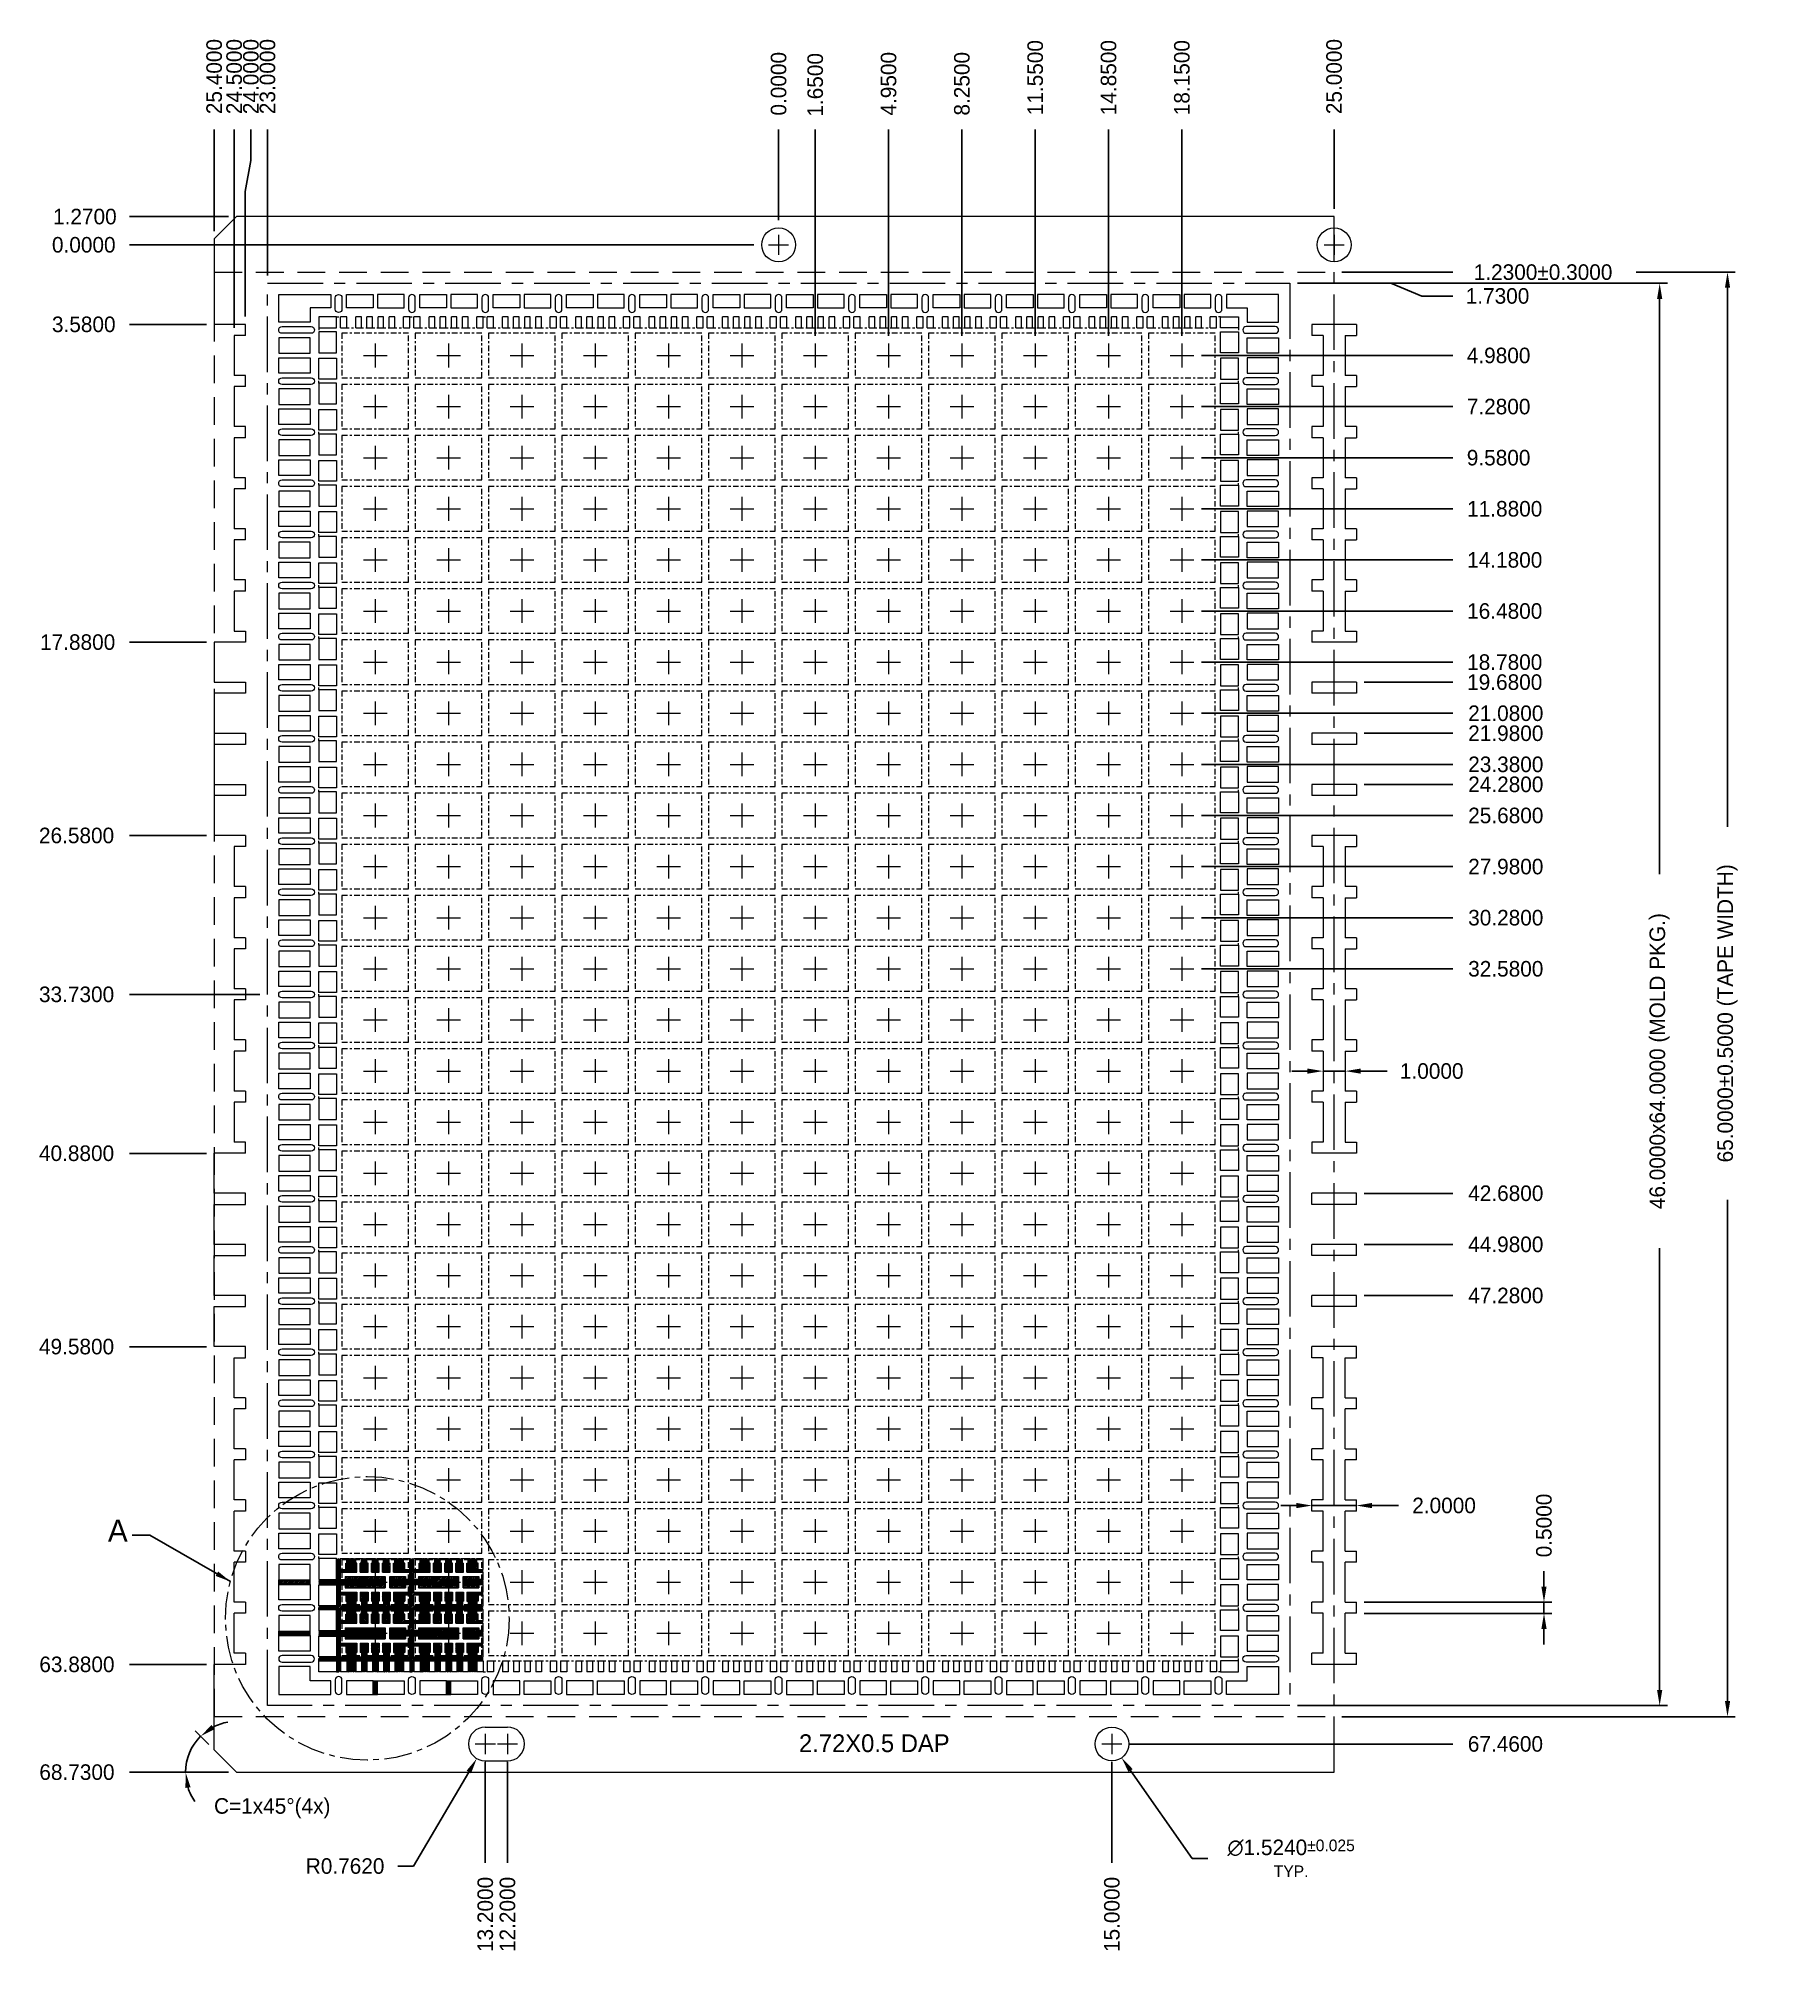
# Model space of a CAD drawing. Extents: x -231.9 to -154.2, y -116.6 to -30.5.
import ezdxf

# ---------------------------------------------------------------- set-up
doc = ezdxf.new("R2010")
doc.units = 0
doc.header["$MEASUREMENT"] = 0
doc.linetypes.add('CENTER', pattern=[2, 1.25, -0.25, 0.25, -0.25])
doc.linetypes.add('HIDDEN', pattern=[0.375, 0.25, -0.125])
for name, color, linetype, lineweight in [('Center', 1, 'Continuous', 5), ('Dim', 7, 'Continuous', 5), ('Dimple', 40, 'Continuous', 5), ('Full Metal', 5, 'Continuous', 5), ('Haft_etch', 4, 'Continuous', 5), ('Half Etch BT', 4, 'Continuous', 5), ('LF', 7, 'Continuous', 13), ('Mold', 5, 'Continuous', 15), ('PKG', 6, 'Continuous', 18), ('Tape', 2, 'Continuous', 15)]:
    doc.layers.add(name, color=color, linetype=linetype, lineweight=lineweight)
doc.styles.get("Standard").update_dxf_attribs({"font": ''})
doc.styles.get('Standard').set_extended_font_data('SWRomns')
doc.dimstyles.new('ISO', dxfattribs={"dimtxt": 0.7, "dimasz": 0.7, "dimexe": 0.35, "dimexo": 0.35, "dimgap": 0.35, "dimtad": 0, "dimtih": 1, "dimtoh": 1, "dimdec": 4, "dimzin": 0, "dimdsep": 46, "dimtxsty": 'Standard', "dimcen": 0, "dimadec": 0, "dimazin": 0, "dimtfac": 1, "dimtdec": 4, "dimtofl": 0, "dimtmove": 0, "dimatfit": 1, "dimfxl": 1, "dimtolj": 1, "dimtzin": 0, "dimarcsym": 0})
doc.dimstyles.get("Standard").update_dxf_attribs({"dimtxt": 0.7, "dimasz": 0.7, "dimexe": 0.35, "dimexo": 0.35, "dimgap": 0.35, "dimtad": 0, "dimdec": 4, "dimzin": 0, "dimdsep": 46, "dimtxsty": 'Standard', "dimcen": 0, "dimadec": 0, "dimazin": 0, "dimtfac": 1, "dimtdec": 4, "dimtmove": 0, "dimatfit": 1, "dimfxl": 1, "dimtolj": 1, "dimtzin": 0, "dimarcsym": 0})

msp = doc.modelspace()

# ---------------------------------------------------------------- texts
at = {"layer": 'Dim', "insert": (-227.83006, -98.12639), "char_height": 1, "attachment_point": 9}
msp.add_mtext('\\A1;A', dxfattribs=at)
at = {"layer": 'Haft_etch', "insert": (-194.23147, -107.19928), "char_height": 0.8000007, "attachment_point": 5}
msp.add_mtext('2.72X0.5 DAP', dxfattribs=at)

# ---------------------------------------------------------------- blocks, each defined once
blk = doc.blocks.new('*D0')
at = {"layer": 'Defpoints', "color": 0, "transparency": 16777216}
for p in [(188.477, 100.765), (188.477, 36.765), (205.126, 36.765)]:
    blk.add_point(p, dxfattribs=at)
at = {"layer": 'Dim', "color": 0, "lineweight": -2, "transparency": 16777216}
for p, q in [((188.827, 100.765), (205.476, 100.765)), ((205.126, 100.065), (205.126, 74.175)), ((205.126, 37.465), (205.126, 57.35)), ((188.827, 36.765), (205.476, 36.765))]:
    blk.add_line(p, q, dxfattribs=at)
at = {"layer": 'Dim', "color": 0, "transparency": 16777216}
for points in [[(205.009, 100.065), (205.243, 100.065), (205.126, 100.765)], [(205.009, 37.465), (205.243, 37.465), (205.126, 36.765)]]:
    blk.add_solid(points, dxfattribs=at)
at = {"layer": 'Dim', "color": 0, "transparency": 16777216, "insert": (205.126, 65.763), "char_height": 0.7, "attachment_point": 5, "rotation": 90}
blk.add_mtext('\\A1;46.0000x64.0000 (MOLD PKG.)', dxfattribs=at)
blk = doc.blocks.new('*D1')
at = {"layer": 'Defpoints', "color": 0, "transparency": 16777216}
for p in [(203.713, 101.265), (190.477, 36.265), (208.18, 36.265)]:
    blk.add_point(p, dxfattribs=at)
at = {"layer": 'Dim', "color": 0, "lineweight": -2, "transparency": 16777216}
for p, q in [((204.063, 101.265), (208.53, 101.265)), ((208.18, 100.565), (208.18, 76.31)), ((208.18, 36.965), (208.18, 59.52)), ((190.827, 36.265), (208.53, 36.265))]:
    blk.add_line(p, q, dxfattribs=at)
at = {"layer": 'Dim', "color": 0, "transparency": 16777216}
for points in [[(208.064, 100.565), (208.297, 100.565), (208.18, 101.265)], [(208.064, 36.965), (208.297, 36.965), (208.18, 36.265)]]:
    blk.add_solid(points, dxfattribs=at)
at = {"layer": 'Dim', "color": 0, "transparency": 16777216, "insert": (208.18, 67.915), "char_height": 0.7, "attachment_point": 5, "rotation": 90}
blk.add_mtext('\\A1;65.0000±0.5000 (TAPE WIDTH)', dxfattribs=at)
blk = doc.blocks.new('*D2')
at = {"layer": 'Defpoints', "color": 0, "transparency": 16777216}
for p in [(191.477, 41.415), (199.92, 41.415), (191.477, 40.915)]:
    blk.add_point(p, dxfattribs=at)
at = {"layer": 'Dim', "color": 0, "lineweight": -2, "transparency": 16777216}
for p, q in [((199.92, 42.115), (199.92, 42.815)), ((191.827, 41.415), (200.27, 41.415)), ((199.92, 40.915), (199.92, 41.415)), ((191.827, 40.915), (200.27, 40.915)), ((199.92, 40.215), (199.92, 39.515))]:
    blk.add_line(p, q, dxfattribs=at)
at = {"layer": 'Dim', "color": 0, "transparency": 16777216}
for points in [[(199.803, 42.115), (200.037, 42.115), (199.92, 41.415)], [(199.803, 40.215), (200.037, 40.215), (199.92, 40.915)]]:
    blk.add_solid(points, dxfattribs=at)
at = {"layer": 'Dim', "color": 0, "transparency": 16777216, "insert": (199.92, 44.868), "char_height": 0.7, "attachment_point": 5, "rotation": 90}
blk.add_mtext('\\A1;0.5000', dxfattribs=at)
blk = doc.blocks.new('*D3')
at = {"layer": 'Defpoints', "color": 0, "transparency": 16777216}
for p in [(189.477, 45.765), (191.477, 45.765), (191.477, 45.765)]:
    blk.add_point(p, dxfattribs=at)
at = {"layer": 'Dim', "color": 0, "lineweight": -2, "transparency": 16777216}
for p, q in [((188.777, 45.765), (188.077, 45.765)), ((189.477, 45.765), (191.477, 45.765)), ((192.177, 45.765), (193.371, 45.765))]:
    blk.add_line(p, q, dxfattribs=at)
at = {"layer": 'Dim', "color": 0, "transparency": 16777216}
for points in [[(188.777, 45.882), (188.777, 45.649), (189.477, 45.765)], [(192.177, 45.882), (192.177, 45.649), (191.477, 45.765)]]:
    blk.add_solid(points, dxfattribs=at)
at = {"layer": 'Dim', "color": 0, "transparency": 16777216, "insert": (195.424, 45.765), "char_height": 0.7, "attachment_point": 5}
blk.add_mtext('\\A1;2.0000', dxfattribs=at)
blk = doc.blocks.new('*D4')
at = {"layer": 'Defpoints', "color": 0, "transparency": 16777216}
for p in [(189.977, 65.315), (190.977, 65.315), (190.977, 65.315)]:
    blk.add_point(p, dxfattribs=at)
at = {"layer": 'Dim', "color": 0, "lineweight": -2, "transparency": 16777216}
for p, q in [((189.277, 65.315), (188.577, 65.315)), ((189.977, 65.315), (190.977, 65.315)), ((191.677, 65.315), (192.864, 65.315))]:
    blk.add_line(p, q, dxfattribs=at)
at = {"layer": 'Dim', "color": 0, "transparency": 16777216}
for points in [[(189.277, 65.432), (189.277, 65.199), (189.977, 65.315)], [(191.677, 65.432), (191.677, 65.199), (190.977, 65.315)]]:
    blk.add_solid(points, dxfattribs=at)
at = {"layer": 'Dim', "color": 0, "transparency": 16777216, "insert": (194.868, 65.315), "char_height": 0.7, "attachment_point": 5}
blk.add_mtext('\\A1;1.0000', dxfattribs=at)
blk = doc.blocks.new('*D9')
at = {"layer": 'Defpoints', "color": 0, "transparency": 16777216}
for p in [(136.259, 102.495), (164.715, 102.495), (165.477, 102.495)]:
    blk.add_point(p, dxfattribs=at)
at = {"layer": 'Dim', "color": 0, "lineweight": -2, "transparency": 16777216}
blk.add_line((164.365, 102.495), (136.259, 102.495), dxfattribs=at)
at = {"layer": 'Dim', "color": 0, "transparency": 16777216, "insert": (134.206, 102.495), "char_height": 0.7, "attachment_point": 5}
blk.add_mtext('\\A1;0.0000', dxfattribs=at)
blk = doc.blocks.new('*D10')
at = {"layer": 'Defpoints', "color": 0, "transparency": 16777216}
for p in [(136.259, 103.765), (141.077, 103.765), (165.477, 102.495)]:
    blk.add_point(p, dxfattribs=at)
at = {"layer": 'Dim', "color": 0, "lineweight": -2, "transparency": 16777216}
blk.add_line((140.727, 103.765), (136.259, 103.765), dxfattribs=at)
at = {"layer": 'Dim', "color": 0, "transparency": 16777216, "insert": (134.255, 103.765), "char_height": 0.7, "attachment_point": 5}
blk.add_mtext('\\A1;1.2700', dxfattribs=at)
blk = doc.blocks.new('*D5')
at = {"layer": 'Defpoints', "color": 0, "transparency": 16777216}
for p in [(140.977, 107.692), (165.477, 102.495), (140.977, 98.415)]:
    blk.add_point(p, dxfattribs=at)
at = {"layer": 'Dim', "color": 0, "lineweight": -2, "transparency": 16777216}
blk.add_line((140.977, 98.765), (140.977, 107.692), dxfattribs=at)
at = {"layer": 'Dim', "color": 0, "transparency": 16777216, "insert": (140.977, 110.069), "char_height": 0.7, "attachment_point": 5, "rotation": 90}
blk.add_mtext('\\A1;24.5000', dxfattribs=at)
blk = doc.blocks.new('*D6')
at = {"layer": 'Defpoints', "color": 0, "transparency": 16777216}
for p in [(141.731, 107.692), (165.477, 102.495), (141.477, 98.915)]:
    blk.add_point(p, dxfattribs=at)
at = {"layer": 'Dim', "color": 0, "lineweight": -2, "transparency": 16777216}
for p, q in [((141.731, 106.292), (141.731, 107.692)), ((141.477, 104.892), (141.731, 106.292)), ((141.477, 99.265), (141.477, 104.892))]:
    blk.add_line(p, q, dxfattribs=at)
at = {"layer": 'Dim', "color": 0, "transparency": 16777216, "insert": (141.731, 110.069), "char_height": 0.7, "attachment_point": 5, "rotation": 90}
blk.add_mtext('\\A1;24.0000', dxfattribs=at)
blk = doc.blocks.new('*D11')
at = {"layer": 'Defpoints', "color": 0, "transparency": 16777216}
for p in [(140.077, 107.692), (140.077, 102.765), (165.477, 102.495)]:
    blk.add_point(p, dxfattribs=at)
at = {"layer": 'Dim', "color": 0, "lineweight": -2, "transparency": 16777216}
blk.add_line((140.077, 103.115), (140.077, 107.692), dxfattribs=at)
at = {"layer": 'Dim', "color": 0, "transparency": 16777216, "insert": (140.077, 110.069), "char_height": 0.7, "attachment_point": 5, "rotation": 90}
blk.add_mtext('\\A1;25.4000', dxfattribs=at)
blk = doc.blocks.new('*D12')
at = {"layer": 'Defpoints', "color": 0, "transparency": 16777216}
for p in [(165.477, 107.692), (165.477, 103.257), (165.477, 102.947)]:
    blk.add_point(p, dxfattribs=at)
at = {"layer": 'Dim', "color": 0, "lineweight": -2, "transparency": 16777216}
blk.add_line((165.477, 103.607), (165.477, 107.692), dxfattribs=at)
at = {"layer": 'Dim', "color": 0, "transparency": 16777216, "insert": (165.477, 109.745), "char_height": 0.7, "attachment_point": 5, "rotation": 90}
blk.add_mtext('\\A1;0.0000', dxfattribs=at)
blk = doc.blocks.new('*D13')
at = {"layer": 'Defpoints', "color": 0, "transparency": 16777216}
for p in [(190.477, 107.692), (190.477, 103.765), (165.477, 102.495)]:
    blk.add_point(p, dxfattribs=at)
at = {"layer": 'Dim', "color": 0, "lineweight": -2, "transparency": 16777216}
blk.add_line((190.477, 104.115), (190.477, 107.692), dxfattribs=at)
at = {"layer": 'Dim', "color": 0, "transparency": 16777216, "insert": (190.477, 110.069), "char_height": 0.7, "attachment_point": 5, "rotation": 90}
blk.add_mtext('\\A1;25.0000', dxfattribs=at)
blk = doc.blocks.new('*D14')
at = {"layer": 'Defpoints', "color": 0, "transparency": 16777216}
for p in [(165.477, 102.495), (136.259, 33.765), (141.077, 33.765)]:
    blk.add_point(p, dxfattribs=at)
at = {"layer": 'Dim', "color": 0, "lineweight": -2, "transparency": 16777216}
blk.add_line((140.727, 33.765), (136.259, 33.765), dxfattribs=at)
at = {"layer": 'Dim', "color": 0, "transparency": 16777216, "insert": (133.899, 33.765), "char_height": 0.7, "attachment_point": 5}
blk.add_mtext('\\A1;68.7300', dxfattribs=at)
blk = doc.blocks.new('*D15')
at = {"layer": 'Defpoints', "color": 0, "transparency": 16777216}
for p in [(165.477, 102.495), (180.477, 34.584), (180.477, 29.694)]:
    blk.add_point(p, dxfattribs=at)
at = {"layer": 'Dim', "color": 0, "lineweight": -2, "transparency": 16777216}
blk.add_line((180.477, 34.234), (180.477, 29.694), dxfattribs=at)
at = {"layer": 'Dim', "color": 0, "transparency": 16777216, "insert": (180.477, 27.366), "char_height": 0.7, "attachment_point": 5, "rotation": 90}
blk.add_mtext('\\A1;15.0000', dxfattribs=at)
blk = doc.blocks.new('*D16')
at = {"layer": 'Defpoints', "color": 0, "transparency": 16777216}
for p in [(165.477, 102.495), (152.277, 34.584), (152.277, 29.694)]:
    blk.add_point(p, dxfattribs=at)
at = {"layer": 'Dim', "color": 0, "lineweight": -2, "transparency": 16777216}
blk.add_line((152.277, 34.234), (152.277, 29.694), dxfattribs=at)
at = {"layer": 'Dim', "color": 0, "transparency": 16777216, "insert": (152.277, 27.366), "char_height": 0.7, "attachment_point": 5, "rotation": 90}
blk.add_mtext('\\A1;13.2000', dxfattribs=at)
blk = doc.blocks.new('*D17')
at = {"layer": 'Defpoints', "color": 0, "transparency": 16777216}
for p in [(165.477, 102.495), (153.277, 34.584), (153.277, 29.694)]:
    blk.add_point(p, dxfattribs=at)
at = {"layer": 'Dim', "color": 0, "lineweight": -2, "transparency": 16777216}
blk.add_line((153.277, 34.234), (153.277, 29.694), dxfattribs=at)
at = {"layer": 'Dim', "color": 0, "transparency": 16777216, "insert": (153.277, 27.366), "char_height": 0.7, "attachment_point": 5, "rotation": 90}
blk.add_mtext('\\A1;12.2000', dxfattribs=at)
blk = doc.blocks.new('*D18')
at = {"layer": 'Defpoints', "color": 0, "transparency": 16777216}
for p in [(180.039, 35.659), (180.915, 34.412)]:
    blk.add_point(p, dxfattribs=at)
at = {"layer": 'Dim', "color": 0, "lineweight": -2, "transparency": 16777216}
for p, q in [((181.317, 33.839), (184.091, 29.889)), ((184.091, 29.889), (184.791, 29.889))]:
    blk.add_line(p, q, dxfattribs=at)
at = {"layer": 'Dim', "color": 0, "transparency": 16777216}
blk.add_solid([(181.413, 33.906), (181.222, 33.772), (180.915, 34.412)], dxfattribs=at)
at = {"layer": 'Dim', "color": 0, "transparency": 16777216, "insert": (188.541, 29.889), "char_height": 0.7, "attachment_point": 5}
blk.add_mtext('\\A2;∅1.5240{\\H0.525000;±0.025}{\\H0.75x;\\PTYP.}', dxfattribs=at)
blk = doc.blocks.new('*D19')
at = {"layer": 'Defpoints', "color": 0, "transparency": 16777216}
for p in [(165.477, 102.495), (180.928, 35.035), (195.825, 35.035)]:
    blk.add_point(p, dxfattribs=at)
at = {"layer": 'Dim', "color": 0, "lineweight": -2, "transparency": 16777216}
blk.add_line((181.278, 35.035), (195.825, 35.035), dxfattribs=at)
at = {"layer": 'Dim', "color": 0, "transparency": 16777216, "insert": (198.185, 35.035), "char_height": 0.7, "attachment_point": 5}
blk.add_mtext('\\A1;67.4600', dxfattribs=at)
blk = doc.blocks.new('*D20')
at = {"layer": 'Defpoints', "color": 0, "transparency": 16777216}
for p in [(139.097, 34.909), (140.077, 34.765), (141.077, 33.765), (141.077, 33.765), (190.477, 33.765)]:
    blk.add_point(p, dxfattribs=at)
at = {"layer": 'Dim', "color": 0, "lineweight": -2, "transparency": 16777216}
for p, q in [((139.83, 35.013), (139.213, 35.63)), ((140.727, 33.765), (138.44, 33.765))]:
    blk.add_line(p, q, dxfattribs=at)
for start, end in [(135, 180), (99.78995, 117.39498), (197.60502, 215.21005)]:
    blk.add_arc((141.077, 33.765), 2.287, start, end, dxfattribs=at)
at = {"layer": 'Dim', "color": 0, "transparency": 16777216}
for points in [[(140.094, 35.702), (139.956, 35.89), (139.46, 35.383)], [(138.782, 33.056), (139.013, 33.091), (138.79, 33.765)]]:
    blk.add_solid(points, dxfattribs=at)
at = {"layer": 'Dim', "color": 0, "transparency": 16777216, "insert": (142.688, 32.142), "char_height": 0.7, "attachment_point": 5}
blk.add_mtext('\\A1;C=1x45°(4x)', dxfattribs=at)
blk = doc.blocks.new('*D7')
at = {"layer": 'Defpoints', "color": 0, "transparency": 16777216}
for p in [(165.477, 102.495), (188.477, 100.765), (195.825, 100.193)]:
    blk.add_point(p, dxfattribs=at)
at = {"layer": 'Dim', "color": 0, "lineweight": -2, "transparency": 16777216}
for p, q in [((188.827, 100.765), (193.025, 100.765)), ((193.025, 100.765), (194.425, 100.193)), ((194.425, 100.193), (195.825, 100.193))]:
    blk.add_line(p, q, dxfattribs=at)
at = {"layer": 'Dim', "color": 0, "transparency": 16777216, "insert": (197.829, 100.193), "char_height": 0.7, "attachment_point": 5}
blk.add_mtext('\\A1;1.7300', dxfattribs=at)
blk = doc.blocks.new('*D21')
at = {"layer": 'Defpoints', "color": 0, "transparency": 16777216}
for p in [(165.477, 102.495), (190.477, 101.265), (195.825, 101.265)]:
    blk.add_point(p, dxfattribs=at)
at = {"layer": 'Dim', "color": 0, "lineweight": -2, "transparency": 16777216}
blk.add_line((190.827, 101.265), (195.825, 101.265), dxfattribs=at)
at = {"layer": 'Dim', "color": 0, "transparency": 16777216, "insert": (199.879, 101.265), "char_height": 0.7, "attachment_point": 5}
blk.add_mtext('\\A1;1.2300±0.3000', dxfattribs=at)
blk = doc.blocks.new('*D8')
at = {"layer": 'Defpoints', "color": 0, "transparency": 16777216}
for p in [(142.477, 107.692), (165.477, 102.495), (142.477, 100.765)]:
    blk.add_point(p, dxfattribs=at)
at = {"layer": 'Dim', "color": 0, "lineweight": -2, "transparency": 16777216}
blk.add_line((142.477, 101.115), (142.477, 107.692), dxfattribs=at)
at = {"layer": 'Dim', "color": 0, "transparency": 16777216, "insert": (142.477, 110.069), "char_height": 0.7, "attachment_point": 5, "rotation": 90}
blk.add_mtext('\\A1;23.0000', dxfattribs=at)
blk = doc.blocks.new('*D22')
at = {"layer": 'Defpoints', "color": 0, "transparency": 16777216}
for p in [(152.277, 35.035), (151.891, 34.379)]:
    blk.add_point(p, dxfattribs=at)
at = {"layer": 'Dim', "color": 0, "lineweight": -2, "transparency": 16777216}
for p, q in [((151.536, 33.775), (149.043, 29.539)), ((149.043, 29.539), (148.343, 29.539))]:
    blk.add_line(p, q, dxfattribs=at)
at = {"layer": 'Dim', "color": 0, "transparency": 16777216}
blk.add_solid([(151.435, 33.835), (151.636, 33.716), (151.891, 34.379)], dxfattribs=at)
at = {"layer": 'Dim', "color": 0, "transparency": 16777216, "insert": (145.967, 29.539), "char_height": 0.7, "attachment_point": 5}
blk.add_mtext('\\A1;R0.7620', dxfattribs=at)
blk = doc.blocks.new('*D23')
at = {"layer": 'Defpoints', "color": 0, "transparency": 16777216}
for p in [(165.477, 102.495), (136.259, 68.765), (142.477, 68.765)]:
    blk.add_point(p, dxfattribs=at)
at = {"layer": 'Dim', "color": 0, "lineweight": -2, "transparency": 16777216}
blk.add_line((142.127, 68.765), (136.259, 68.765), dxfattribs=at)
at = {"layer": 'Dim', "color": 0, "transparency": 16777216, "insert": (133.883, 68.765), "char_height": 0.7, "attachment_point": 5}
blk.add_mtext('\\A1;33.7300', dxfattribs=at)
blk = doc.blocks.new('*U24')
at = {"layer": 'PKG', "linetype": 'CENTER', "ltscale": 0.2}
blk.add_lwpolyline([(-1.5, -1), (1.5, -1), (1.5, 1), (-1.5, 1)], close=True, dxfattribs=at)
blk = doc.blocks.new('*U25')
at = {"layer": 'PKG', "color": 0, "linetype": 'ByBlock', "lineweight": -2}
for p in [(0, 57.5), (3.3, 57.5), (6.6, 57.5), (9.9, 57.5), (13.2, 57.5), (16.5, 57.5), (19.8, 57.5), (23.1, 57.5), (26.4, 57.5), (29.7, 57.5), (33, 57.5), (36.3, 57.5), (0, 55.2), (3.3, 55.2), (6.6, 55.2), (9.9, 55.2), (13.2, 55.2), (16.5, 55.2), (19.8, 55.2), (23.1, 55.2), (26.4, 55.2), (29.7, 55.2), (33, 55.2), (36.3, 55.2), (0, 52.9), (3.3, 52.9), (6.6, 52.9), (9.9, 52.9), (13.2, 52.9), (16.5, 52.9), (19.8, 52.9), (23.1, 52.9), (26.4, 52.9), (29.7, 52.9), (33, 52.9), (36.3, 52.9), (0, 50.6), (3.3, 50.6), (6.6, 50.6), (9.9, 50.6), (13.2, 50.6), (16.5, 50.6), (19.8, 50.6), (23.1, 50.6), (26.4, 50.6), (29.7, 50.6), (33, 50.6), (36.3, 50.6), (0, 48.3), (3.3, 48.3), (6.6, 48.3), (9.9, 48.3), (13.2, 48.3), (16.5, 48.3), (19.8, 48.3), (23.1, 48.3), (26.4, 48.3), (29.7, 48.3), (33, 48.3), (36.3, 48.3), (0, 46), (3.3, 46), (6.6, 46), (9.9, 46), (13.2, 46), (16.5, 46), (19.8, 46), (23.1, 46), (26.4, 46), (29.7, 46), (33, 46), (36.3, 46), (0, 43.7), (3.3, 43.7), (6.6, 43.7), (9.9, 43.7), (13.2, 43.7), (16.5, 43.7), (19.8, 43.7), (23.1, 43.7), (26.4, 43.7), (29.7, 43.7), (33, 43.7), (36.3, 43.7), (0, 41.4), (3.3, 41.4), (6.6, 41.4), (9.9, 41.4), (13.2, 41.4), (16.5, 41.4), (19.8, 41.4), (23.1, 41.4), (26.4, 41.4), (29.7, 41.4), (33, 41.4), (36.3, 41.4), (0, 39.1), (3.3, 39.1), (6.6, 39.1), (9.9, 39.1), (13.2, 39.1), (16.5, 39.1), (19.8, 39.1), (23.1, 39.1), (26.4, 39.1), (29.7, 39.1), (33, 39.1), (36.3, 39.1), (0, 36.8), (3.3, 36.8), (6.6, 36.8), (9.9, 36.8), (13.2, 36.8), (16.5, 36.8), (19.8, 36.8), (23.1, 36.8), (26.4, 36.8), (29.7, 36.8), (33, 36.8), (36.3, 36.8), (0, 34.5), (3.3, 34.5), (6.6, 34.5), (9.9, 34.5), (13.2, 34.5), (16.5, 34.5), (19.8, 34.5), (23.1, 34.5), (26.4, 34.5), (29.7, 34.5), (33, 34.5), (36.3, 34.5), (0, 32.2), (3.3, 32.2), (6.6, 32.2), (9.9, 32.2), (13.2, 32.2), (16.5, 32.2), (19.8, 32.2), (23.1, 32.2), (26.4, 32.2), (29.7, 32.2), (33, 32.2), (36.3, 32.2), (0, 29.9), (3.3, 29.9), (6.6, 29.9), (9.9, 29.9), (13.2, 29.9), (16.5, 29.9), (19.8, 29.9), (23.1, 29.9), (26.4, 29.9), (29.7, 29.9), (33, 29.9), (36.3, 29.9), (0, 27.6), (3.3, 27.6), (6.6, 27.6), (9.9, 27.6), (13.2, 27.6), (16.5, 27.6), (19.8, 27.6), (23.1, 27.6), (26.4, 27.6), (29.7, 27.6), (33, 27.6), (36.3, 27.6), (0, 25.3), (3.3, 25.3), (6.6, 25.3), (9.9, 25.3), (13.2, 25.3), (16.5, 25.3), (19.8, 25.3), (23.1, 25.3), (26.4, 25.3), (29.7, 25.3), (33, 25.3), (36.3, 25.3), (0, 23), (3.3, 23), (6.6, 23), (9.9, 23), (13.2, 23), (16.5, 23), (19.8, 23), (23.1, 23), (26.4, 23), (29.7, 23), (33, 23), (36.3, 23), (0, 20.7), (3.3, 20.7), (6.6, 20.7), (9.9, 20.7), (13.2, 20.7), (16.5, 20.7), (19.8, 20.7), (23.1, 20.7), (26.4, 20.7), (29.7, 20.7), (33, 20.7), (36.3, 20.7), (0, 18.4), (3.3, 18.4), (6.6, 18.4), (9.9, 18.4), (13.2, 18.4), (16.5, 18.4), (19.8, 18.4), (23.1, 18.4), (26.4, 18.4), (29.7, 18.4), (33, 18.4), (36.3, 18.4), (0, 16.1), (3.3, 16.1), (6.6, 16.1), (9.9, 16.1), (13.2, 16.1), (16.5, 16.1), (19.8, 16.1), (23.1, 16.1), (26.4, 16.1), (29.7, 16.1), (33, 16.1), (36.3, 16.1), (0, 13.8), (3.3, 13.8), (6.6, 13.8), (9.9, 13.8), (13.2, 13.8), (16.5, 13.8), (19.8, 13.8), (23.1, 13.8), (26.4, 13.8), (29.7, 13.8), (33, 13.8), (36.3, 13.8), (0, 11.5), (3.3, 11.5), (6.6, 11.5), (9.9, 11.5), (13.2, 11.5), (16.5, 11.5), (19.8, 11.5), (23.1, 11.5), (26.4, 11.5), (29.7, 11.5), (33, 11.5), (36.3, 11.5), (0, 9.2), (3.3, 9.2), (6.6, 9.2), (9.9, 9.2), (13.2, 9.2), (16.5, 9.2), (19.8, 9.2), (23.1, 9.2), (26.4, 9.2), (29.7, 9.2), (33, 9.2), (36.3, 9.2), (0, 6.9), (3.3, 6.9), (6.6, 6.9), (9.9, 6.9), (13.2, 6.9), (16.5, 6.9), (19.8, 6.9), (23.1, 6.9), (26.4, 6.9), (29.7, 6.9), (33, 6.9), (36.3, 6.9), (0, 4.6), (3.3, 4.6), (6.6, 4.6), (9.9, 4.6), (13.2, 4.6), (16.5, 4.6), (19.8, 4.6), (23.1, 4.6), (26.4, 4.6), (29.7, 4.6), (33, 4.6), (36.3, 4.6), (0, 2.3), (3.3, 2.3), (6.6, 2.3), (9.9, 2.3), (13.2, 2.3), (16.5, 2.3), (19.8, 2.3), (23.1, 2.3), (26.4, 2.3), (29.7, 2.3), (33, 2.3), (36.3, 2.3), (0, 0), (3.3, 0), (6.6, 0), (9.9, 0), (13.2, 0), (16.5, 0), (19.8, 0), (23.1, 0), (26.4, 0), (29.7, 0), (33, 0), (36.3, 0)]:
    blk.add_blockref('*U24', p, dxfattribs=at)
blk = doc.blocks.new('*U26')
at = {"layer": 'Center'}
for p, q in [((-0.535, 0), (0.535, 0)), ((0, 0.535), (0, -0.535))]:
    blk.add_line(p, q, dxfattribs=at)
blk = doc.blocks.new('*U27')
at = {"layer": 'Center', "color": 0, "linetype": 'ByBlock', "lineweight": -2}
for p in [(0, 57.5), (3.3, 57.5), (6.6, 57.5), (9.9, 57.5), (13.2, 57.5), (16.5, 57.5), (19.8, 57.5), (23.1, 57.5), (26.4, 57.5), (29.7, 57.5), (33, 57.5), (36.3, 57.5), (0, 55.2), (3.3, 55.2), (6.6, 55.2), (9.9, 55.2), (13.2, 55.2), (16.5, 55.2), (19.8, 55.2), (23.1, 55.2), (26.4, 55.2), (29.7, 55.2), (33, 55.2), (36.3, 55.2), (0, 52.9), (3.3, 52.9), (6.6, 52.9), (9.9, 52.9), (13.2, 52.9), (16.5, 52.9), (19.8, 52.9), (23.1, 52.9), (26.4, 52.9), (29.7, 52.9), (33, 52.9), (36.3, 52.9), (0, 50.6), (3.3, 50.6), (6.6, 50.6), (9.9, 50.6), (13.2, 50.6), (16.5, 50.6), (19.8, 50.6), (23.1, 50.6), (26.4, 50.6), (29.7, 50.6), (33, 50.6), (36.3, 50.6), (0, 48.3), (3.3, 48.3), (6.6, 48.3), (9.9, 48.3), (13.2, 48.3), (16.5, 48.3), (19.8, 48.3), (23.1, 48.3), (26.4, 48.3), (29.7, 48.3), (33, 48.3), (36.3, 48.3), (0, 46), (3.3, 46), (6.6, 46), (9.9, 46), (13.2, 46), (16.5, 46), (19.8, 46), (23.1, 46), (26.4, 46), (29.7, 46), (33, 46), (36.3, 46), (0, 43.7), (3.3, 43.7), (6.6, 43.7), (9.9, 43.7), (13.2, 43.7), (16.5, 43.7), (19.8, 43.7), (23.1, 43.7), (26.4, 43.7), (29.7, 43.7), (33, 43.7), (36.3, 43.7), (0, 41.4), (3.3, 41.4), (6.6, 41.4), (9.9, 41.4), (13.2, 41.4), (16.5, 41.4), (19.8, 41.4), (23.1, 41.4), (26.4, 41.4), (29.7, 41.4), (33, 41.4), (36.3, 41.4), (0, 39.1), (3.3, 39.1), (6.6, 39.1), (9.9, 39.1), (13.2, 39.1), (16.5, 39.1), (19.8, 39.1), (23.1, 39.1), (26.4, 39.1), (29.7, 39.1), (33, 39.1), (36.3, 39.1), (0, 36.8), (3.3, 36.8), (6.6, 36.8), (9.9, 36.8), (13.2, 36.8), (16.5, 36.8), (19.8, 36.8), (23.1, 36.8), (26.4, 36.8), (29.7, 36.8), (33, 36.8), (36.3, 36.8), (0, 34.5), (3.3, 34.5), (6.6, 34.5), (9.9, 34.5), (13.2, 34.5), (16.5, 34.5), (19.8, 34.5), (23.1, 34.5), (26.4, 34.5), (29.7, 34.5), (33, 34.5), (36.3, 34.5), (0, 32.2), (3.3, 32.2), (6.6, 32.2), (9.9, 32.2), (13.2, 32.2), (16.5, 32.2), (19.8, 32.2), (23.1, 32.2), (26.4, 32.2), (29.7, 32.2), (33, 32.2), (36.3, 32.2), (0, 29.9), (3.3, 29.9), (6.6, 29.9), (9.9, 29.9), (13.2, 29.9), (16.5, 29.9), (19.8, 29.9), (23.1, 29.9), (26.4, 29.9), (29.7, 29.9), (33, 29.9), (36.3, 29.9), (0, 27.6), (3.3, 27.6), (6.6, 27.6), (9.9, 27.6), (13.2, 27.6), (16.5, 27.6), (19.8, 27.6), (23.1, 27.6), (26.4, 27.6), (29.7, 27.6), (33, 27.6), (36.3, 27.6), (0, 25.3), (3.3, 25.3), (6.6, 25.3), (9.9, 25.3), (13.2, 25.3), (16.5, 25.3), (19.8, 25.3), (23.1, 25.3), (26.4, 25.3), (29.7, 25.3), (33, 25.3), (36.3, 25.3), (0, 23), (3.3, 23), (6.6, 23), (9.9, 23), (13.2, 23), (16.5, 23), (19.8, 23), (23.1, 23), (26.4, 23), (29.7, 23), (33, 23), (36.3, 23), (0, 20.7), (3.3, 20.7), (6.6, 20.7), (9.9, 20.7), (13.2, 20.7), (16.5, 20.7), (19.8, 20.7), (23.1, 20.7), (26.4, 20.7), (29.7, 20.7), (33, 20.7), (36.3, 20.7), (0, 18.4), (3.3, 18.4), (6.6, 18.4), (9.9, 18.4), (13.2, 18.4), (16.5, 18.4), (19.8, 18.4), (23.1, 18.4), (26.4, 18.4), (29.7, 18.4), (33, 18.4), (36.3, 18.4), (0, 16.1), (3.3, 16.1), (6.6, 16.1), (9.9, 16.1), (13.2, 16.1), (16.5, 16.1), (19.8, 16.1), (23.1, 16.1), (26.4, 16.1), (29.7, 16.1), (33, 16.1), (36.3, 16.1), (0, 13.8), (3.3, 13.8), (6.6, 13.8), (9.9, 13.8), (13.2, 13.8), (16.5, 13.8), (19.8, 13.8), (23.1, 13.8), (26.4, 13.8), (29.7, 13.8), (33, 13.8), (36.3, 13.8), (0, 11.5), (3.3, 11.5), (6.6, 11.5), (9.9, 11.5), (13.2, 11.5), (16.5, 11.5), (19.8, 11.5), (23.1, 11.5), (26.4, 11.5), (29.7, 11.5), (33, 11.5), (36.3, 11.5), (0, 9.2), (3.3, 9.2), (6.6, 9.2), (9.9, 9.2), (13.2, 9.2), (16.5, 9.2), (19.8, 9.2), (23.1, 9.2), (26.4, 9.2), (29.7, 9.2), (33, 9.2), (36.3, 9.2), (0, 6.9), (3.3, 6.9), (6.6, 6.9), (9.9, 6.9), (13.2, 6.9), (16.5, 6.9), (19.8, 6.9), (23.1, 6.9), (26.4, 6.9), (29.7, 6.9), (33, 6.9), (36.3, 6.9), (0, 4.6), (3.3, 4.6), (6.6, 4.6), (9.9, 4.6), (13.2, 4.6), (16.5, 4.6), (19.8, 4.6), (23.1, 4.6), (26.4, 4.6), (29.7, 4.6), (33, 4.6), (36.3, 4.6), (0, 2.3), (3.3, 2.3), (6.6, 2.3), (9.9, 2.3), (13.2, 2.3), (16.5, 2.3), (19.8, 2.3), (23.1, 2.3), (26.4, 2.3), (29.7, 2.3), (33, 2.3), (36.3, 2.3), (0, 0), (3.3, 0), (6.6, 0), (9.9, 0), (13.2, 0), (16.5, 0), (19.8, 0), (23.1, 0), (26.4, 0), (29.7, 0), (33, 0), (36.3, 0)]:
    blk.add_blockref('*U26', p, dxfattribs=at)
blk = doc.blocks.new('*D28')
at = {"layer": 'Defpoints', "color": 0, "transparency": 16777216}
for p in [(165.477, 102.495), (136.259, 98.915), (140.077, 98.915)]:
    blk.add_point(p, dxfattribs=at)
at = {"layer": 'Dim', "color": 0, "lineweight": -2, "transparency": 16777216}
blk.add_line((139.727, 98.915), (136.259, 98.915), dxfattribs=at)
at = {"layer": 'Dim', "color": 0, "transparency": 16777216, "insert": (134.206, 98.915), "char_height": 0.7, "attachment_point": 5}
blk.add_mtext('\\A1;3.5800', dxfattribs=at)
blk = doc.blocks.new('*D29')
at = {"layer": 'Defpoints', "color": 0, "transparency": 16777216}
for p in [(165.477, 102.495), (136.259, 84.615), (140.077, 84.615)]:
    blk.add_point(p, dxfattribs=at)
at = {"layer": 'Dim', "color": 0, "lineweight": -2, "transparency": 16777216}
blk.add_line((139.727, 84.615), (136.259, 84.615), dxfattribs=at)
at = {"layer": 'Dim', "color": 0, "transparency": 16777216, "insert": (133.931, 84.615), "char_height": 0.7, "attachment_point": 5}
blk.add_mtext('\\A1;17.8800', dxfattribs=at)
blk = doc.blocks.new('*D30')
at = {"layer": 'Defpoints', "color": 0, "transparency": 16777216}
for p in [(165.477, 102.495), (136.259, 75.915), (140.077, 75.915)]:
    blk.add_point(p, dxfattribs=at)
at = {"layer": 'Dim', "color": 0, "lineweight": -2, "transparency": 16777216}
blk.add_line((139.727, 75.915), (136.259, 75.915), dxfattribs=at)
at = {"layer": 'Dim', "color": 0, "transparency": 16777216, "insert": (133.882, 75.915), "char_height": 0.7, "attachment_point": 5}
blk.add_mtext('\\A1;26.5800', dxfattribs=at)
blk = doc.blocks.new('*D31')
at = {"layer": 'Defpoints', "color": 0, "transparency": 16777216}
for p in [(165.477, 102.495), (136.259, 38.615), (140.077, 38.615)]:
    blk.add_point(p, dxfattribs=at)
at = {"layer": 'Dim', "color": 0, "lineweight": -2, "transparency": 16777216}
blk.add_line((139.727, 38.615), (136.259, 38.615), dxfattribs=at)
at = {"layer": 'Dim', "color": 0, "transparency": 16777216, "insert": (133.899, 38.615), "char_height": 0.7, "attachment_point": 5}
blk.add_mtext('\\A1;63.8800', dxfattribs=at)
blk = doc.blocks.new('*D32')
at = {"layer": 'Defpoints', "color": 0, "transparency": 16777216}
for p in [(165.477, 102.495), (136.259, 52.915), (140.077, 52.915)]:
    blk.add_point(p, dxfattribs=at)
at = {"layer": 'Dim', "color": 0, "lineweight": -2, "transparency": 16777216}
blk.add_line((139.727, 52.915), (136.259, 52.915), dxfattribs=at)
at = {"layer": 'Dim', "color": 0, "transparency": 16777216, "insert": (133.882, 52.915), "char_height": 0.7, "attachment_point": 5}
blk.add_mtext('\\A1;49.5800', dxfattribs=at)
blk = doc.blocks.new('*D33')
at = {"layer": 'Defpoints', "color": 0, "transparency": 16777216}
for p in [(165.477, 102.495), (136.259, 61.615), (140.077, 61.615)]:
    blk.add_point(p, dxfattribs=at)
at = {"layer": 'Dim', "color": 0, "lineweight": -2, "transparency": 16777216}
blk.add_line((139.727, 61.615), (136.259, 61.615), dxfattribs=at)
at = {"layer": 'Dim', "color": 0, "transparency": 16777216, "insert": (133.882, 61.615), "char_height": 0.7, "attachment_point": 5}
blk.add_mtext('\\A1;40.8800', dxfattribs=at)
blk = doc.blocks.new('*D34')
at = {"layer": 'Defpoints', "color": 0, "transparency": 16777216}
for p in [(167.127, 107.692), (165.477, 102.495), (167.127, 98.05)]:
    blk.add_point(p, dxfattribs=at)
at = {"layer": 'Dim', "color": 0, "lineweight": -2, "transparency": 16777216}
blk.add_line((167.127, 98.4), (167.127, 107.692), dxfattribs=at)
at = {"layer": 'Dim', "color": 0, "transparency": 16777216, "insert": (167.127, 109.696), "char_height": 0.7, "attachment_point": 5, "rotation": 90}
blk.add_mtext('\\A1;1.6500', dxfattribs=at)
blk = doc.blocks.new('*D35')
at = {"layer": 'Defpoints', "color": 0, "transparency": 16777216}
for p in [(170.427, 107.692), (165.477, 102.495), (170.427, 98.05)]:
    blk.add_point(p, dxfattribs=at)
at = {"layer": 'Dim', "color": 0, "lineweight": -2, "transparency": 16777216}
blk.add_line((170.427, 98.4), (170.427, 107.692), dxfattribs=at)
at = {"layer": 'Dim', "color": 0, "transparency": 16777216, "insert": (170.427, 109.745), "char_height": 0.7, "attachment_point": 5, "rotation": 90}
blk.add_mtext('\\A1;4.9500', dxfattribs=at)
blk = doc.blocks.new('*D36')
at = {"layer": 'Defpoints', "color": 0, "transparency": 16777216}
for p in [(173.727, 107.692), (165.477, 102.495), (173.727, 98.05)]:
    blk.add_point(p, dxfattribs=at)
at = {"layer": 'Dim', "color": 0, "lineweight": -2, "transparency": 16777216}
blk.add_line((173.727, 98.4), (173.727, 107.692), dxfattribs=at)
at = {"layer": 'Dim', "color": 0, "transparency": 16777216, "insert": (173.727, 109.745), "char_height": 0.7, "attachment_point": 5, "rotation": 90}
blk.add_mtext('\\A1;8.2500', dxfattribs=at)
blk = doc.blocks.new('*D37')
at = {"layer": 'Defpoints', "color": 0, "transparency": 16777216}
for p in [(177.027, 107.692), (165.477, 102.495), (177.027, 98.05)]:
    blk.add_point(p, dxfattribs=at)
at = {"layer": 'Dim', "color": 0, "lineweight": -2, "transparency": 16777216}
blk.add_line((177.027, 98.4), (177.027, 107.692), dxfattribs=at)
at = {"layer": 'Dim', "color": 0, "transparency": 16777216, "insert": (177.027, 110.02), "char_height": 0.7, "attachment_point": 5, "rotation": 90}
blk.add_mtext('\\A1;11.5500', dxfattribs=at)
blk = doc.blocks.new('*D38')
at = {"layer": 'Defpoints', "color": 0, "transparency": 16777216}
for p in [(180.327, 107.692), (165.477, 102.495), (180.327, 98.05)]:
    blk.add_point(p, dxfattribs=at)
at = {"layer": 'Dim', "color": 0, "lineweight": -2, "transparency": 16777216}
blk.add_line((180.327, 98.4), (180.327, 107.692), dxfattribs=at)
at = {"layer": 'Dim', "color": 0, "transparency": 16777216, "insert": (180.327, 110.02), "char_height": 0.7, "attachment_point": 5, "rotation": 90}
blk.add_mtext('\\A1;14.8500', dxfattribs=at)
blk = doc.blocks.new('*D39')
at = {"layer": 'Defpoints', "color": 0, "transparency": 16777216}
for p in [(183.627, 107.692), (165.477, 102.495), (183.627, 98.05)]:
    blk.add_point(p, dxfattribs=at)
at = {"layer": 'Dim', "color": 0, "lineweight": -2, "transparency": 16777216}
blk.add_line((183.627, 98.4), (183.627, 107.692), dxfattribs=at)
at = {"layer": 'Dim', "color": 0, "transparency": 16777216, "insert": (183.627, 110.02), "char_height": 0.7, "attachment_point": 5, "rotation": 90}
blk.add_mtext('\\A1;18.1500', dxfattribs=at)
blk = doc.blocks.new('*D40')
at = {"layer": 'Defpoints', "color": 0, "transparency": 16777216}
for p in [(165.477, 102.495), (184.162, 97.515), (195.825, 97.515)]:
    blk.add_point(p, dxfattribs=at)
at = {"layer": 'Dim', "color": 0, "lineweight": -2, "transparency": 16777216}
blk.add_line((184.512, 97.515), (195.825, 97.515), dxfattribs=at)
at = {"layer": 'Dim', "color": 0, "transparency": 16777216, "insert": (197.878, 97.515), "char_height": 0.7, "attachment_point": 5}
blk.add_mtext('\\A1;4.9800', dxfattribs=at)
blk = doc.blocks.new('*D41')
at = {"layer": 'Defpoints', "color": 0, "transparency": 16777216}
for p in [(165.477, 102.495), (184.162, 95.215), (195.825, 95.215)]:
    blk.add_point(p, dxfattribs=at)
at = {"layer": 'Dim', "color": 0, "lineweight": -2, "transparency": 16777216}
blk.add_line((184.512, 95.215), (195.825, 95.215), dxfattribs=at)
at = {"layer": 'Dim', "color": 0, "transparency": 16777216, "insert": (197.878, 95.215), "char_height": 0.7, "attachment_point": 5}
blk.add_mtext('\\A1;7.2800', dxfattribs=at)
blk = doc.blocks.new('*D42')
at = {"layer": 'Defpoints', "color": 0, "transparency": 16777216}
for p in [(165.477, 102.495), (184.162, 92.915), (195.825, 92.915)]:
    blk.add_point(p, dxfattribs=at)
at = {"layer": 'Dim', "color": 0, "lineweight": -2, "transparency": 16777216}
blk.add_line((184.512, 92.915), (195.825, 92.915), dxfattribs=at)
at = {"layer": 'Dim', "color": 0, "transparency": 16777216, "insert": (197.878, 92.915), "char_height": 0.7, "attachment_point": 5}
blk.add_mtext('\\A1;9.5800', dxfattribs=at)
blk = doc.blocks.new('*D43')
at = {"layer": 'Defpoints', "color": 0, "transparency": 16777216}
for p in [(165.477, 102.495), (184.162, 90.615), (195.825, 90.615)]:
    blk.add_point(p, dxfattribs=at)
at = {"layer": 'Dim', "color": 0, "lineweight": -2, "transparency": 16777216}
blk.add_line((184.512, 90.615), (195.825, 90.615), dxfattribs=at)
at = {"layer": 'Dim', "color": 0, "transparency": 16777216, "insert": (198.153, 90.615), "char_height": 0.7, "attachment_point": 5}
blk.add_mtext('\\A1;11.8800', dxfattribs=at)
blk = doc.blocks.new('*D44')
at = {"layer": 'Defpoints', "color": 0, "transparency": 16777216}
for p in [(165.477, 102.495), (184.162, 88.315), (195.825, 88.315)]:
    blk.add_point(p, dxfattribs=at)
at = {"layer": 'Dim', "color": 0, "lineweight": -2, "transparency": 16777216}
blk.add_line((184.512, 88.315), (195.825, 88.315), dxfattribs=at)
at = {"layer": 'Dim', "color": 0, "transparency": 16777216, "insert": (198.153, 88.315), "char_height": 0.7, "attachment_point": 5}
blk.add_mtext('\\A1;14.1800', dxfattribs=at)
blk = doc.blocks.new('*D45')
at = {"layer": 'Defpoints', "color": 0, "transparency": 16777216}
for p in [(165.477, 102.495), (184.162, 86.015), (195.825, 86.015)]:
    blk.add_point(p, dxfattribs=at)
at = {"layer": 'Dim', "color": 0, "lineweight": -2, "transparency": 16777216}
blk.add_line((184.512, 86.015), (195.825, 86.015), dxfattribs=at)
at = {"layer": 'Dim', "color": 0, "transparency": 16777216, "insert": (198.153, 86.015), "char_height": 0.7, "attachment_point": 5}
blk.add_mtext('\\A1;16.4800', dxfattribs=at)
blk = doc.blocks.new('*D46')
at = {"layer": 'Defpoints', "color": 0, "transparency": 16777216}
for p in [(165.477, 102.495), (184.162, 83.715), (195.825, 83.715)]:
    blk.add_point(p, dxfattribs=at)
at = {"layer": 'Dim', "color": 0, "lineweight": -2, "transparency": 16777216}
blk.add_line((184.512, 83.715), (195.825, 83.715), dxfattribs=at)
at = {"layer": 'Dim', "color": 0, "transparency": 16777216, "insert": (198.153, 83.715), "char_height": 0.7, "attachment_point": 5}
blk.add_mtext('\\A1;18.7800', dxfattribs=at)
blk = doc.blocks.new('*D47')
at = {"layer": 'Defpoints', "color": 0, "transparency": 16777216}
for p in [(165.477, 102.495), (184.162, 81.415), (195.825, 81.415)]:
    blk.add_point(p, dxfattribs=at)
at = {"layer": 'Dim', "color": 0, "lineweight": -2, "transparency": 16777216}
blk.add_line((184.512, 81.415), (195.825, 81.415), dxfattribs=at)
at = {"layer": 'Dim', "color": 0, "transparency": 16777216, "insert": (198.202, 81.415), "char_height": 0.7, "attachment_point": 5}
blk.add_mtext('\\A1;21.0800', dxfattribs=at)
blk = doc.blocks.new('*D48')
at = {"layer": 'Defpoints', "color": 0, "transparency": 16777216}
for p in [(165.477, 102.495), (184.162, 79.115), (195.825, 79.115)]:
    blk.add_point(p, dxfattribs=at)
at = {"layer": 'Dim', "color": 0, "lineweight": -2, "transparency": 16777216}
blk.add_line((184.512, 79.115), (195.825, 79.115), dxfattribs=at)
at = {"layer": 'Dim', "color": 0, "transparency": 16777216, "insert": (198.202, 79.115), "char_height": 0.7, "attachment_point": 5}
blk.add_mtext('\\A1;23.3800', dxfattribs=at)
blk = doc.blocks.new('*D49')
at = {"layer": 'Defpoints', "color": 0, "transparency": 16777216}
for p in [(165.477, 102.495), (184.162, 76.815), (195.825, 76.815)]:
    blk.add_point(p, dxfattribs=at)
at = {"layer": 'Dim', "color": 0, "lineweight": -2, "transparency": 16777216}
blk.add_line((184.512, 76.815), (195.825, 76.815), dxfattribs=at)
at = {"layer": 'Dim', "color": 0, "transparency": 16777216, "insert": (198.202, 76.815), "char_height": 0.7, "attachment_point": 5}
blk.add_mtext('\\A1;25.6800', dxfattribs=at)
blk = doc.blocks.new('*D50')
at = {"layer": 'Defpoints', "color": 0, "transparency": 16777216}
for p in [(165.477, 102.495), (184.162, 74.515), (195.825, 74.515)]:
    blk.add_point(p, dxfattribs=at)
at = {"layer": 'Dim', "color": 0, "lineweight": -2, "transparency": 16777216}
blk.add_line((184.512, 74.515), (195.825, 74.515), dxfattribs=at)
at = {"layer": 'Dim', "color": 0, "transparency": 16777216, "insert": (198.202, 74.515), "char_height": 0.7, "attachment_point": 5}
blk.add_mtext('\\A1;27.9800', dxfattribs=at)
blk = doc.blocks.new('*D51')
at = {"layer": 'Defpoints', "color": 0, "transparency": 16777216}
for p in [(165.477, 102.495), (184.162, 72.215), (195.825, 72.215)]:
    blk.add_point(p, dxfattribs=at)
at = {"layer": 'Dim', "color": 0, "lineweight": -2, "transparency": 16777216}
blk.add_line((184.512, 72.215), (195.825, 72.215), dxfattribs=at)
at = {"layer": 'Dim', "color": 0, "transparency": 16777216, "insert": (198.201, 72.215), "char_height": 0.7, "attachment_point": 5}
blk.add_mtext('\\A1;30.2800', dxfattribs=at)
blk = doc.blocks.new('*D52')
at = {"layer": 'Defpoints', "color": 0, "transparency": 16777216}
for p in [(165.477, 102.495), (184.162, 69.915), (195.825, 69.915)]:
    blk.add_point(p, dxfattribs=at)
at = {"layer": 'Dim', "color": 0, "lineweight": -2, "transparency": 16777216}
blk.add_line((184.512, 69.915), (195.825, 69.915), dxfattribs=at)
at = {"layer": 'Dim', "color": 0, "transparency": 16777216, "insert": (198.201, 69.915), "char_height": 0.7, "attachment_point": 5}
blk.add_mtext('\\A1;32.5800', dxfattribs=at)
blk = doc.blocks.new('*D53')
at = {"layer": 'Defpoints', "color": 0, "transparency": 16777216}
for p in [(165.477, 102.495), (191.477, 82.815), (195.825, 82.815)]:
    blk.add_point(p, dxfattribs=at)
at = {"layer": 'Dim', "color": 0, "lineweight": -2, "transparency": 16777216}
blk.add_line((191.827, 82.815), (195.825, 82.815), dxfattribs=at)
at = {"layer": 'Dim', "color": 0, "transparency": 16777216, "insert": (198.153, 82.815), "char_height": 0.7, "attachment_point": 5}
blk.add_mtext('\\A1;19.6800', dxfattribs=at)
blk = doc.blocks.new('*D54')
at = {"layer": 'Defpoints', "color": 0, "transparency": 16777216}
for p in [(165.477, 102.495), (191.477, 80.515), (195.825, 80.515)]:
    blk.add_point(p, dxfattribs=at)
at = {"layer": 'Dim', "color": 0, "lineweight": -2, "transparency": 16777216}
blk.add_line((191.827, 80.515), (195.825, 80.515), dxfattribs=at)
at = {"layer": 'Dim', "color": 0, "transparency": 16777216, "insert": (198.202, 80.515), "char_height": 0.7, "attachment_point": 5}
blk.add_mtext('\\A1;21.9800', dxfattribs=at)
blk = doc.blocks.new('*D55')
at = {"layer": 'Defpoints', "color": 0, "transparency": 16777216}
for p in [(165.477, 102.495), (191.477, 78.215), (195.825, 78.215)]:
    blk.add_point(p, dxfattribs=at)
at = {"layer": 'Dim', "color": 0, "lineweight": -2, "transparency": 16777216}
blk.add_line((191.827, 78.215), (195.825, 78.215), dxfattribs=at)
at = {"layer": 'Dim', "color": 0, "transparency": 16777216, "insert": (198.202, 78.215), "char_height": 0.7, "attachment_point": 5}
blk.add_mtext('\\A1;24.2800', dxfattribs=at)
blk = doc.blocks.new('*D56')
at = {"layer": 'Defpoints', "color": 0, "transparency": 16777216}
for p in [(165.477, 102.495), (191.477, 59.815), (195.825, 59.815)]:
    blk.add_point(p, dxfattribs=at)
at = {"layer": 'Dim', "color": 0, "lineweight": -2, "transparency": 16777216}
blk.add_line((191.827, 59.815), (195.825, 59.815), dxfattribs=at)
at = {"layer": 'Dim', "color": 0, "transparency": 16777216, "insert": (198.202, 59.815), "char_height": 0.7, "attachment_point": 5}
blk.add_mtext('\\A1;42.6800', dxfattribs=at)
blk = doc.blocks.new('*D57')
at = {"layer": 'Defpoints', "color": 0, "transparency": 16777216}
for p in [(165.477, 102.495), (191.477, 57.515), (195.825, 57.515)]:
    blk.add_point(p, dxfattribs=at)
at = {"layer": 'Dim', "color": 0, "lineweight": -2, "transparency": 16777216}
blk.add_line((191.827, 57.515), (195.825, 57.515), dxfattribs=at)
at = {"layer": 'Dim', "color": 0, "transparency": 16777216, "insert": (198.202, 57.515), "char_height": 0.7, "attachment_point": 5}
blk.add_mtext('\\A1;44.9800', dxfattribs=at)
blk = doc.blocks.new('*D58')
at = {"layer": 'Defpoints', "color": 0, "transparency": 16777216}
for p in [(165.477, 102.495), (191.477, 55.215), (195.825, 55.215)]:
    blk.add_point(p, dxfattribs=at)
at = {"layer": 'Dim', "color": 0, "lineweight": -2, "transparency": 16777216}
blk.add_line((191.827, 55.215), (195.825, 55.215), dxfattribs=at)
at = {"layer": 'Dim', "color": 0, "transparency": 16777216, "insert": (198.202, 55.215), "char_height": 0.7, "attachment_point": 5}
blk.add_mtext('\\A1;47.2800', dxfattribs=at)

# ---------------------------------------------------------------- dimensions: what is measured, and where the dimension line sits
at = {"layer": 'Dim'}
for feature_location, offset, dtype, origin, override, picture, middle, set_off in [((-223.93738, -39.49858), (0, 4.92677), 1, (-198.53738, -39.76858), {"dimfxl": 0.015}, '*D11', (-223.93738, -32.19513), (-364.01465, -142.26398)), ((-223.03738, -43.84858), (0, 9.27677), 1, (-198.53738, -39.76858), {"dimfxl": 0.015}, '*D5', (-223.03738, -32.19513), (-364.01465, -142.26398)), ((-222.53738, -43.34858), (0.25359, 8.77677), 1, (-198.53738, -39.76858), {"dimfxl": 0.015}, '*D6', (-222.28379, -32.19513), (-364.01465, -142.26398)), ((-221.53738, -41.49858), (0, 6.92677), 1, (-198.53738, -39.76858), {"dimfxl": 0.75}, '*D8', (-221.53738, -32.19513), (-364.01465, -142.26398)), ((-173.53738, -38.49858), (0, 3.92677), 1, (-198.53738, -39.76858), {"dimfxl": 0.015}, '*D13', (-173.53738, -32.19513), (-364.01465, -142.26398)), ((-198.5373785042, -39.0065767672), (0, 4.4347694303), 1, (-198.5373785042, -39.3174234088), {"dimfxl": 0.015}, '*D12', (-198.5373785042, -32.519223538), (-364.0146542001, -142.2639754035)), ((-222.93738, -38.49858), (-4.81851, 0), 0, (-198.53738, -39.76858), {"dimfxl": 0.015}, '*D10', (-229.76008, -38.49858), (-364.01465, -142.26398)), ((-199.2993785042, -39.7685767672), (-28.4565125745, 0), 0, (-198.5373785042, -39.7685767672), {"dimfxl": 0.015}, '*D9', (-229.8084748776, -39.7685767672), (-364.0146542001, -142.2639754035)), ((-222.93738, -108.49858), (-4.81851, 0), 0, (-198.53738, -39.76858), {"dimfxl": 0.015}, '*D14', (-230.11595, -108.49858), (-364.01465, -142.26398)), ((-211.73738, -107.67973), (0, -4.89022), 1, (-198.53738, -39.76858), {"dimfxl": 0.015}, '*D16', (-211.73738, -114.89774), (-364.01465, -142.26398)), ((-210.73738, -107.67973), (0, -4.89022), 1, (-198.53738, -39.76858), {"dimfxl": 0.015}, '*D17', (-210.73738, -114.89774), (-364.01465, -142.26398)), ((-183.53738, -107.67973), (0, -4.89022), 1, (-198.53738, -39.76858), {"dimfxl": 0.015}, '*D15', (-183.53738, -114.89774), (-364.01465, -142.26398)), ((-183.08623, -107.22858), (14.89667, 0), 0, (-198.53738, -39.76858), {"dimfxl": 0.015}, '*D19', (-165.8295, -107.22858), (-364.01465, -142.26398)), ((-175.53738, -41.49858), (7.34782, -0.57204), 0, (-198.53738, -39.76858), {"dimfxl": 0.015}, '*D7', (-166.18537, -42.07062), (-364.01465, -142.26398)), ((-173.53738, -40.99858), (5.34782, 0), 0, (-198.53738, -39.76858), {"dimgap": 0.2, "dimtol": 1, "dimlim": 0, "dimtp": 0.3, "dimtm": 0.3, "dimtfac": 1, "dimfxl": 0.015, "dimtolj": 1}, '*D21', (-164.13516, -40.99858), (-364.01465, -142.26398))]:
    dim = msp.add_ordinate_dim(feature_location=feature_location, offset=offset, dtype=dtype, origin=origin, dimstyle='Standard', override=override, dxfattribs=at)
    dim.commit()
    dim.dimension.update_dxf_attribs({"geometry": picture, "text_midpoint": middle, "insert": set_off})
for feature_location, offset, dtype, picture, middle in [((-186.98738, -44.21393), (0, 9.64212), 1, '*D37', (-186.98738, -32.24401)), ((-183.68738, -44.21393), (0, 9.64212), 1, '*D38', (-183.68738, -32.24401)), ((-180.38738, -44.21393), (0, 9.64212), 1, '*D39', (-180.38738, -32.24401)), ((-193.58738, -44.21393), (0, 9.64212), 1, '*D35', (-193.58738, -32.51873)), ((-190.28738, -44.21393), (0, 9.64212), 1, '*D36', (-190.28738, -32.51922)), ((-196.88738, -44.21393), (0, 9.64212), 1, '*D34', (-196.88738, -32.56762)), ((-223.93738, -66.34858), (-3.81851, 0), 0, '*D30', (-230.13257, -66.34858)), ((-223.93738, -89.34858), (-3.81851, 0), 0, '*D32', (-230.13257, -89.34858)), ((-223.93738, -80.64858), (-3.81851, 0), 0, '*D33', (-230.13257, -80.64858)), ((-221.53738, -73.49858), (-6.21851, 0), 0, '*D23', (-230.13208, -73.49858)), ((-223.93738, -103.64858), (-3.81851, 0), 0, '*D31', (-230.11595, -103.64858)), ((-223.93738, -57.64858), (-3.81851, 0), 0, '*D29', (-230.08368, -57.64858)), ((-223.93738, -43.34858), (-3.81851, 0), 0, '*D28', (-229.80847, -43.34858)), ((-179.85273, -44.74858), (11.66317, 0), 0, '*D40', (-166.13649, -44.74858)), ((-179.85273, -47.04858), (11.66317, 0), 0, '*D41', (-166.13649, -47.04858)), ((-179.85273, -49.34858), (11.66317, 0), 0, '*D42', (-166.13649, -49.34858)), ((-179.85273, -51.64858), (11.66317, 0), 0, '*D43', (-165.86177, -51.64858)), ((-179.85273, -53.94858), (11.66317, 0), 0, '*D44', (-165.86177, -53.94858)), ((-179.85273, -56.24858), (11.66317, 0), 0, '*D45', (-165.86177, -56.24858)), ((-179.85273, -58.54858), (11.66317, 0), 0, '*D46', (-165.86177, -58.54858)), ((-179.85273, -60.84858), (11.66317, 0), 0, '*D47', (-165.81288, -60.84858)), ((-179.85273, -63.14858), (11.66317, 0), 0, '*D48', (-165.81288, -63.14858)), ((-179.85273, -65.44858), (11.66317, 0), 0, '*D49', (-165.81288, -65.44858)), ((-179.85273, -67.74858), (11.66317, 0), 0, '*D50', (-165.81288, -67.74858)), ((-179.85273, -70.04858), (11.66317, 0), 0, '*D51', (-165.81337, -70.04858)), ((-179.85273, -72.34858), (11.66317, 0), 0, '*D52', (-165.81337, -72.34858)), ((-172.53738, -59.44858), (4.34782, 0), 0, '*D53', (-165.86177, -59.44858)), ((-172.53738, -61.74858), (4.34782, 0), 0, '*D54', (-165.81288, -61.74858)), ((-172.53738, -64.04858), (4.34782, 0), 0, '*D55', (-165.81288, -64.04858)), ((-172.53738, -82.44858), (4.34782, 0), 0, '*D56', (-165.81288, -82.44858)), ((-172.53738, -84.74858), (4.34782, 0), 0, '*D57', (-165.81288, -84.74858)), ((-172.53738, -87.04858), (4.34782, 0), 0, '*D58', (-165.81288, -87.04858))]:
    dim = msp.add_ordinate_dim(feature_location=feature_location, offset=offset, dtype=dtype, origin=(-198.53738, -39.76858), dimstyle='Standard', dxfattribs=at)
    dim.commit()
    dim.dimension.update_dxf_attribs({"geometry": picture, "text_midpoint": middle, "insert": (-364.01465, -142.26398)})
dim = msp.add_linear_dim(base=(-155.83426, -105.99858), p1=(-160.30138, -40.99858), p2=(-173.53738, -105.99858), angle=90, text='<> (TAPE WIDTH)', dimstyle='Standard', override={"dimgap": 0.4, "dimtol": 1, "dimlim": 0, "dimtp": 0.5, "dimtm": 0.5}, dxfattribs=at)
dim.commit()
dim.dimension.update_dxf_attribs({"geometry": '*D1', "text_midpoint": (-155.83426, -74.34902), "dimtype": 128, "insert": (-364.01465, -142.26398)})
dim = msp.add_linear_dim(base=(-158.88879, -105.49858), p1=(-175.53738, -41.49858), p2=(-175.53738, -105.49858), angle=90, text='46.0000x<> (MOLD PKG.)', dimstyle='Standard', dxfattribs=at)
dim.commit()
dim.dimension.update_dxf_attribs({"geometry": '*D0', "text_midpoint": (-158.88879, -76.50146), "dimtype": 128, "insert": (-364.01465, -142.26398)})
for base, p1, p2, picture, middle in [((-173.03738, -76.94858), (-174.03738, -76.94858), (-173.03738, -76.94858), '*D4', (-169.14688, -76.94858)), ((-172.53738, -96.49858), (-174.53738, -96.49858), (-172.53738, -96.49858), '*D3', (-168.59101, -96.49858))]:
    dim = msp.add_linear_dim(base=base, p1=p1, p2=p2, dimstyle='Standard', dxfattribs=at)
    dim.commit()
    dim.dimension.update_dxf_attribs({"geometry": picture, "text_midpoint": middle, "dimtype": 128, "insert": (-364.01465, -142.26398)})
dim = msp.add_linear_dim(base=(-164.0948, -100.84858), p1=(-172.53738, -101.34858), p2=(-172.53738, -100.84858), angle=90, dimstyle='Standard', dxfattribs=at)
dim.commit()
dim.dimension.update_dxf_attribs({"geometry": '*D2', "text_midpoint": (-164.0948, -97.39599), "dimtype": 128, "insert": (-364.01465, -142.26398)})
dim = msp.add_angular_dim_2l(base=(-224.9181, -107.355), line1=((-223.93738, -107.49858), (-222.93738, -108.49858)), line2=((-222.93738, -108.49858), (-173.53738, -108.49858)), text='C=1x<>(4x)', dimstyle='ISO', override={"dimtofl": 1}, dxfattribs=at)
dim.commit()
dim.dimension.update_dxf_attribs({"geometry": '*D20', "text_midpoint": (-221.32649, -110.12217), "dimtype": 130, "insert": (-364.01465, -142.26398)})
dim = msp.add_diameter_dim_2p(p1=(-183.97525, -106.60495), p2=(-183.09951, -107.85221), text='<>{\\H0.75x;\\PTYP.}', dimstyle='ISO', override={"dimgap": 0.3, "dimtol": 1, "dimlim": 0, "dimtp": 0.0254, "dimtm": 0.0254, "dimtfac": 0.75, "dimtdec": 3, "dimtolj": 2}, dxfattribs=at)
dim.commit()
dim.dimension.update_dxf_attribs({"geometry": '*D18', "text_midpoint": (-175.47361, -112.37471), "dimtype": 131, "insert": (-364.01465, -142.26398)})
dim = msp.add_radius_dim(center=(-211.73738, -107.22858), mpoint=(-212.12382, -107.88531), dimstyle='ISO', dxfattribs=at)
dim.commit()
dim.dimension.update_dxf_attribs({"geometry": '*D22', "text_midpoint": (-218.04807, -112.72456), "dimtype": 132, "insert": (-364.01465, -142.26398)})

# ---------------------------------------------------------------- hatches: boundary and pattern name
at = {"layer": 'Dimple'}
h = msp.add_hatch(dxfattribs=at)
h.set_pattern_fill('ANSI31', color=256, scale=0.3, angle=90, style=0)
h.set_pattern_definition([(135, (-198.53738, -39.768577), (-0.026516504, -0.026516504), [])])
edge = h.paths.add_edge_path()
edge.add_line((-215.66238, -100.95858), (-215.56238, -100.95858))
edge.add_arc((-215.56238, -100.90858), 0.05, 270, 450)
edge.add_line((-215.56238, -100.85858), (-215.66238, -100.85858))
edge.add_arc((-215.66238, -100.90858), 0.05, 90, 270)
edge = h.paths.add_edge_path()
edge.add_line((-217.71238, -100.95858), (-217.81238, -100.95858))
edge.add_arc((-217.81238, -100.90858), 0.05, 90, 270, ccw=False)
edge.add_line((-217.81238, -100.85858), (-217.71238, -100.85858))
edge.add_arc((-217.71238, -100.90858), 0.05, -90, 90, ccw=False)
edge = h.paths.add_edge_path()
edge.add_line((-215.66238, -98.93858), (-215.56238, -98.93858))
edge.add_arc((-215.56238, -98.98858), 0.05, -90, 90, ccw=False)
edge.add_line((-215.56238, -99.03858), (-215.66238, -99.03858))
edge.add_arc((-215.66238, -98.98858), 0.05, 90, 270, ccw=False)
edge = h.paths.add_edge_path()
edge.add_line((-217.71238, -98.93858), (-217.81238, -98.93858))
edge.add_arc((-217.81238, -98.98858), 0.05, 90, 270)
edge.add_line((-217.81238, -99.03858), (-217.71238, -99.03858))
edge.add_arc((-217.71238, -98.98858), 0.05, 270, 450)
edge = h.paths.add_edge_path()
edge.add_line((-216.16238, -100.85858), (-216.21238, -100.85858))
edge.add_arc((-216.21238, -100.90858), 0.05, 90, 270)
edge.add_line((-216.21238, -100.95858), (-216.16238, -100.95858))
edge.add_arc((-216.16238, -100.90858), 0.05, 270, 450)
edge = h.paths.add_edge_path()
edge.add_line((-216.66238, -100.85858), (-216.71238, -100.85858))
edge.add_arc((-216.71238, -100.90858), 0.05, 90, 270)
edge.add_line((-216.71238, -100.95858), (-216.66238, -100.95858))
edge.add_arc((-216.66238, -100.90858), 0.05, 270, 450)
edge = h.paths.add_edge_path()
edge.add_line((-217.16238, -100.85858), (-217.21238, -100.85858))
edge.add_arc((-217.21238, -100.90858), 0.05, 90, 270)
edge.add_line((-217.21238, -100.95858), (-217.16238, -100.95858))
edge.add_arc((-217.16238, -100.90858), 0.05, 270, 450)
edge = h.paths.add_edge_path()
edge.add_line((-216.16238, -99.03858), (-216.21238, -99.03858))
edge.add_arc((-216.21238, -98.98858), 0.05, 90, 270, ccw=False)
edge.add_line((-216.21238, -98.93858), (-216.16238, -98.93858))
edge.add_arc((-216.16238, -98.98858), 0.05, -90, 90, ccw=False)
edge = h.paths.add_edge_path()
edge.add_line((-216.66238, -99.03858), (-216.71238, -99.03858))
edge.add_arc((-216.71238, -98.98858), 0.05, 90, 270, ccw=False)
edge.add_line((-216.71238, -98.93858), (-216.66238, -98.93858))
edge.add_arc((-216.66238, -98.98858), 0.05, -90, 90, ccw=False)
edge = h.paths.add_edge_path()
edge.add_line((-217.16238, -99.03858), (-217.21238, -99.03858))
edge.add_arc((-217.21238, -98.98858), 0.05, 90, 270, ccw=False)
edge.add_line((-217.21238, -98.93858), (-217.16238, -98.93858))
edge.add_arc((-217.16238, -98.98858), 0.05, -90, 90, ccw=False)
edge = h.paths.add_edge_path()
edge.add_line((-212.36238, -100.95858), (-212.26238, -100.95858))
edge.add_arc((-212.26238, -100.90858), 0.05, 270, 450)
edge.add_line((-212.26238, -100.85858), (-212.36238, -100.85858))
edge.add_arc((-212.36238, -100.90858), 0.05, 90, 270)
edge = h.paths.add_edge_path()
edge.add_line((-214.41238, -100.95858), (-214.51238, -100.95858))
edge.add_arc((-214.51238, -100.90858), 0.05, 90, 270, ccw=False)
edge.add_line((-214.51238, -100.85858), (-214.41238, -100.85858))
edge.add_arc((-214.41238, -100.90858), 0.05, -90, 90, ccw=False)
edge = h.paths.add_edge_path()
edge.add_line((-212.36238, -98.93858), (-212.26238, -98.93858))
edge.add_arc((-212.26238, -98.98858), 0.05, -90, 90, ccw=False)
edge.add_line((-212.26238, -99.03858), (-212.36238, -99.03858))
edge.add_arc((-212.36238, -98.98858), 0.05, 90, 270, ccw=False)
edge = h.paths.add_edge_path()
edge.add_line((-214.41238, -98.93858), (-214.51238, -98.93858))
edge.add_arc((-214.51238, -98.98858), 0.05, 90, 270)
edge.add_line((-214.51238, -99.03858), (-214.41238, -99.03858))
edge.add_arc((-214.41238, -98.98858), 0.05, 270, 450)
edge = h.paths.add_edge_path()
edge.add_line((-212.86238, -100.85858), (-212.91238, -100.85858))
edge.add_arc((-212.91238, -100.90858), 0.05, 90, 270)
edge.add_line((-212.91238, -100.95858), (-212.86238, -100.95858))
edge.add_arc((-212.86238, -100.90858), 0.05, 270, 450)
edge = h.paths.add_edge_path()
edge.add_line((-213.36238, -100.85858), (-213.41238, -100.85858))
edge.add_arc((-213.41238, -100.90858), 0.05, 90, 270)
edge.add_line((-213.41238, -100.95858), (-213.36238, -100.95858))
edge.add_arc((-213.36238, -100.90858), 0.05, 270, 450)
edge = h.paths.add_edge_path()
edge.add_line((-213.86238, -100.85858), (-213.91238, -100.85858))
edge.add_arc((-213.91238, -100.90858), 0.05, 90, 270)
edge.add_line((-213.91238, -100.95858), (-213.86238, -100.95858))
edge.add_arc((-213.86238, -100.90858), 0.05, 270, 450)
edge = h.paths.add_edge_path()
edge.add_line((-212.86238, -99.03858), (-212.91238, -99.03858))
edge.add_arc((-212.91238, -98.98858), 0.05, 90, 270, ccw=False)
edge.add_line((-212.91238, -98.93858), (-212.86238, -98.93858))
edge.add_arc((-212.86238, -98.98858), 0.05, -90, 90, ccw=False)
edge = h.paths.add_edge_path()
edge.add_line((-213.36238, -99.03858), (-213.41238, -99.03858))
edge.add_arc((-213.41238, -98.98858), 0.05, 90, 270, ccw=False)
edge.add_line((-213.41238, -98.93858), (-213.36238, -98.93858))
edge.add_arc((-213.36238, -98.98858), 0.05, -90, 90, ccw=False)
edge = h.paths.add_edge_path()
edge.add_line((-213.86238, -99.03858), (-213.91238, -99.03858))
edge.add_arc((-213.91238, -98.98858), 0.05, 90, 270, ccw=False)
edge.add_line((-213.91238, -98.93858), (-213.86238, -98.93858))
edge.add_arc((-213.86238, -98.98858), 0.05, -90, 90, ccw=False)
edge = h.paths.add_edge_path()
edge.add_line((-212.36238, -103.25858), (-212.26238, -103.25858))
edge.add_arc((-212.26238, -103.20858), 0.05, 270, 450)
edge.add_line((-212.26238, -103.15858), (-212.36238, -103.15858))
edge.add_arc((-212.36238, -103.20858), 0.05, 90, 270)
edge = h.paths.add_edge_path()
edge.add_line((-214.41238, -103.25858), (-214.51238, -103.25858))
edge.add_arc((-214.51238, -103.20858), 0.05, 90, 270, ccw=False)
edge.add_line((-214.51238, -103.15858), (-214.41238, -103.15858))
edge.add_arc((-214.41238, -103.20858), 0.05, -90, 90, ccw=False)
edge = h.paths.add_edge_path()
edge.add_line((-212.36238, -101.23858), (-212.26238, -101.23858))
edge.add_arc((-212.26238, -101.28858), 0.05, -90, 90, ccw=False)
edge.add_line((-212.26238, -101.33858), (-212.36238, -101.33858))
edge.add_arc((-212.36238, -101.28858), 0.05, 90, 270, ccw=False)
edge = h.paths.add_edge_path()
edge.add_line((-214.41238, -101.23858), (-214.51238, -101.23858))
edge.add_arc((-214.51238, -101.28858), 0.05, 90, 270)
edge.add_line((-214.51238, -101.33858), (-214.41238, -101.33858))
edge.add_arc((-214.41238, -101.28858), 0.05, 270, 450)
edge = h.paths.add_edge_path()
edge.add_line((-212.86238, -103.15858), (-212.91238, -103.15858))
edge.add_arc((-212.91238, -103.20858), 0.05, 90, 270)
edge.add_line((-212.91238, -103.25858), (-212.86238, -103.25858))
edge.add_arc((-212.86238, -103.20858), 0.05, 270, 450)
edge = h.paths.add_edge_path()
edge.add_line((-213.36238, -103.15858), (-213.41238, -103.15858))
edge.add_arc((-213.41238, -103.20858), 0.05, 90, 270)
edge.add_line((-213.41238, -103.25858), (-213.36238, -103.25858))
edge.add_arc((-213.36238, -103.20858), 0.05, 270, 450)
edge = h.paths.add_edge_path()
edge.add_line((-213.86238, -103.15858), (-213.91238, -103.15858))
edge.add_arc((-213.91238, -103.20858), 0.05, 90, 270)
edge.add_line((-213.91238, -103.25858), (-213.86238, -103.25858))
edge.add_arc((-213.86238, -103.20858), 0.05, 270, 450)
edge = h.paths.add_edge_path()
edge.add_line((-212.86238, -101.33858), (-212.91238, -101.33858))
edge.add_arc((-212.91238, -101.28858), 0.05, 90, 270, ccw=False)
edge.add_line((-212.91238, -101.23858), (-212.86238, -101.23858))
edge.add_arc((-212.86238, -101.28858), 0.05, -90, 90, ccw=False)
edge = h.paths.add_edge_path()
edge.add_line((-213.36238, -101.33858), (-213.41238, -101.33858))
edge.add_arc((-213.41238, -101.28858), 0.05, 90, 270, ccw=False)
edge.add_line((-213.41238, -101.23858), (-213.36238, -101.23858))
edge.add_arc((-213.36238, -101.28858), 0.05, -90, 90, ccw=False)
edge = h.paths.add_edge_path()
edge.add_line((-213.86238, -101.33858), (-213.91238, -101.33858))
edge.add_arc((-213.91238, -101.28858), 0.05, 90, 270, ccw=False)
edge.add_line((-213.91238, -101.23858), (-213.86238, -101.23858))
edge.add_arc((-213.86238, -101.28858), 0.05, -90, 90, ccw=False)
edge = h.paths.add_edge_path()
edge.add_line((-215.66238, -103.25858), (-215.56238, -103.25858))
edge.add_arc((-215.56238, -103.20858), 0.05, 270, 450)
edge.add_line((-215.56238, -103.15858), (-215.66238, -103.15858))
edge.add_arc((-215.66238, -103.20858), 0.05, 90, 270)
edge = h.paths.add_edge_path()
edge.add_line((-217.71238, -103.25858), (-217.81238, -103.25858))
edge.add_arc((-217.81238, -103.20858), 0.05, 90, 270, ccw=False)
edge.add_line((-217.81238, -103.15858), (-217.71238, -103.15858))
edge.add_arc((-217.71238, -103.20858), 0.05, -90, 90, ccw=False)
edge = h.paths.add_edge_path()
edge.add_line((-215.66238, -101.23858), (-215.56238, -101.23858))
edge.add_arc((-215.56238, -101.28858), 0.05, -90, 90, ccw=False)
edge.add_line((-215.56238, -101.33858), (-215.66238, -101.33858))
edge.add_arc((-215.66238, -101.28858), 0.05, 90, 270, ccw=False)
edge = h.paths.add_edge_path()
edge.add_line((-217.71238, -101.23858), (-217.81238, -101.23858))
edge.add_arc((-217.81238, -101.28858), 0.05, 90, 270)
edge.add_line((-217.81238, -101.33858), (-217.71238, -101.33858))
edge.add_arc((-217.71238, -101.28858), 0.05, 270, 450)
edge = h.paths.add_edge_path()
edge.add_line((-216.16238, -103.15858), (-216.21238, -103.15858))
edge.add_arc((-216.21238, -103.20858), 0.05, 90, 270)
edge.add_line((-216.21238, -103.25858), (-216.16238, -103.25858))
edge.add_arc((-216.16238, -103.20858), 0.05, 270, 450)
edge = h.paths.add_edge_path()
edge.add_line((-216.66238, -103.15858), (-216.71238, -103.15858))
edge.add_arc((-216.71238, -103.20858), 0.05, 90, 270)
edge.add_line((-216.71238, -103.25858), (-216.66238, -103.25858))
edge.add_arc((-216.66238, -103.20858), 0.05, 270, 450)
edge = h.paths.add_edge_path()
edge.add_line((-217.16238, -103.15858), (-217.21238, -103.15858))
edge.add_arc((-217.21238, -103.20858), 0.05, 90, 270)
edge.add_line((-217.21238, -103.25858), (-217.16238, -103.25858))
edge.add_arc((-217.16238, -103.20858), 0.05, 270, 450)
edge = h.paths.add_edge_path()
edge.add_line((-216.16238, -101.33858), (-216.21238, -101.33858))
edge.add_arc((-216.21238, -101.28858), 0.05, 90, 270, ccw=False)
edge.add_line((-216.21238, -101.23858), (-216.16238, -101.23858))
edge.add_arc((-216.16238, -101.28858), 0.05, -90, 90, ccw=False)
edge = h.paths.add_edge_path()
edge.add_line((-216.66238, -101.33858), (-216.71238, -101.33858))
edge.add_arc((-216.71238, -101.28858), 0.05, 90, 270, ccw=False)
edge.add_line((-216.71238, -101.23858), (-216.66238, -101.23858))
edge.add_arc((-216.66238, -101.28858), 0.05, -90, 90, ccw=False)
edge = h.paths.add_edge_path()
edge.add_line((-217.16238, -101.33858), (-217.21238, -101.33858))
edge.add_arc((-217.21238, -101.28858), 0.05, 90, 270, ccw=False)
edge.add_line((-217.21238, -101.23858), (-217.16238, -101.23858))
edge.add_arc((-217.16238, -101.28858), 0.05, -90, 90, ccw=False)
at = {"layer": 'Full Metal'}
h = msp.add_hatch(dxfattribs=at)
h.set_pattern_fill('ANSI37', color=256, scale=0.3, style=0)
h.set_pattern_definition([(45, (-218.251536, -99.961428), (-0.0265165, 0.0265165), []), (135, (-218.251536, -99.961428), (-0.0265165, -0.0265165), [])])
h.paths.add_polyline_path([(-217.38738, -99.82358), (-218.04738, -99.82358), (-219.22738, -99.82358), (-219.22738, -100.07358), (-218.04738, -100.07358), (-217.38738, -100.07358)])
h.paths.add_polyline_path([(-214.08738, -99.82358), (-214.74738, -99.82358), (-215.32738, -99.82358), (-215.98738, -99.82358), (-215.98738, -100.07358), (-215.32738, -100.07358), (-214.74738, -100.07358), (-214.08738, -100.07358)])
h.paths.add_polyline_path([(-214.08738, -102.12358), (-214.74738, -102.12358), (-215.32738, -102.12358), (-215.98738, -102.12358), (-215.98738, -102.37358), (-215.32738, -102.37358), (-214.74738, -102.37358), (-214.08738, -102.37358)])
h.paths.add_polyline_path([(-217.38738, -102.12358), (-218.04738, -102.12358), (-219.22738, -102.12358), (-219.22738, -102.37358), (-218.04738, -102.37358), (-217.38738, -102.37358)])
h.paths.add_polyline_path([(-217.56238, -103.48858), (-217.96238, -103.48858), (-217.96238, -103.98858), (-217.56238, -103.98858)])
h.paths.add_polyline_path([(-217.06238, -103.48858), (-217.31238, -103.48858), (-217.31238, -103.98858), (-217.06238, -103.98858)])
h.paths.add_polyline_path([(-216.56238, -103.48858), (-216.81238, -103.48858), (-216.81238, -103.98858), (-216.56238, -103.98858)])
h.paths.add_polyline_path([(-216.06238, -103.48858), (-216.31238, -103.48858), (-216.31238, -103.98858), (-216.06238, -103.98858)])
h.paths.add_polyline_path([(-215.41238, -103.48858), (-215.81238, -103.48858), (-215.81238, -103.98858), (-215.41238, -103.98858)])
h.paths.add_polyline_path([(-214.26238, -103.48858), (-214.66238, -103.48858), (-214.66238, -103.98858), (-214.26238, -103.98858)])
h.paths.add_polyline_path([(-213.76238, -103.48858), (-214.01238, -103.48858), (-214.01238, -103.98858), (-213.76238, -103.98858)])
h.paths.add_polyline_path([(-213.26238, -103.48858), (-213.51238, -103.48858), (-213.51238, -103.98858), (-213.26238, -103.98858)])
h.paths.add_polyline_path([(-212.76238, -103.48858), (-213.01238, -103.48858), (-213.01238, -103.98858), (-212.76238, -103.98858)])
h.paths.add_polyline_path([(-212.11238, -103.48858), (-212.51238, -103.48858), (-212.51238, -103.98858), (-212.11238, -103.98858)])
h.paths.add_polyline_path([(-217.56238, -101.34858), (-217.56238, -101.18858), (-217.96238, -101.18858), (-217.96238, -101.34858), (-217.96238, -101.64858), (-217.56238, -101.64858)])
h.paths.add_polyline_path([(-217.81238, -101.33858, -1), (-217.81238, -101.23858), (-217.71238, -101.23858, -1), (-217.71238, -101.33858)], flags=16)
h.paths.add_polyline_path([(-217.06238, -101.34858), (-217.06238, -101.18858), (-217.31238, -101.18858), (-217.31238, -101.34858), (-217.31238, -101.64858), (-217.06238, -101.64858)])
h.paths.add_polyline_path([(-217.16238, -101.33858), (-217.21238, -101.33858, -1), (-217.21238, -101.23858), (-217.16238, -101.23858, -1)], flags=16)
h.paths.add_polyline_path([(-216.56238, -101.34858), (-216.56238, -101.18858), (-216.81238, -101.18858), (-216.81238, -101.34858), (-216.81238, -101.64858), (-216.56238, -101.64858)])
h.paths.add_polyline_path([(-216.66238, -101.33858), (-216.71238, -101.33858, -1), (-216.71238, -101.23858), (-216.66238, -101.23858, -1)], flags=16)
h.paths.add_polyline_path([(-216.06238, -101.34858), (-216.06238, -101.18858), (-216.31238, -101.18858), (-216.31238, -101.34858), (-216.31238, -101.64858), (-216.06238, -101.64858)])
h.paths.add_polyline_path([(-216.16238, -101.33858), (-216.21238, -101.33858, -1), (-216.21238, -101.23858), (-216.16238, -101.23858, -1)], flags=16)
h.paths.add_polyline_path([(-215.41238, -101.34858), (-215.41238, -101.18858), (-215.81238, -101.18858), (-215.81238, -101.34858), (-215.81238, -101.64858), (-215.41238, -101.64858)])
h.paths.add_polyline_path([(-215.66238, -101.33858, -1), (-215.66238, -101.23858), (-215.56238, -101.23858, -1), (-215.56238, -101.33858)], flags=16)
h.paths.add_polyline_path([(-216.28738, -102.12358), (-217.08738, -102.12358), (-217.08738, -102.37358), (-216.28738, -102.37358)])
h.paths.add_polyline_path([(-217.56238, -102.84858), (-217.76238, -102.84858), (-217.96238, -103.04858), (-217.96238, -103.14858), (-217.96238, -103.30858), (-217.56238, -103.30858), (-217.56238, -103.14858)])
h.paths.add_polyline_path([(-217.71238, -103.15858, -1), (-217.71238, -103.25858), (-217.81238, -103.25858, -1), (-217.81238, -103.15858)], flags=16)
h.paths.add_polyline_path([(-217.06238, -102.84858), (-217.31238, -102.84858), (-217.31238, -103.14858), (-217.31238, -103.30858), (-217.06238, -103.30858), (-217.06238, -103.14858)])
h.paths.add_polyline_path([(-217.16238, -103.25858), (-217.21238, -103.25858, -1), (-217.21238, -103.15858), (-217.16238, -103.15858, -1)], flags=16)
h.paths.add_polyline_path([(-216.56238, -102.84858), (-216.81238, -102.84858), (-216.81238, -103.14858), (-216.81238, -103.30858), (-216.56238, -103.30858), (-216.56238, -103.14858)])
h.paths.add_polyline_path([(-216.66238, -103.15858, -1), (-216.66238, -103.25858), (-216.71238, -103.25858, -1), (-216.71238, -103.15858)], flags=16)
h.paths.add_polyline_path([(-216.06238, -102.84858), (-216.31238, -102.84858), (-216.31238, -103.14858), (-216.31238, -103.30858), (-216.06238, -103.30858), (-216.06238, -103.14858)])
h.paths.add_polyline_path([(-216.21238, -103.15858), (-216.16238, -103.15858, -1), (-216.16238, -103.25858), (-216.21238, -103.25858, -1)], flags=16)
h.paths.add_polyline_path([(-215.41238, -102.84858), (-215.81238, -102.84858), (-215.81238, -103.14858), (-215.81238, -103.30858), (-215.41238, -103.30858), (-215.41238, -103.14858)])
h.paths.add_polyline_path([(-215.56238, -103.15858, -1), (-215.56238, -103.25858), (-215.66238, -103.25858, -1), (-215.66238, -103.15858)], flags=16)
h.paths.add_polyline_path([(-214.26238, -102.84858), (-214.46238, -102.84858), (-214.66238, -103.04858), (-214.66238, -103.14858), (-214.66238, -103.30858), (-214.26238, -103.30858), (-214.26238, -103.14858)])
h.paths.add_polyline_path([(-214.41238, -103.25858), (-214.51238, -103.25858, -1), (-214.51238, -103.15858), (-214.41238, -103.15858, -1)], flags=16)
h.paths.add_polyline_path([(-213.76238, -102.84858), (-214.01238, -102.84858), (-214.01238, -103.14858), (-214.01238, -103.30858), (-213.76238, -103.30858), (-213.76238, -103.14858)])
h.paths.add_polyline_path([(-213.86238, -103.15858, -1), (-213.86238, -103.25858), (-213.91238, -103.25858, -1), (-213.91238, -103.15858)], flags=16)
h.paths.add_polyline_path([(-213.26238, -102.84858), (-213.51238, -102.84858), (-213.51238, -103.14858), (-213.51238, -103.30858), (-213.26238, -103.30858), (-213.26238, -103.14858)])
h.paths.add_polyline_path([(-213.36238, -103.15858, -1), (-213.36238, -103.25858), (-213.41238, -103.25858, -1), (-213.41238, -103.15858)], flags=16)
h.paths.add_polyline_path([(-212.76238, -102.84858), (-213.01238, -102.84858), (-213.01238, -103.14858), (-213.01238, -103.30858), (-212.76238, -103.30858), (-212.76238, -103.14858)])
h.paths.add_polyline_path([(-212.91238, -103.15858), (-212.86238, -103.15858, -1), (-212.86238, -103.25858), (-212.91238, -103.25858, -1)], flags=16)
h.paths.add_polyline_path([(-212.11238, -102.84858), (-212.51238, -102.84858), (-212.51238, -103.14858), (-212.51238, -103.30858), (-212.11238, -103.30858), (-212.11238, -103.14858)])
h.paths.add_polyline_path([(-212.36238, -103.15858), (-212.26238, -103.15858, -1), (-212.26238, -103.25858), (-212.36238, -103.25858, -1)], flags=16)
h.paths.add_polyline_path([(-211.82738, -102.12358), (-211.98738, -102.12358), (-212.68738, -102.12358), (-212.68738, -102.37358), (-211.98738, -102.37358), (-211.82738, -102.37358)])
h.paths.add_polyline_path([(-212.98738, -102.12358), (-213.78738, -102.12358), (-213.78738, -102.37358), (-212.98738, -102.37358)])
h.paths.add_polyline_path([(-214.26238, -101.34858), (-214.26238, -101.18858), (-214.66238, -101.18858), (-214.66238, -101.34858), (-214.66238, -101.64858), (-214.26238, -101.64858)])
h.paths.add_polyline_path([(-214.51238, -101.33858, -1), (-214.51238, -101.23858), (-214.41238, -101.23858, -1), (-214.41238, -101.33858)], flags=16)
h.paths.add_polyline_path([(-213.76238, -101.34858), (-213.76238, -101.18858), (-214.01238, -101.18858), (-214.01238, -101.34858), (-214.01238, -101.64858), (-213.76238, -101.64858)])
h.paths.add_polyline_path([(-213.91238, -101.33858, -1), (-213.91238, -101.23858), (-213.86238, -101.23858, -1), (-213.86238, -101.33858)], flags=16)
h.paths.add_polyline_path([(-213.26238, -101.34858), (-213.26238, -101.18858), (-213.51238, -101.18858), (-213.51238, -101.34858), (-213.51238, -101.64858), (-213.26238, -101.64858)])
h.paths.add_polyline_path([(-213.41238, -101.33858, -1), (-213.41238, -101.23858), (-213.36238, -101.23858, -1), (-213.36238, -101.33858)], flags=16)
h.paths.add_polyline_path([(-212.76238, -101.34858), (-212.76238, -101.18858), (-213.01238, -101.18858), (-213.01238, -101.34858), (-213.01238, -101.64858), (-212.76238, -101.64858)])
h.paths.add_polyline_path([(-212.91238, -101.33858, -1), (-212.91238, -101.23858), (-212.86238, -101.23858, -1), (-212.86238, -101.33858)], flags=16)
h.paths.add_polyline_path([(-212.11238, -101.34858), (-212.11238, -101.18858), (-212.51238, -101.18858), (-212.51238, -101.34858), (-212.51238, -101.64858), (-212.11238, -101.64858)])
h.paths.add_polyline_path([(-212.36238, -101.33858, -1), (-212.36238, -101.23858), (-212.26238, -101.23858, -1), (-212.26238, -101.33858)], flags=16)
h.paths.add_polyline_path([(-217.56238, -99.04858), (-217.56238, -98.88858), (-217.96238, -98.88858), (-217.96238, -99.04858), (-217.96238, -99.34858), (-217.56238, -99.34858)])
h.paths.add_polyline_path([(-217.81238, -99.03858, -1), (-217.81238, -98.93858), (-217.71238, -98.93858, -1), (-217.71238, -99.03858)], flags=16)
h.paths.add_polyline_path([(-217.06238, -99.04858), (-217.06238, -98.88858), (-217.31238, -98.88858), (-217.31238, -99.04858), (-217.31238, -99.34858), (-217.06238, -99.34858)])
h.paths.add_polyline_path([(-217.16238, -99.03858), (-217.21238, -99.03858, -1), (-217.21238, -98.93858), (-217.16238, -98.93858, -1)], flags=16)
h.paths.add_polyline_path([(-216.56238, -99.04858), (-216.56238, -98.88858), (-216.81238, -98.88858), (-216.81238, -99.04858), (-216.81238, -99.34858), (-216.56238, -99.34858)])
h.paths.add_polyline_path([(-216.71238, -98.93858), (-216.66238, -98.93858, -1), (-216.66238, -99.03858), (-216.71238, -99.03858, -1)], flags=16)
h.paths.add_polyline_path([(-216.06238, -99.04858), (-216.06238, -98.88858), (-216.31238, -98.88858), (-216.31238, -99.04858), (-216.31238, -99.34858), (-216.06238, -99.34858)])
h.paths.add_polyline_path([(-216.21238, -99.03858, -1), (-216.21238, -98.93858), (-216.16238, -98.93858, -1), (-216.16238, -99.03858)], flags=16)
h.paths.add_polyline_path([(-215.41238, -99.04858), (-215.41238, -98.88858), (-215.81238, -98.88858), (-215.81238, -99.04858), (-215.81238, -99.34858), (-215.41238, -99.34858)])
h.paths.add_polyline_path([(-215.66238, -99.03858, -1), (-215.66238, -98.93858), (-215.56238, -98.93858, -1), (-215.56238, -99.03858)], flags=16)
h.paths.add_polyline_path([(-216.28738, -99.82358), (-217.08738, -99.82358), (-217.08738, -100.07358), (-216.28738, -100.07358)])
h.paths.add_polyline_path([(-217.56238, -100.54858), (-217.76238, -100.54858), (-217.96238, -100.74858), (-217.96238, -100.84858), (-217.96238, -101.00858), (-217.56238, -101.00858), (-217.56238, -100.84858)])
h.paths.add_polyline_path([(-217.71238, -100.85858, -1), (-217.71238, -100.95858), (-217.81238, -100.95858, -1), (-217.81238, -100.85858)], flags=16)
h.paths.add_polyline_path([(-217.06238, -100.54858), (-217.31238, -100.54858), (-217.31238, -100.84858), (-217.31238, -101.00858), (-217.06238, -101.00858), (-217.06238, -100.84858)])
h.paths.add_polyline_path([(-217.16238, -100.95858), (-217.21238, -100.95858, -1), (-217.21238, -100.85858), (-217.16238, -100.85858, -1)], flags=16)
h.paths.add_polyline_path([(-216.56238, -100.54858), (-216.81238, -100.54858), (-216.81238, -100.84858), (-216.81238, -101.00858), (-216.56238, -101.00858), (-216.56238, -100.84858)])
h.paths.add_polyline_path([(-216.71238, -100.85858), (-216.66238, -100.85858, -1), (-216.66238, -100.95858), (-216.71238, -100.95858, -1)], flags=16)
h.paths.add_polyline_path([(-216.06238, -100.54858), (-216.31238, -100.54858), (-216.31238, -100.84858), (-216.31238, -101.00858), (-216.06238, -101.00858), (-216.06238, -100.84858)])
h.paths.add_polyline_path([(-216.21238, -100.85858), (-216.16238, -100.85858, -1), (-216.16238, -100.95858), (-216.21238, -100.95858, -1)], flags=16)
h.paths.add_polyline_path([(-215.41238, -100.54858), (-215.81238, -100.54858), (-215.81238, -100.84858), (-215.81238, -101.00858), (-215.41238, -101.00858), (-215.41238, -100.84858)])
h.paths.add_polyline_path([(-215.66238, -100.85858), (-215.56238, -100.85858, -1), (-215.56238, -100.95858), (-215.66238, -100.95858, -1)], flags=16)
h.paths.add_polyline_path([(-214.26238, -100.54858), (-214.46238, -100.54858), (-214.66238, -100.74858), (-214.66238, -100.84858), (-214.66238, -101.00858), (-214.26238, -101.00858), (-214.26238, -100.84858)])
h.paths.add_polyline_path([(-214.41238, -100.95858), (-214.51238, -100.95858, -1), (-214.51238, -100.85858), (-214.41238, -100.85858, -1)], flags=16)
h.paths.add_polyline_path([(-213.76238, -100.54858), (-214.01238, -100.54858), (-214.01238, -100.84858), (-214.01238, -101.00858), (-213.76238, -101.00858), (-213.76238, -100.84858)])
h.paths.add_polyline_path([(-213.86238, -100.85858, -1), (-213.86238, -100.95858), (-213.91238, -100.95858, -1), (-213.91238, -100.85858)], flags=16)
h.paths.add_polyline_path([(-213.26238, -100.54858), (-213.51238, -100.54858), (-213.51238, -100.84858), (-213.51238, -101.00858), (-213.26238, -101.00858), (-213.26238, -100.84858)])
h.paths.add_polyline_path([(-213.36238, -100.85858, -1), (-213.36238, -100.95858), (-213.41238, -100.95858, -1), (-213.41238, -100.85858)], flags=16)
h.paths.add_polyline_path([(-212.76238, -100.54858), (-213.01238, -100.54858), (-213.01238, -100.84858), (-213.01238, -101.00858), (-212.76238, -101.00858), (-212.76238, -100.84858)])
h.paths.add_polyline_path([(-212.91238, -100.85858), (-212.86238, -100.85858, -1), (-212.86238, -100.95858), (-212.91238, -100.95858, -1)], flags=16)
h.paths.add_polyline_path([(-212.11238, -100.54858), (-212.51238, -100.54858), (-212.51238, -100.84858), (-212.51238, -101.00858), (-212.11238, -101.00858), (-212.11238, -100.84858)])
h.paths.add_polyline_path([(-212.26238, -100.85858, -1), (-212.26238, -100.95858), (-212.36238, -100.95858, -1), (-212.36238, -100.85858)], flags=16)
h.paths.add_polyline_path([(-211.82738, -99.82358), (-211.98738, -99.82358), (-212.68738, -99.82358), (-212.68738, -100.07358), (-211.98738, -100.07358), (-211.82738, -100.07358)])
h.paths.add_polyline_path([(-212.98738, -99.82358), (-213.78738, -99.82358), (-213.78738, -100.07358), (-212.98738, -100.07358)])
h.paths.add_polyline_path([(-214.26238, -99.04858), (-214.26238, -98.88858), (-214.66238, -98.88858), (-214.66238, -99.04858), (-214.66238, -99.34858), (-214.26238, -99.34858)])
h.paths.add_polyline_path([(-214.51238, -99.03858, -1), (-214.51238, -98.93858), (-214.41238, -98.93858, -1), (-214.41238, -99.03858)], flags=16)
h.paths.add_polyline_path([(-213.76238, -99.04858), (-213.76238, -98.88858), (-214.01238, -98.88858), (-214.01238, -99.04858), (-214.01238, -99.34858), (-213.76238, -99.34858)])
h.paths.add_polyline_path([(-213.86238, -99.03858), (-213.91238, -99.03858, -1), (-213.91238, -98.93858), (-213.86238, -98.93858, -1)], flags=16)
h.paths.add_polyline_path([(-213.26238, -99.04858), (-213.26238, -98.88858), (-213.51238, -98.88858), (-213.51238, -99.04858), (-213.51238, -99.34858), (-213.26238, -99.34858)])
h.paths.add_polyline_path([(-213.36238, -99.03858), (-213.41238, -99.03858, -1), (-213.41238, -98.93858), (-213.36238, -98.93858, -1)], flags=16)
h.paths.add_polyline_path([(-212.76238, -99.04858), (-212.76238, -98.88858), (-213.01238, -98.88858), (-213.01238, -99.04858), (-213.01238, -99.34858), (-212.76238, -99.34858)])
h.paths.add_polyline_path([(-212.91238, -99.03858, -1), (-212.91238, -98.93858), (-212.86238, -98.93858, -1), (-212.86238, -99.03858)], flags=16)
h.paths.add_polyline_path([(-212.11238, -99.04858), (-212.11238, -98.88858), (-212.51238, -98.88858), (-212.51238, -99.04858), (-212.51238, -99.34858), (-212.11238, -99.34858)])
h.paths.add_polyline_path([(-212.36238, -99.03858, -1), (-212.36238, -98.93858), (-212.26238, -98.93858, -1), (-212.26238, -99.03858)], flags=16)
at = {"layer": 'Half Etch BT'}
h = msp.add_hatch(dxfattribs=at)
h.set_pattern_fill('ANSI31', color=256, scale=0.4, style=0)
h.set_pattern_definition([(45, (-217.216514, -100.1119), (-0.03535534, 0.03535534), [])])
h.paths.add_polyline_path([(-216.23738, -99.69858), (-218.04738, -99.69858), (-218.04738, -99.82358), (-217.38738, -99.82358), (-217.38738, -100.07358), (-218.04738, -100.07358), (-218.04738, -100.19858), (-216.23738, -100.19858)])
h.paths.add_polyline_path([(-217.08738, -100.07358), (-217.08738, -99.82358), (-216.28738, -99.82358), (-216.28738, -100.07358)], flags=16)
h.paths.add_polyline_path([(-215.32738, -100.07358), (-215.98738, -100.07358), (-215.98738, -99.82358), (-215.32738, -99.82358), (-215.32738, -99.69858), (-216.03738, -99.69858), (-216.03738, -100.19858), (-215.32738, -100.19858)])
h.paths.add_polyline_path([(-212.93738, -99.69858), (-214.74738, -99.69858), (-214.74738, -99.82358), (-214.08738, -99.82358), (-214.08738, -100.07358), (-214.74738, -100.07358), (-214.74738, -100.19858), (-212.93738, -100.19858)])
h.paths.add_polyline_path([(-213.78738, -100.07358), (-213.78738, -99.82358), (-212.98738, -99.82358), (-212.98738, -100.07358)], flags=16)
h.paths.add_polyline_path([(-212.02738, -100.07358), (-212.68738, -100.07358), (-212.68738, -99.82358), (-212.02738, -99.82358), (-212.02738, -99.69858), (-212.73738, -99.69858), (-212.73738, -100.19858), (-212.02738, -100.19858)])
h.paths.add_polyline_path([(-217.51238, -99.08858), (-217.56238, -99.08858), (-217.56238, -99.34858), (-217.96238, -99.34858), (-217.96238, -99.08858), (-218.01238, -99.08858), (-218.01238, -99.37858), (-218.24738, -99.37858), (-218.24738, -98.88858), (-218.42738, -98.88858), (-218.42738, -99.82358), (-218.24738, -99.82358), (-218.24738, -99.49858), (-217.51238, -99.49858)])
h.paths.add_polyline_path([(-217.01238, -99.08858), (-217.06238, -99.08858), (-217.06238, -99.34858), (-217.31238, -99.34858), (-217.31238, -99.08858), (-217.36238, -99.08858), (-217.36238, -99.49858), (-217.01238, -99.49858)])
h.paths.add_polyline_path([(-216.51238, -99.08858), (-216.56238, -99.08858), (-216.56238, -99.34858), (-216.81238, -99.34858), (-216.81238, -99.08858), (-216.86238, -99.08858), (-216.86238, -99.49858), (-216.51238, -99.49858)])
h.paths.add_polyline_path([(-216.01238, -99.08858), (-216.06238, -99.08858), (-216.06238, -99.34858), (-216.31238, -99.34858), (-216.31238, -99.08858), (-216.36238, -99.08858), (-216.36238, -99.49858), (-216.01238, -99.49858)])
h.paths.add_polyline_path([(-214.21238, -99.08858), (-214.26238, -99.08858), (-214.26238, -99.34858), (-214.66238, -99.34858), (-214.66238, -99.08858), (-214.71238, -99.08858), (-214.71238, -99.37858), (-214.94738, -99.37858), (-214.94738, -98.88858), (-215.12738, -98.88858), (-215.12738, -99.37858), (-215.36238, -99.37858), (-215.36238, -99.08858), (-215.41238, -99.08858), (-215.41238, -99.34858), (-215.81238, -99.34858), (-215.81238, -99.08858), (-215.86238, -99.08858), (-215.86238, -99.49858), (-215.12738, -99.49858), (-215.12738, -99.82358), (-214.94738, -99.82358), (-214.94738, -99.49858), (-214.21238, -99.49858)])
h.paths.add_polyline_path([(-213.71238, -99.08858), (-213.76238, -99.08858), (-213.76238, -99.34858), (-214.01238, -99.34858), (-214.01238, -99.08858), (-214.06238, -99.08858), (-214.06238, -99.49858), (-213.71238, -99.49858)])
h.paths.add_polyline_path([(-213.21238, -99.08858), (-213.26238, -99.08858), (-213.26238, -99.34858), (-213.51238, -99.34858), (-213.51238, -99.08858), (-213.56238, -99.08858), (-213.56238, -99.49858), (-213.21238, -99.49858)])
h.paths.add_polyline_path([(-212.71238, -99.08858), (-212.76238, -99.08858), (-212.76238, -99.34858), (-213.01238, -99.34858), (-213.01238, -99.08858), (-213.06238, -99.08858), (-213.06238, -99.49858), (-212.71238, -99.49858)])
h.paths.add_polyline_path([(-211.82738, -99.37858), (-212.06238, -99.37858), (-212.06238, -99.08858), (-212.11238, -99.08858), (-212.11238, -99.34858), (-212.51238, -99.34858), (-212.51238, -99.08858), (-212.56238, -99.08858), (-212.56238, -99.49858), (-211.82738, -99.49858)])
h.paths.add_polyline_path([(-213.71238, -100.39858), (-214.06238, -100.39858), (-214.06238, -100.80858), (-214.01238, -100.80858), (-214.01238, -100.54858), (-213.76238, -100.54858), (-213.76238, -100.80858), (-213.71238, -100.80858)], flags=17)
h.paths.add_polyline_path([(-213.21238, -100.39858), (-213.56238, -100.39858), (-213.56238, -100.80858), (-213.51238, -100.80858), (-213.51238, -100.54858), (-213.26238, -100.54858), (-213.26238, -100.80858), (-213.21238, -100.80858)], flags=17)
h.paths.add_polyline_path([(-212.71238, -100.39858), (-213.06238, -100.39858), (-213.06238, -100.80858), (-213.01238, -100.80858), (-213.01238, -100.54858), (-212.76238, -100.54858), (-212.76238, -100.80858), (-212.71238, -100.80858)], flags=17)
h.paths.add_polyline_path([(-211.82738, -100.39858), (-212.56238, -100.39858), (-212.56238, -100.80858), (-212.51238, -100.80858), (-212.51238, -100.54858), (-212.11238, -100.54858), (-212.11238, -100.80858), (-212.06238, -100.80858), (-212.06238, -100.51858), (-211.82738, -100.51858)], flags=17)
h.paths.add_polyline_path([(-211.82738, -101.67858), (-212.06238, -101.67858), (-212.06238, -101.38858), (-212.11238, -101.38858), (-212.11238, -101.64858), (-212.51238, -101.64858), (-212.51238, -101.38858), (-212.56238, -101.38858), (-212.56238, -101.79858), (-211.82738, -101.79858)], flags=17)
h.paths.add_polyline_path([(-212.71238, -101.38858), (-212.76238, -101.38858), (-212.76238, -101.64858), (-213.01238, -101.64858), (-213.01238, -101.38858), (-213.06238, -101.38858), (-213.06238, -101.79858), (-212.71238, -101.79858)], flags=17)
h.paths.add_polyline_path([(-213.21238, -101.38858), (-213.26238, -101.38858), (-213.26238, -101.64858), (-213.51238, -101.64858), (-213.51238, -101.38858), (-213.56238, -101.38858), (-213.56238, -101.79858), (-213.21238, -101.79858)], flags=17)
h.paths.add_polyline_path([(-213.71238, -101.38858), (-213.76238, -101.38858), (-213.76238, -101.64858), (-214.01238, -101.64858), (-214.01238, -101.38858), (-214.06238, -101.38858), (-214.06238, -101.79858), (-213.71238, -101.79858)], flags=17)
h.paths.add_polyline_path([(-216.01238, -101.38858), (-216.06238, -101.38858), (-216.06238, -101.64858), (-216.31238, -101.64858), (-216.31238, -101.38858), (-216.36238, -101.38858), (-216.36238, -101.79858), (-216.01238, -101.79858)], flags=17)
h.paths.add_polyline_path([(-216.51238, -101.38858), (-216.56238, -101.38858), (-216.56238, -101.64858), (-216.81238, -101.64858), (-216.81238, -101.38858), (-216.86238, -101.38858), (-216.86238, -101.79858), (-216.51238, -101.79858)], flags=17)
h.paths.add_polyline_path([(-217.01238, -101.38858), (-217.06238, -101.38858), (-217.06238, -101.64858), (-217.31238, -101.64858), (-217.31238, -101.38858), (-217.36238, -101.38858), (-217.36238, -101.79858), (-217.01238, -101.79858)], flags=17)
h.paths.add_polyline_path([(-217.01238, -100.39858), (-217.36238, -100.39858), (-217.36238, -100.80858), (-217.31238, -100.80858), (-217.31238, -100.54858), (-217.06238, -100.54858), (-217.06238, -100.80858), (-217.01238, -100.80858)], flags=17)
h.paths.add_polyline_path([(-216.51238, -100.39858), (-216.86238, -100.39858), (-216.86238, -100.80858), (-216.81238, -100.80858), (-216.81238, -100.54858), (-216.56238, -100.54858), (-216.56238, -100.80858), (-216.51238, -100.80858)], flags=17)
h.paths.add_polyline_path([(-216.01238, -100.39858), (-216.36238, -100.39858), (-216.36238, -100.80858), (-216.31238, -100.80858), (-216.31238, -100.54858), (-216.06238, -100.54858), (-216.06238, -100.80858), (-216.01238, -100.80858)], flags=17)
h.paths.add_polyline_path([(-219.62738, -99.84858), (-221.03738, -99.84858), (-221.03738, -100.04858), (-219.62738, -100.04858)])
h.paths.add_polyline_path([(-219.62738, -102.14858), (-221.03738, -102.14858), (-221.03738, -102.34858), (-219.62738, -102.34858)])
h.paths.add_polyline_path([(-216.58738, -104.38858), (-216.78738, -104.38858), (-216.78738, -104.99858), (-216.58738, -104.99858)])
h.paths.add_polyline_path([(-213.28738, -104.38858), (-213.48738, -104.38858), (-213.48738, -104.99858), (-213.28738, -104.99858)])
h.paths.add_polyline_path([(-216.23738, -101.99858), (-218.04738, -101.99858), (-218.04738, -102.12358), (-217.38738, -102.12358), (-217.38738, -102.37358), (-218.04738, -102.37358), (-218.04738, -102.49858), (-216.23738, -102.49858)])
h.paths.add_polyline_path([(-217.08738, -102.37358), (-217.08738, -102.12358), (-216.28738, -102.12358), (-216.28738, -102.37358)], flags=16)
h.paths.add_polyline_path([(-217.51238, -102.69858), (-218.24738, -102.69858), (-218.24738, -102.37358), (-218.42738, -102.37358), (-218.42738, -103.30858), (-219.22738, -103.30858), (-219.22738, -103.48858), (-218.42738, -103.48858), (-218.42738, -103.98858), (-218.24738, -103.98858), (-218.24738, -103.48858), (-217.96238, -103.48858), (-217.56238, -103.48858), (-217.31238, -103.48858), (-217.06238, -103.48858), (-216.81238, -103.48858), (-216.56238, -103.48858), (-216.31238, -103.48858), (-216.06238, -103.48858), (-215.81238, -103.48858), (-215.41238, -103.48858), (-215.12738, -103.48858), (-215.12738, -103.98858), (-214.94738, -103.98858), (-214.94738, -103.48858), (-214.66238, -103.48858), (-214.26238, -103.48858), (-214.01238, -103.48858), (-213.76238, -103.48858), (-213.51238, -103.48858), (-213.26238, -103.48858), (-213.01238, -103.48858), (-212.76238, -103.48858), (-212.51238, -103.48858), (-212.11238, -103.48858), (-211.82738, -103.48858), (-211.82738, -103.30858), (-212.11238, -103.30858), (-212.51238, -103.30858), (-212.76238, -103.30858), (-213.01238, -103.30858), (-213.26238, -103.30858), (-213.51238, -103.30858), (-213.76238, -103.30858), (-214.01238, -103.30858), (-214.26238, -103.30858), (-214.66238, -103.30858), (-214.94738, -103.30858), (-214.94738, -102.81858), (-214.71238, -102.81858), (-214.71238, -103.10858), (-214.66238, -103.10858), (-214.66238, -103.04858), (-214.46238, -102.84858), (-214.26238, -102.84858), (-214.26238, -103.10858), (-214.21238, -103.10858), (-214.21238, -102.69858), (-214.94738, -102.69858), (-214.94738, -102.37358), (-215.12738, -102.37358), (-215.12738, -102.69858), (-215.86238, -102.69858), (-215.86238, -103.10858), (-215.81238, -103.10858), (-215.81238, -102.84858), (-215.41238, -102.84858), (-215.41238, -103.10858), (-215.36238, -103.10858), (-215.36238, -102.81858), (-215.12738, -102.81858), (-215.12738, -103.30858), (-215.41238, -103.30858), (-215.81238, -103.30858), (-216.06238, -103.30858), (-216.31238, -103.30858), (-216.56238, -103.30858), (-216.81238, -103.30858), (-217.06238, -103.30858), (-217.31238, -103.30858), (-217.56238, -103.30858), (-217.96238, -103.30858), (-218.24738, -103.30858), (-218.24738, -102.81858), (-218.01238, -102.81858), (-218.01238, -103.10858), (-217.96238, -103.10858), (-217.96238, -103.04858), (-217.76238, -102.84858), (-217.56238, -102.84858), (-217.56238, -103.10858), (-217.51238, -103.10858)])
h.paths.add_polyline_path([(-217.01238, -102.69858), (-217.36238, -102.69858), (-217.36238, -103.10858), (-217.31238, -103.10858), (-217.31238, -102.84858), (-217.06238, -102.84858), (-217.06238, -103.10858), (-217.01238, -103.10858)], flags=17)
h.paths.add_polyline_path([(-216.51238, -102.69858), (-216.86238, -102.69858), (-216.86238, -103.10858), (-216.81238, -103.10858), (-216.81238, -102.84858), (-216.56238, -102.84858), (-216.56238, -103.10858), (-216.51238, -103.10858)], flags=17)
h.paths.add_polyline_path([(-216.01238, -102.69858), (-216.36238, -102.69858), (-216.36238, -103.10858), (-216.31238, -103.10858), (-216.31238, -102.84858), (-216.06238, -102.84858), (-216.06238, -103.10858), (-216.01238, -103.10858)], flags=17)
h.paths.add_polyline_path([(-215.32738, -102.37358), (-215.98738, -102.37358), (-215.98738, -102.12358), (-215.32738, -102.12358), (-215.32738, -101.99858), (-216.03738, -101.99858), (-216.03738, -102.49858), (-215.32738, -102.49858)])
h.paths.add_polyline_path([(-212.93738, -101.99858), (-214.74738, -101.99858), (-214.74738, -102.12358), (-214.08738, -102.12358), (-214.08738, -102.37358), (-214.74738, -102.37358), (-214.74738, -102.49858), (-212.93738, -102.49858)])
h.paths.add_polyline_path([(-213.78738, -102.37358), (-213.78738, -102.12358), (-212.98738, -102.12358), (-212.98738, -102.37358)], flags=16)
h.paths.add_polyline_path([(-212.02738, -102.37358), (-212.68738, -102.37358), (-212.68738, -102.12358), (-212.02738, -102.12358), (-212.02738, -101.99858), (-212.73738, -101.99858), (-212.73738, -102.49858), (-212.02738, -102.49858)])
h.paths.add_polyline_path([(-213.71238, -102.69858), (-214.06238, -102.69858), (-214.06238, -103.10858), (-214.01238, -103.10858), (-214.01238, -102.84858), (-213.76238, -102.84858), (-213.76238, -103.10858), (-213.71238, -103.10858)], flags=17)
h.paths.add_polyline_path([(-213.21238, -102.69858), (-213.56238, -102.69858), (-213.56238, -103.10858), (-213.51238, -103.10858), (-213.51238, -102.84858), (-213.26238, -102.84858), (-213.26238, -103.10858), (-213.21238, -103.10858)], flags=17)
h.paths.add_polyline_path([(-212.71238, -102.69858), (-213.06238, -102.69858), (-213.06238, -103.10858), (-213.01238, -103.10858), (-213.01238, -102.84858), (-212.76238, -102.84858), (-212.76238, -103.10858), (-212.71238, -103.10858)], flags=17)
h.paths.add_polyline_path([(-211.82738, -102.69858), (-212.56238, -102.69858), (-212.56238, -103.10858), (-212.51238, -103.10858), (-212.51238, -102.84858), (-212.11238, -102.84858), (-212.11238, -103.10858), (-212.06238, -103.10858), (-212.06238, -102.81858), (-211.82738, -102.81858)], flags=17)
h.paths.add_polyline_path([(-211.82738, -101.00858), (-212.11238, -101.00858), (-212.51238, -101.00858), (-212.76238, -101.00858), (-213.01238, -101.00858), (-213.26238, -101.00858), (-213.51238, -101.00858), (-213.76238, -101.00858), (-214.01238, -101.00858), (-214.26238, -101.00858), (-214.66238, -101.00858), (-214.94738, -101.00858), (-214.94738, -100.51858), (-214.71238, -100.51858), (-214.71238, -100.80858), (-214.66238, -100.80858), (-214.66238, -100.74858), (-214.46238, -100.54858), (-214.26238, -100.54858), (-214.26238, -100.80858), (-214.21238, -100.80858), (-214.21238, -100.39858), (-214.94738, -100.39858), (-214.94738, -100.07358), (-215.12738, -100.07358), (-215.12738, -100.39858), (-215.86238, -100.39858), (-215.86238, -100.80858), (-215.81238, -100.80858), (-215.81238, -100.54858), (-215.41238, -100.54858), (-215.41238, -100.80858), (-215.36238, -100.80858), (-215.36238, -100.51858), (-215.12738, -100.51858), (-215.12738, -101.00858), (-215.41238, -101.00858), (-215.81238, -101.00858), (-216.06238, -101.00858), (-216.31238, -101.00858), (-216.56238, -101.00858), (-216.81238, -101.00858), (-217.06238, -101.00858), (-217.31238, -101.00858), (-217.56238, -101.00858), (-217.96238, -101.00858), (-218.24738, -101.00858), (-218.24738, -100.51858), (-218.01238, -100.51858), (-218.01238, -100.80858), (-217.96238, -100.80858), (-217.96238, -100.74858), (-217.76238, -100.54858), (-217.56238, -100.54858), (-217.56238, -100.80858), (-217.51238, -100.80858), (-217.51238, -100.39858), (-218.24738, -100.39858), (-218.24738, -100.07358), (-218.42738, -100.07358), (-218.42738, -101.00858), (-219.22738, -101.00858), (-219.22738, -101.18858), (-218.42738, -101.18858), (-218.42738, -102.12358), (-218.24738, -102.12358), (-218.24738, -101.79858), (-217.51238, -101.79858), (-217.51238, -101.38858), (-217.56238, -101.38858), (-217.56238, -101.64858), (-217.96238, -101.64858), (-217.96238, -101.38858), (-218.01238, -101.38858), (-218.01238, -101.67858), (-218.24738, -101.67858), (-218.24738, -101.18858), (-217.96238, -101.18858), (-217.56238, -101.18858), (-217.31238, -101.18858), (-217.06238, -101.18858), (-216.81238, -101.18858), (-216.56238, -101.18858), (-216.31238, -101.18858), (-216.06238, -101.18858), (-215.81238, -101.18858), (-215.41238, -101.18858), (-215.12738, -101.18858), (-215.12738, -101.67858), (-215.36238, -101.67858), (-215.36238, -101.38858), (-215.41238, -101.38858), (-215.41238, -101.64858), (-215.81238, -101.64858), (-215.81238, -101.38858), (-215.86238, -101.38858), (-215.86238, -101.79858), (-215.12738, -101.79858), (-215.12738, -102.12358), (-214.94738, -102.12358), (-214.94738, -101.79858), (-214.21238, -101.79858), (-214.21238, -101.38858), (-214.26238, -101.38858), (-214.26238, -101.64858), (-214.66238, -101.64858), (-214.66238, -101.38858), (-214.71238, -101.38858), (-214.71238, -101.67858), (-214.94738, -101.67858), (-214.94738, -101.18858), (-214.66238, -101.18858), (-214.26238, -101.18858), (-214.01238, -101.18858), (-213.76238, -101.18858), (-213.51238, -101.18858), (-213.26238, -101.18858), (-213.01238, -101.18858), (-212.76238, -101.18858), (-212.51238, -101.18858), (-212.11238, -101.18858), (-211.82738, -101.18858)])

# ---------------------------------------------------------------- linework, layer by layer
at = {"layer": 'Center', "linetype": 'CENTER', "ltscale": 2}
msp.add_line((-173.53738, -108.49858), (-173.53738, -38.49858), dxfattribs=at)
at = {"layer": 'Center', "linetype": 'CENTER'}
for p, q in [((-198.53738, -39.31742), (-198.53738, -40.21973)), ((-173.53738, -39.31742), (-173.53738, -40.21973)), ((-198.98853, -39.76858), (-198.08623, -39.76858)), ((-173.98853, -39.76858), (-173.08623, -39.76858)), ((-211.73738, -106.77742), (-211.73738, -107.67973)), ((-210.73738, -106.77742), (-210.73738, -107.67973)), ((-183.53738, -106.77742), (-183.53738, -107.67973)), ((-212.18853, -107.22858), (-211.28623, -107.22858)), ((-211.18853, -107.22858), (-210.28623, -107.22858)), ((-183.98853, -107.22858), (-183.08623, -107.22858))]:
    msp.add_line(p, q, dxfattribs=at)
at = {"layer": 'Dim', "linetype": 'CENTER'}
msp.add_circle((-217.04963, -101.57756), 6.38233, dxfattribs=at)
at = {"layer": 'Dimple'}
for points in [[(-217.71238, -98.93858), (-217.81238, -98.93858, 1), (-217.81238, -99.03858), (-217.71238, -99.03858, 1)], [(-217.16238, -99.03858), (-217.21238, -99.03858, -1), (-217.21238, -98.93858), (-217.16238, -98.93858, -1)], [(-216.66238, -99.03858), (-216.71238, -99.03858, -1), (-216.71238, -98.93858), (-216.66238, -98.93858, -1)], [(-216.16238, -99.03858), (-216.21238, -99.03858, -1), (-216.21238, -98.93858), (-216.16238, -98.93858, -1)], [(-215.66238, -98.93858), (-215.56238, -98.93858, -1), (-215.56238, -99.03858), (-215.66238, -99.03858, -1)], [(-214.41238, -98.93858), (-214.51238, -98.93858, 1), (-214.51238, -99.03858), (-214.41238, -99.03858, 1)], [(-213.86238, -99.03858), (-213.91238, -99.03858, -1), (-213.91238, -98.93858), (-213.86238, -98.93858, -1)], [(-213.36238, -99.03858), (-213.41238, -99.03858, -1), (-213.41238, -98.93858), (-213.36238, -98.93858, -1)], [(-212.86238, -99.03858), (-212.91238, -99.03858, -1), (-212.91238, -98.93858), (-212.86238, -98.93858, -1)], [(-212.36238, -98.93858), (-212.26238, -98.93858, -1), (-212.26238, -99.03858), (-212.36238, -99.03858, -1)], [(-217.71238, -100.95858), (-217.81238, -100.95858, -1), (-217.81238, -100.85858), (-217.71238, -100.85858, -1)], [(-217.71238, -101.23858), (-217.81238, -101.23858, 1), (-217.81238, -101.33858), (-217.71238, -101.33858, 1)], [(-217.16238, -100.85858), (-217.21238, -100.85858, 1), (-217.21238, -100.95858), (-217.16238, -100.95858, 1)], [(-217.16238, -101.33858), (-217.21238, -101.33858, -1), (-217.21238, -101.23858), (-217.16238, -101.23858, -1)], [(-216.66238, -100.85858), (-216.71238, -100.85858, 1), (-216.71238, -100.95858), (-216.66238, -100.95858, 1)], [(-216.66238, -101.33858), (-216.71238, -101.33858, -1), (-216.71238, -101.23858), (-216.66238, -101.23858, -1)], [(-216.16238, -100.85858), (-216.21238, -100.85858, 1), (-216.21238, -100.95858), (-216.16238, -100.95858, 1)], [(-216.16238, -101.33858), (-216.21238, -101.33858, -1), (-216.21238, -101.23858), (-216.16238, -101.23858, -1)], [(-215.66238, -100.95858), (-215.56238, -100.95858, 1), (-215.56238, -100.85858), (-215.66238, -100.85858, 1)], [(-215.66238, -101.23858), (-215.56238, -101.23858, -1), (-215.56238, -101.33858), (-215.66238, -101.33858, -1)], [(-214.41238, -100.95858), (-214.51238, -100.95858, -1), (-214.51238, -100.85858), (-214.41238, -100.85858, -1)], [(-214.41238, -101.23858), (-214.51238, -101.23858, 1), (-214.51238, -101.33858), (-214.41238, -101.33858, 1)], [(-213.86238, -100.85858), (-213.91238, -100.85858, 1), (-213.91238, -100.95858), (-213.86238, -100.95858, 1)], [(-213.86238, -101.33858), (-213.91238, -101.33858, -1), (-213.91238, -101.23858), (-213.86238, -101.23858, -1)], [(-213.36238, -100.85858), (-213.41238, -100.85858, 1), (-213.41238, -100.95858), (-213.36238, -100.95858, 1)], [(-213.36238, -101.33858), (-213.41238, -101.33858, -1), (-213.41238, -101.23858), (-213.36238, -101.23858, -1)], [(-212.86238, -100.85858), (-212.91238, -100.85858, 1), (-212.91238, -100.95858), (-212.86238, -100.95858, 1)], [(-212.86238, -101.33858), (-212.91238, -101.33858, -1), (-212.91238, -101.23858), (-212.86238, -101.23858, -1)], [(-212.36238, -100.95858), (-212.26238, -100.95858, 1), (-212.26238, -100.85858), (-212.36238, -100.85858, 1)], [(-212.36238, -101.23858), (-212.26238, -101.23858, -1), (-212.26238, -101.33858), (-212.36238, -101.33858, -1)], [(-217.71238, -103.25858), (-217.81238, -103.25858, -1), (-217.81238, -103.15858), (-217.71238, -103.15858, -1)], [(-217.16238, -103.15858), (-217.21238, -103.15858, 1), (-217.21238, -103.25858), (-217.16238, -103.25858, 1)], [(-216.66238, -103.15858), (-216.71238, -103.15858, 1), (-216.71238, -103.25858), (-216.66238, -103.25858, 1)], [(-216.16238, -103.15858), (-216.21238, -103.15858, 1), (-216.21238, -103.25858), (-216.16238, -103.25858, 1)], [(-215.66238, -103.25858), (-215.56238, -103.25858, 1), (-215.56238, -103.15858), (-215.66238, -103.15858, 1)], [(-214.41238, -103.25858), (-214.51238, -103.25858, -1), (-214.51238, -103.15858), (-214.41238, -103.15858, -1)], [(-213.86238, -103.15858), (-213.91238, -103.15858, 1), (-213.91238, -103.25858), (-213.86238, -103.25858, 1)], [(-213.36238, -103.15858), (-213.41238, -103.15858, 1), (-213.41238, -103.25858), (-213.36238, -103.25858, 1)], [(-212.86238, -103.15858), (-212.91238, -103.15858, 1), (-212.91238, -103.25858), (-212.86238, -103.25858, 1)], [(-212.36238, -103.25858), (-212.26238, -103.25858, 1), (-212.26238, -103.15858), (-212.36238, -103.15858, 1)]]:
    msp.add_lwpolyline(points, format="xyb", close=True, dxfattribs=at)
at = {"layer": 'Half Etch BT', "linetype": 'HIDDEN', "ltscale": 0.25}
for p, q in [((-218.42738, -43.00858), (-218.24738, -43.00858)), ((-215.12738, -43.00858), (-214.94738, -43.00858)), ((-211.82738, -43.00858), (-211.64738, -43.00858)), ((-178.64738, -43.00858), (-178.82738, -43.00858)), ((-219.22738, -43.50858), (-219.22738, -43.68858)), ((-177.84738, -43.50858), (-177.84738, -43.68858)), ((-219.22738, -45.98858), (-219.22738, -45.80858)), ((-177.84738, -45.98858), (-177.84738, -45.80858)), ((-219.22738, -48.28858), (-219.22738, -48.10858)), ((-177.84738, -48.28858), (-177.84738, -48.10858)), ((-219.22738, -50.58858), (-219.22738, -50.40858)), ((-177.84738, -50.58858), (-177.84738, -50.40858)), ((-219.22738, -52.88858), (-219.22738, -52.70858)), ((-177.84738, -52.88858), (-177.84738, -52.70858)), ((-219.22738, -55.18858), (-219.22738, -55.00858)), ((-177.84738, -55.18858), (-177.84738, -55.00858)), ((-219.22738, -57.48858), (-219.22738, -57.30858)), ((-177.84738, -57.48858), (-177.84738, -57.30858)), ((-219.22738, -59.78858), (-219.22738, -59.60858)), ((-177.84738, -59.78858), (-177.84738, -59.60858)), ((-219.22738, -62.08858), (-219.22738, -61.90858)), ((-177.84738, -62.08858), (-177.84738, -61.90858)), ((-219.22738, -64.38858), (-219.22738, -64.20858)), ((-177.84738, -64.38858), (-177.84738, -64.20858)), ((-219.22738, -66.68858), (-219.22738, -66.50858)), ((-177.84738, -66.68858), (-177.84738, -66.50858)), ((-219.22738, -68.98858), (-219.22738, -68.80858)), ((-177.84738, -68.98858), (-177.84738, -68.80858)), ((-219.22738, -71.28858), (-219.22738, -71.10858)), ((-177.84738, -71.28858), (-177.84738, -71.10858)), ((-219.22738, -73.58858), (-219.22738, -73.40858)), ((-177.84738, -73.58858), (-177.84738, -73.40858)), ((-219.22738, -75.88858), (-219.22738, -75.70858)), ((-177.84738, -75.88858), (-177.84738, -75.70858)), ((-219.22738, -78.18858), (-219.22738, -78.00858)), ((-177.84738, -78.18858), (-177.84738, -78.00858)), ((-219.22738, -80.48858), (-219.22738, -80.30858)), ((-177.84738, -80.48858), (-177.84738, -80.30858)), ((-219.22738, -82.78858), (-219.22738, -82.60858)), ((-177.84738, -82.78858), (-177.84738, -82.60858)), ((-219.22738, -85.08858), (-219.22738, -84.90858)), ((-177.84738, -85.08858), (-177.84738, -84.90858)), ((-219.22738, -87.38858), (-219.22738, -87.20858)), ((-177.84738, -87.38858), (-177.84738, -87.20858)), ((-219.22738, -89.68858), (-219.22738, -89.50858)), ((-177.84738, -89.68858), (-177.84738, -89.50858)), ((-219.22738, -91.98858), (-219.22738, -91.80858)), ((-177.84738, -91.98858), (-177.84738, -91.80858)), ((-219.22738, -94.28858), (-219.22738, -94.10858)), ((-177.84738, -94.28858), (-177.84738, -94.10858)), ((-219.22738, -96.58858), (-219.22738, -96.40858)), ((-177.84738, -96.58858), (-177.84738, -96.40858)), ((-219.22738, -98.88858), (-219.22738, -98.70858)), ((-177.84738, -98.88858), (-177.84738, -98.70858)), ((-218.04738, -99.82358), (-217.38738, -99.82358)), ((-217.96238, -99.08858), (-217.96238, -99.34858)), ((-217.96238, -99.34858), (-217.56238, -99.34858)), ((-217.56238, -99.08858), (-217.56238, -99.34858)), ((-217.38738, -100.07358), (-217.38738, -99.82358)), ((-217.31238, -99.08858), (-217.31238, -99.34858)), ((-217.31238, -99.34858), (-217.06238, -99.34858)), ((-217.08738, -99.82358), (-217.08738, -100.07358)), ((-217.08738, -99.82358), (-216.28738, -99.82358)), ((-217.06238, -99.08858), (-217.06238, -99.34858)), ((-216.81238, -99.08858), (-216.81238, -99.34858)), ((-216.81238, -99.34858), (-216.56238, -99.34858)), ((-216.56238, -99.08858), (-216.56238, -99.34858)), ((-216.31238, -99.08858), (-216.31238, -99.34858)), ((-216.31238, -99.34858), (-216.06238, -99.34858)), ((-216.28738, -99.82358), (-216.28738, -100.07358)), ((-216.06238, -99.08858), (-216.06238, -99.34858)), ((-215.98738, -100.07358), (-215.98738, -99.82358)), ((-215.32738, -99.82358), (-215.98738, -99.82358)), ((-215.81238, -99.08858), (-215.81238, -99.34858)), ((-215.41238, -99.34858), (-215.81238, -99.34858)), ((-215.41238, -99.08858), (-215.41238, -99.34858)), ((-214.74738, -99.82358), (-214.08738, -99.82358)), ((-214.66238, -99.08858), (-214.66238, -99.34858)), ((-214.66238, -99.34858), (-214.26238, -99.34858)), ((-214.26238, -99.08858), (-214.26238, -99.34858)), ((-214.08738, -100.07358), (-214.08738, -99.82358)), ((-214.01238, -99.08858), (-214.01238, -99.34858)), ((-214.01238, -99.34858), (-213.76238, -99.34858)), ((-213.78738, -99.82358), (-213.78738, -100.07358)), ((-213.78738, -99.82358), (-212.98738, -99.82358)), ((-213.76238, -99.08858), (-213.76238, -99.34858)), ((-213.51238, -99.08858), (-213.51238, -99.34858)), ((-213.51238, -99.34858), (-213.26238, -99.34858)), ((-213.26238, -99.08858), (-213.26238, -99.34858)), ((-213.01238, -99.08858), (-213.01238, -99.34858)), ((-213.01238, -99.34858), (-212.76238, -99.34858)), ((-212.98738, -99.82358), (-212.98738, -100.07358)), ((-212.76238, -99.08858), (-212.76238, -99.34858)), ((-212.68738, -100.07358), (-212.68738, -99.82358)), ((-212.02738, -99.82358), (-212.68738, -99.82358)), ((-212.51238, -99.08858), (-212.51238, -99.34858)), ((-212.11238, -99.34858), (-212.51238, -99.34858)), ((-212.11238, -99.08858), (-212.11238, -99.34858)), ((-218.04738, -100.07358), (-217.38738, -100.07358)), ((-217.96238, -100.74858), (-217.76238, -100.54858)), ((-217.96238, -100.80858), (-217.96238, -100.74858)), ((-217.76238, -100.54858), (-217.56238, -100.54858)), ((-217.56238, -100.80858), (-217.56238, -100.54858)), ((-217.31238, -100.80858), (-217.31238, -100.54858)), ((-217.31238, -100.54858), (-217.06238, -100.54858)), ((-217.08738, -100.07358), (-216.28738, -100.07358)), ((-217.06238, -100.80858), (-217.06238, -100.54858)), ((-216.81238, -100.80858), (-216.81238, -100.54858)), ((-216.81238, -100.54858), (-216.56238, -100.54858)), ((-216.56238, -100.80858), (-216.56238, -100.54858)), ((-216.31238, -100.80858), (-216.31238, -100.54858)), ((-216.31238, -100.54858), (-216.06238, -100.54858)), ((-216.06238, -100.80858), (-216.06238, -100.54858)), ((-215.32738, -100.07358), (-215.98738, -100.07358)), ((-215.41238, -100.54858), (-215.81238, -100.54858)), ((-215.81238, -100.80858), (-215.81238, -100.54858)), ((-215.41238, -100.80858), (-215.41238, -100.54858)), ((-214.74738, -100.07358), (-214.08738, -100.07358)), ((-214.66238, -100.74858), (-214.46238, -100.54858)), ((-214.66238, -100.80858), (-214.66238, -100.74858)), ((-214.46238, -100.54858), (-214.26238, -100.54858)), ((-214.26238, -100.80858), (-214.26238, -100.54858)), ((-214.01238, -100.80858), (-214.01238, -100.54858)), ((-214.01238, -100.54858), (-213.76238, -100.54858)), ((-213.78738, -100.07358), (-212.98738, -100.07358)), ((-213.76238, -100.80858), (-213.76238, -100.54858)), ((-213.51238, -100.80858), (-213.51238, -100.54858)), ((-213.51238, -100.54858), (-213.26238, -100.54858)), ((-213.26238, -100.80858), (-213.26238, -100.54858)), ((-213.01238, -100.80858), (-213.01238, -100.54858)), ((-213.01238, -100.54858), (-212.76238, -100.54858)), ((-212.76238, -100.80858), (-212.76238, -100.54858)), ((-212.02738, -100.07358), (-212.68738, -100.07358)), ((-212.11238, -100.54858), (-212.51238, -100.54858)), ((-212.51238, -100.80858), (-212.51238, -100.54858)), ((-212.11238, -100.80858), (-212.11238, -100.54858)), ((-219.22738, -101.18858), (-219.22738, -101.00858)), ((-217.96238, -101.38858), (-217.96238, -101.64858)), ((-217.96238, -101.64858), (-217.56238, -101.64858)), ((-217.56238, -101.38858), (-217.56238, -101.64858)), ((-217.31238, -101.38858), (-217.31238, -101.64858)), ((-217.31238, -101.64858), (-217.06238, -101.64858)), ((-217.06238, -101.38858), (-217.06238, -101.64858)), ((-216.81238, -101.38858), (-216.81238, -101.64858)), ((-216.81238, -101.64858), (-216.56238, -101.64858)), ((-216.56238, -101.38858), (-216.56238, -101.64858)), ((-216.31238, -101.38858), (-216.31238, -101.64858)), ((-216.31238, -101.64858), (-216.06238, -101.64858)), ((-216.06238, -101.38858), (-216.06238, -101.64858)), ((-215.81238, -101.38858), (-215.81238, -101.64858)), ((-215.41238, -101.64858), (-215.81238, -101.64858)), ((-215.41238, -101.38858), (-215.41238, -101.64858)), ((-214.66238, -101.38858), (-214.66238, -101.64858)), ((-214.66238, -101.64858), (-214.26238, -101.64858)), ((-214.26238, -101.38858), (-214.26238, -101.64858)), ((-214.01238, -101.38858), (-214.01238, -101.64858)), ((-214.01238, -101.64858), (-213.76238, -101.64858)), ((-213.76238, -101.38858), (-213.76238, -101.64858)), ((-213.51238, -101.38858), (-213.51238, -101.64858)), ((-213.51238, -101.64858), (-213.26238, -101.64858)), ((-213.26238, -101.38858), (-213.26238, -101.64858)), ((-213.01238, -101.38858), (-213.01238, -101.64858)), ((-213.01238, -101.64858), (-212.76238, -101.64858)), ((-212.76238, -101.38858), (-212.76238, -101.64858)), ((-212.51238, -101.38858), (-212.51238, -101.64858)), ((-212.11238, -101.64858), (-212.51238, -101.64858)), ((-212.11238, -101.38858), (-212.11238, -101.64858)), ((-177.84738, -101.18858), (-177.84738, -101.00858)), ((-218.04738, -102.12358), (-217.38738, -102.12358)), ((-218.04738, -102.37358), (-217.38738, -102.37358)), ((-217.38738, -102.37358), (-217.38738, -102.12358)), ((-217.08738, -102.12358), (-217.08738, -102.37358)), ((-217.08738, -102.12358), (-216.28738, -102.12358)), ((-217.08738, -102.37358), (-216.28738, -102.37358)), ((-216.28738, -102.12358), (-216.28738, -102.37358)), ((-215.98738, -102.37358), (-215.98738, -102.12358)), ((-215.32738, -102.12358), (-215.98738, -102.12358)), ((-215.32738, -102.37358), (-215.98738, -102.37358)), ((-214.74738, -102.12358), (-214.08738, -102.12358)), ((-214.74738, -102.37358), (-214.08738, -102.37358)), ((-214.08738, -102.37358), (-214.08738, -102.12358)), ((-213.78738, -102.12358), (-213.78738, -102.37358)), ((-213.78738, -102.12358), (-212.98738, -102.12358)), ((-213.78738, -102.37358), (-212.98738, -102.37358)), ((-212.98738, -102.12358), (-212.98738, -102.37358)), ((-212.68738, -102.37358), (-212.68738, -102.12358)), ((-212.02738, -102.12358), (-212.68738, -102.12358)), ((-212.02738, -102.37358), (-212.68738, -102.37358)), ((-219.22738, -103.48858), (-219.22738, -103.30858)), ((-217.96238, -103.04858), (-217.76238, -102.84858)), ((-217.96238, -103.10858), (-217.96238, -103.04858)), ((-217.76238, -102.84858), (-217.56238, -102.84858)), ((-217.56238, -103.10858), (-217.56238, -102.84858)), ((-217.31238, -103.10858), (-217.31238, -102.84858)), ((-217.31238, -102.84858), (-217.06238, -102.84858)), ((-217.06238, -103.10858), (-217.06238, -102.84858)), ((-216.81238, -103.10858), (-216.81238, -102.84858)), ((-216.81238, -102.84858), (-216.56238, -102.84858)), ((-216.56238, -103.10858), (-216.56238, -102.84858)), ((-216.31238, -103.10858), (-216.31238, -102.84858)), ((-216.31238, -102.84858), (-216.06238, -102.84858)), ((-216.06238, -103.10858), (-216.06238, -102.84858)), ((-215.41238, -102.84858), (-215.81238, -102.84858)), ((-215.81238, -103.10858), (-215.81238, -102.84858)), ((-215.41238, -103.10858), (-215.41238, -102.84858)), ((-214.66238, -103.04858), (-214.46238, -102.84858)), ((-214.66238, -103.10858), (-214.66238, -103.04858)), ((-214.46238, -102.84858), (-214.26238, -102.84858)), ((-214.26238, -103.10858), (-214.26238, -102.84858)), ((-214.01238, -103.10858), (-214.01238, -102.84858)), ((-214.01238, -102.84858), (-213.76238, -102.84858)), ((-213.76238, -103.10858), (-213.76238, -102.84858)), ((-213.51238, -103.10858), (-213.51238, -102.84858)), ((-213.51238, -102.84858), (-213.26238, -102.84858)), ((-213.26238, -103.10858), (-213.26238, -102.84858)), ((-213.01238, -103.10858), (-213.01238, -102.84858)), ((-213.01238, -102.84858), (-212.76238, -102.84858)), ((-212.76238, -103.10858), (-212.76238, -102.84858)), ((-212.11238, -102.84858), (-212.51238, -102.84858)), ((-212.51238, -103.10858), (-212.51238, -102.84858)), ((-212.11238, -103.10858), (-212.11238, -102.84858)), ((-177.84738, -103.48858), (-177.84738, -103.30858)), ((-218.42738, -103.98858), (-218.24738, -103.98858)), ((-215.12738, -103.98858), (-214.94738, -103.98858)), ((-211.82738, -103.98858), (-211.64738, -103.98858)), ((-178.64738, -103.98858), (-178.82738, -103.98858))]:
    msp.add_line(p, q, dxfattribs=at)
at = {"layer": 'Half Etch BT', "linetype": 'HIDDEN', "ltscale": 0.3}
for p, q in [((-217.96238, -43.50858), (-217.56238, -43.50858)), ((-217.31238, -43.50858), (-217.06238, -43.50858)), ((-216.81238, -43.50858), (-216.56238, -43.50858)), ((-216.31238, -43.50858), (-216.06238, -43.50858)), ((-215.81238, -43.50858), (-215.41238, -43.50858)), ((-214.66238, -43.50858), (-214.26238, -43.50858)), ((-214.01238, -43.50858), (-213.76238, -43.50858)), ((-213.51238, -43.50858), (-213.26238, -43.50858)), ((-213.01238, -43.50858), (-212.76238, -43.50858)), ((-212.51238, -43.50858), (-212.11238, -43.50858)), ((-211.36238, -43.50858), (-210.96238, -43.50858)), ((-210.71238, -43.50858), (-210.46238, -43.50858)), ((-210.21238, -43.50858), (-209.96238, -43.50858)), ((-209.71238, -43.50858), (-209.46238, -43.50858)), ((-209.21238, -43.50858), (-208.81238, -43.50858)), ((-208.06238, -43.50858), (-207.66238, -43.50858)), ((-207.41238, -43.50858), (-207.16238, -43.50858)), ((-206.91238, -43.50858), (-206.66238, -43.50858)), ((-206.41238, -43.50858), (-206.16238, -43.50858)), ((-205.91238, -43.50858), (-205.51238, -43.50858)), ((-204.76238, -43.50858), (-204.36238, -43.50858)), ((-204.11238, -43.50858), (-203.86238, -43.50858)), ((-203.61238, -43.50858), (-203.36238, -43.50858)), ((-203.11238, -43.50858), (-202.86238, -43.50858)), ((-202.61238, -43.50858), (-202.21238, -43.50858)), ((-201.46238, -43.50858), (-201.06238, -43.50858)), ((-200.81238, -43.50858), (-200.56238, -43.50858)), ((-200.31238, -43.50858), (-200.06238, -43.50858)), ((-199.81238, -43.50858), (-199.56238, -43.50858)), ((-199.31238, -43.50858), (-198.91238, -43.50858)), ((-198.16238, -43.50858), (-197.76238, -43.50858)), ((-197.51238, -43.50858), (-197.26238, -43.50858)), ((-197.01238, -43.50858), (-196.76238, -43.50858)), ((-196.51238, -43.50858), (-196.26238, -43.50858)), ((-196.01238, -43.50858), (-195.61238, -43.50858)), ((-194.86238, -43.50858), (-194.46238, -43.50858)), ((-194.21238, -43.50858), (-193.96238, -43.50858)), ((-193.71238, -43.50858), (-193.46238, -43.50858)), ((-193.21238, -43.50858), (-192.96238, -43.50858)), ((-192.71238, -43.50858), (-192.31238, -43.50858)), ((-191.56238, -43.50858), (-191.16238, -43.50858)), ((-190.91238, -43.50858), (-190.66238, -43.50858)), ((-190.41238, -43.50858), (-190.16238, -43.50858)), ((-189.91238, -43.50858), (-189.66238, -43.50858)), ((-189.41238, -43.50858), (-189.01238, -43.50858)), ((-188.26238, -43.50858), (-187.86238, -43.50858)), ((-187.61238, -43.50858), (-187.36238, -43.50858)), ((-187.11238, -43.50858), (-186.86238, -43.50858)), ((-186.61238, -43.50858), (-186.36238, -43.50858)), ((-186.11238, -43.50858), (-185.71238, -43.50858)), ((-184.96238, -43.50858), (-184.56238, -43.50858)), ((-184.31238, -43.50858), (-184.06238, -43.50858)), ((-183.81238, -43.50858), (-183.56238, -43.50858)), ((-183.31238, -43.50858), (-183.06238, -43.50858)), ((-182.81238, -43.50858), (-182.41238, -43.50858)), ((-181.66238, -43.50858), (-181.26238, -43.50858)), ((-181.01238, -43.50858), (-180.76238, -43.50858)), ((-180.51238, -43.50858), (-180.26238, -43.50858)), ((-180.01238, -43.50858), (-179.76238, -43.50858)), ((-179.51238, -43.50858), (-179.11238, -43.50858)), ((-217.96238, -98.88858), (-217.56238, -98.88858)), ((-217.31238, -98.88858), (-217.06238, -98.88858)), ((-216.81238, -98.88858), (-216.56238, -98.88858)), ((-216.31238, -98.88858), (-216.06238, -98.88858)), ((-215.81238, -98.88858), (-215.41238, -98.88858)), ((-214.66238, -98.88858), (-214.26238, -98.88858)), ((-214.01238, -98.88858), (-213.76238, -98.88858)), ((-213.51238, -98.88858), (-213.26238, -98.88858)), ((-213.01238, -98.88858), (-212.76238, -98.88858)), ((-212.51238, -98.88858), (-212.11238, -98.88858)), ((-217.96238, -101.00858), (-217.56238, -101.00858)), ((-217.96238, -101.18858), (-217.56238, -101.18858)), ((-217.31238, -101.00858), (-217.06238, -101.00858)), ((-217.31238, -101.18858), (-217.06238, -101.18858)), ((-216.81238, -101.00858), (-216.56238, -101.00858)), ((-216.81238, -101.18858), (-216.56238, -101.18858)), ((-216.31238, -101.00858), (-216.06238, -101.00858)), ((-216.31238, -101.18858), (-216.06238, -101.18858)), ((-215.81238, -101.00858), (-215.41238, -101.00858)), ((-215.81238, -101.18858), (-215.41238, -101.18858)), ((-214.66238, -101.00858), (-214.26238, -101.00858)), ((-214.66238, -101.18858), (-214.26238, -101.18858)), ((-214.01238, -101.00858), (-213.76238, -101.00858)), ((-214.01238, -101.18858), (-213.76238, -101.18858)), ((-213.51238, -101.00858), (-213.26238, -101.00858)), ((-213.51238, -101.18858), (-213.26238, -101.18858)), ((-213.01238, -101.00858), (-212.76238, -101.00858)), ((-213.01238, -101.18858), (-212.76238, -101.18858)), ((-212.51238, -101.00858), (-212.11238, -101.00858)), ((-212.51238, -101.18858), (-212.11238, -101.18858)), ((-217.96238, -103.30858), (-217.56238, -103.30858)), ((-217.31238, -103.30858), (-217.06238, -103.30858)), ((-216.81238, -103.30858), (-216.56238, -103.30858)), ((-216.31238, -103.30858), (-216.06238, -103.30858)), ((-215.81238, -103.30858), (-215.41238, -103.30858)), ((-214.66238, -103.30858), (-214.26238, -103.30858)), ((-214.01238, -103.30858), (-213.76238, -103.30858)), ((-213.51238, -103.30858), (-213.26238, -103.30858)), ((-213.01238, -103.30858), (-212.76238, -103.30858)), ((-212.51238, -103.30858), (-212.11238, -103.30858)), ((-217.96238, -103.48858), (-217.56238, -103.48858)), ((-217.31238, -103.48858), (-217.06238, -103.48858)), ((-216.81238, -103.48858), (-216.56238, -103.48858)), ((-216.31238, -103.48858), (-216.06238, -103.48858)), ((-215.81238, -103.48858), (-215.41238, -103.48858)), ((-214.66238, -103.48858), (-214.26238, -103.48858)), ((-214.01238, -103.48858), (-213.76238, -103.48858)), ((-213.51238, -103.48858), (-213.26238, -103.48858)), ((-213.01238, -103.48858), (-212.76238, -103.48858)), ((-212.51238, -103.48858), (-212.11238, -103.48858)), ((-211.36238, -103.48858), (-210.96238, -103.48858)), ((-210.71238, -103.48858), (-210.46238, -103.48858)), ((-210.21238, -103.48858), (-209.96238, -103.48858)), ((-209.71238, -103.48858), (-209.46238, -103.48858)), ((-209.21238, -103.48858), (-208.81238, -103.48858)), ((-208.06238, -103.48858), (-207.66238, -103.48858)), ((-207.41238, -103.48858), (-207.16238, -103.48858)), ((-206.91238, -103.48858), (-206.66238, -103.48858)), ((-206.41238, -103.48858), (-206.16238, -103.48858)), ((-205.91238, -103.48858), (-205.51238, -103.48858)), ((-204.76238, -103.48858), (-204.36238, -103.48858)), ((-204.11238, -103.48858), (-203.86238, -103.48858)), ((-203.61238, -103.48858), (-203.36238, -103.48858)), ((-203.11238, -103.48858), (-202.86238, -103.48858)), ((-202.61238, -103.48858), (-202.21238, -103.48858)), ((-201.46238, -103.48858), (-201.06238, -103.48858)), ((-200.81238, -103.48858), (-200.56238, -103.48858)), ((-200.31238, -103.48858), (-200.06238, -103.48858)), ((-199.81238, -103.48858), (-199.56238, -103.48858)), ((-199.31238, -103.48858), (-198.91238, -103.48858)), ((-198.16238, -103.48858), (-197.76238, -103.48858)), ((-197.51238, -103.48858), (-197.26238, -103.48858)), ((-197.01238, -103.48858), (-196.76238, -103.48858)), ((-196.51238, -103.48858), (-196.26238, -103.48858)), ((-196.01238, -103.48858), (-195.61238, -103.48858)), ((-194.86238, -103.48858), (-194.46238, -103.48858)), ((-194.21238, -103.48858), (-193.96238, -103.48858)), ((-193.71238, -103.48858), (-193.46238, -103.48858)), ((-193.21238, -103.48858), (-192.96238, -103.48858)), ((-192.71238, -103.48858), (-192.31238, -103.48858)), ((-191.56238, -103.48858), (-191.16238, -103.48858)), ((-190.91238, -103.48858), (-190.66238, -103.48858)), ((-190.41238, -103.48858), (-190.16238, -103.48858)), ((-189.91238, -103.48858), (-189.66238, -103.48858)), ((-189.41238, -103.48858), (-189.01238, -103.48858)), ((-188.26238, -103.48858), (-187.86238, -103.48858)), ((-187.61238, -103.48858), (-187.36238, -103.48858)), ((-187.11238, -103.48858), (-186.86238, -103.48858)), ((-186.61238, -103.48858), (-186.36238, -103.48858)), ((-186.11238, -103.48858), (-185.71238, -103.48858)), ((-184.96238, -103.48858), (-184.56238, -103.48858)), ((-184.31238, -103.48858), (-184.06238, -103.48858)), ((-183.81238, -103.48858), (-183.56238, -103.48858)), ((-183.31238, -103.48858), (-183.06238, -103.48858)), ((-182.81238, -103.48858), (-182.41238, -103.48858)), ((-181.66238, -103.48858), (-181.26238, -103.48858)), ((-181.01238, -103.48858), (-180.76238, -103.48858)), ((-180.51238, -103.48858), (-180.26238, -103.48858)), ((-180.01238, -103.48858), (-179.76238, -103.48858)), ((-179.51238, -103.48858), (-179.11238, -103.48858))]:
    msp.add_line(p, q, dxfattribs=at)
at = {"layer": 'Half Etch BT'}
for p, q in [((-221.03738, -100.04858), (-221.03738, -99.84858)), ((-219.62738, -100.04858), (-219.62738, -99.84858)), ((-221.03738, -102.34858), (-221.03738, -102.14858)), ((-219.62738, -102.34858), (-219.62738, -102.14858)), ((-216.78738, -104.38858), (-216.58738, -104.38858)), ((-216.78738, -104.99858), (-216.58738, -104.99858)), ((-213.48738, -104.38858), (-213.28738, -104.38858)), ((-213.48738, -104.99858), (-213.28738, -104.99858))]:
    msp.add_line(p, q, dxfattribs=at)
at = {"layer": 'LF'}
for p, q in [((-223.93738, -39.49858), (-222.93738, -38.49858)), ((-173.53738, -38.49858), (-222.93738, -38.49858)), ((-223.93738, -39.49858), (-223.93738, -43.34858)), ((-218.24738, -43.50858), (-218.24738, -43.00858)), ((-217.96238, -43.00858), (-218.24738, -43.00858)), ((-217.96238, -43.50858), (-217.96238, -43.00858)), ((-217.56238, -43.50858), (-217.56238, -43.00858)), ((-217.31238, -43.00858), (-217.56238, -43.00858)), ((-217.31238, -43.50858), (-217.31238, -43.00858)), ((-217.06238, -43.50858), (-217.06238, -43.00858)), ((-216.81238, -43.00858), (-217.06238, -43.00858)), ((-216.81238, -43.50858), (-216.81238, -43.00858)), ((-216.56238, -43.50858), (-216.56238, -43.00858)), ((-216.31238, -43.00858), (-216.56238, -43.00858)), ((-216.31238, -43.50858), (-216.31238, -43.00858)), ((-216.06238, -43.50858), (-216.06238, -43.00858)), ((-215.81238, -43.00858), (-216.06238, -43.00858)), ((-215.81238, -43.50858), (-215.81238, -43.00858)), ((-215.41238, -43.50858), (-215.41238, -43.00858)), ((-215.12738, -43.00858), (-215.41238, -43.00858)), ((-215.12738, -43.50858), (-215.12738, -43.00858)), ((-214.94738, -43.50858), (-214.94738, -43.00858)), ((-214.66238, -43.00858), (-214.94738, -43.00858)), ((-214.66238, -43.50858), (-214.66238, -43.00858)), ((-214.26238, -43.50858), (-214.26238, -43.00858)), ((-214.01238, -43.00858), (-214.26238, -43.00858)), ((-214.01238, -43.50858), (-214.01238, -43.00858)), ((-213.76238, -43.50858), (-213.76238, -43.00858)), ((-213.51238, -43.00858), (-213.76238, -43.00858)), ((-213.51238, -43.50858), (-213.51238, -43.00858)), ((-213.26238, -43.50858), (-213.26238, -43.00858)), ((-213.01238, -43.00858), (-213.26238, -43.00858)), ((-213.01238, -43.50858), (-213.01238, -43.00858)), ((-212.76238, -43.50858), (-212.76238, -43.00858)), ((-212.51238, -43.00858), (-212.76238, -43.00858)), ((-212.51238, -43.50858), (-212.51238, -43.00858)), ((-212.11238, -43.50858), (-212.11238, -43.00858)), ((-211.82738, -43.00858), (-212.11238, -43.00858)), ((-211.82738, -43.50858), (-211.82738, -43.00858)), ((-211.64738, -43.50858), (-211.64738, -43.00858)), ((-211.36238, -43.00858), (-211.64738, -43.00858)), ((-211.36238, -43.50858), (-211.36238, -43.00858)), ((-210.96238, -43.50858), (-210.96238, -43.00858)), ((-210.71238, -43.00858), (-210.96238, -43.00858)), ((-210.71238, -43.50858), (-210.71238, -43.00858)), ((-210.46238, -43.50858), (-210.46238, -43.00858)), ((-210.21238, -43.00858), (-210.46238, -43.00858)), ((-210.21238, -43.50858), (-210.21238, -43.00858)), ((-209.96238, -43.50858), (-209.96238, -43.00858)), ((-209.71238, -43.00858), (-209.96238, -43.00858)), ((-209.71238, -43.50858), (-209.71238, -43.00858)), ((-209.46238, -43.50858), (-209.46238, -43.00858)), ((-209.21238, -43.00858), (-209.46238, -43.00858)), ((-209.21238, -43.50858), (-209.21238, -43.00858)), ((-208.81238, -43.50858), (-208.81238, -43.00858)), ((-208.52738, -43.00858), (-208.81238, -43.00858)), ((-208.52738, -43.50858), (-208.52738, -43.00858)), ((-208.34738, -43.50858), (-208.34738, -43.00858)), ((-208.06238, -43.00858), (-208.34738, -43.00858)), ((-208.06238, -43.50858), (-208.06238, -43.00858)), ((-207.66238, -43.50858), (-207.66238, -43.00858)), ((-207.41238, -43.00858), (-207.66238, -43.00858)), ((-207.41238, -43.50858), (-207.41238, -43.00858)), ((-207.16238, -43.50858), (-207.16238, -43.00858)), ((-206.91238, -43.00858), (-207.16238, -43.00858)), ((-206.91238, -43.50858), (-206.91238, -43.00858)), ((-206.66238, -43.50858), (-206.66238, -43.00858)), ((-206.41238, -43.00858), (-206.66238, -43.00858)), ((-206.41238, -43.50858), (-206.41238, -43.00858)), ((-206.16238, -43.50858), (-206.16238, -43.00858)), ((-205.91238, -43.00858), (-206.16238, -43.00858)), ((-205.91238, -43.50858), (-205.91238, -43.00858)), ((-205.51238, -43.50858), (-205.51238, -43.00858)), ((-205.22738, -43.00858), (-205.51238, -43.00858)), ((-205.22738, -43.50858), (-205.22738, -43.00858)), ((-205.04738, -43.50858), (-205.04738, -43.00858)), ((-204.76238, -43.00858), (-205.04738, -43.00858)), ((-204.76238, -43.50858), (-204.76238, -43.00858)), ((-204.36238, -43.50858), (-204.36238, -43.00858)), ((-204.11238, -43.00858), (-204.36238, -43.00858)), ((-204.11238, -43.50858), (-204.11238, -43.00858)), ((-203.86238, -43.50858), (-203.86238, -43.00858)), ((-203.61238, -43.00858), (-203.86238, -43.00858)), ((-203.61238, -43.50858), (-203.61238, -43.00858)), ((-203.36238, -43.50858), (-203.36238, -43.00858)), ((-203.11238, -43.00858), (-203.36238, -43.00858)), ((-203.11238, -43.50858), (-203.11238, -43.00858)), ((-202.86238, -43.50858), (-202.86238, -43.00858)), ((-202.61238, -43.00858), (-202.86238, -43.00858)), ((-202.61238, -43.50858), (-202.61238, -43.00858)), ((-202.21238, -43.50858), (-202.21238, -43.00858)), ((-201.92738, -43.00858), (-202.21238, -43.00858)), ((-201.92738, -43.50858), (-201.92738, -43.00858)), ((-201.74738, -43.50858), (-201.74738, -43.00858)), ((-201.46238, -43.00858), (-201.74738, -43.00858)), ((-201.46238, -43.50858), (-201.46238, -43.00858)), ((-201.06238, -43.50858), (-201.06238, -43.00858)), ((-200.81238, -43.00858), (-201.06238, -43.00858)), ((-200.81238, -43.50858), (-200.81238, -43.00858)), ((-200.56238, -43.50858), (-200.56238, -43.00858)), ((-200.31238, -43.00858), (-200.56238, -43.00858)), ((-200.31238, -43.50858), (-200.31238, -43.00858)), ((-200.06238, -43.50858), (-200.06238, -43.00858)), ((-199.81238, -43.00858), (-200.06238, -43.00858)), ((-199.81238, -43.50858), (-199.81238, -43.00858)), ((-199.56238, -43.50858), (-199.56238, -43.00858)), ((-199.31238, -43.00858), (-199.56238, -43.00858)), ((-199.31238, -43.50858), (-199.31238, -43.00858)), ((-198.91238, -43.50858), (-198.91238, -43.00858)), ((-198.62738, -43.00858), (-198.91238, -43.00858)), ((-198.62738, -43.50858), (-198.62738, -43.00858)), ((-198.44738, -43.50858), (-198.44738, -43.00858)), ((-198.16238, -43.00858), (-198.44738, -43.00858)), ((-198.16238, -43.50858), (-198.16238, -43.00858)), ((-197.76238, -43.50858), (-197.76238, -43.00858)), ((-197.51238, -43.00858), (-197.76238, -43.00858)), ((-197.51238, -43.50858), (-197.51238, -43.00858)), ((-197.26238, -43.50858), (-197.26238, -43.00858)), ((-197.01238, -43.00858), (-197.26238, -43.00858)), ((-197.01238, -43.50858), (-197.01238, -43.00858)), ((-196.76238, -43.50858), (-196.76238, -43.00858)), ((-196.51238, -43.00858), (-196.76238, -43.00858)), ((-196.51238, -43.50858), (-196.51238, -43.00858)), ((-196.26238, -43.50858), (-196.26238, -43.00858)), ((-196.01238, -43.00858), (-196.26238, -43.00858)), ((-196.01238, -43.50858), (-196.01238, -43.00858)), ((-195.61238, -43.50858), (-195.61238, -43.00858)), ((-195.32738, -43.00858), (-195.61238, -43.00858)), ((-195.32738, -43.50858), (-195.32738, -43.00858)), ((-195.14738, -43.50858), (-195.14738, -43.00858)), ((-194.86238, -43.00858), (-195.14738, -43.00858)), ((-194.86238, -43.50858), (-194.86238, -43.00858)), ((-194.46238, -43.50858), (-194.46238, -43.00858)), ((-194.21238, -43.00858), (-194.46238, -43.00858)), ((-194.21238, -43.50858), (-194.21238, -43.00858)), ((-193.96238, -43.50858), (-193.96238, -43.00858)), ((-193.71238, -43.00858), (-193.96238, -43.00858)), ((-193.71238, -43.50858), (-193.71238, -43.00858)), ((-193.46238, -43.50858), (-193.46238, -43.00858)), ((-193.21238, -43.00858), (-193.46238, -43.00858)), ((-193.21238, -43.50858), (-193.21238, -43.00858)), ((-192.96238, -43.50858), (-192.96238, -43.00858)), ((-192.71238, -43.00858), (-192.96238, -43.00858)), ((-192.71238, -43.50858), (-192.71238, -43.00858)), ((-192.31238, -43.50858), (-192.31238, -43.00858)), ((-192.02738, -43.00858), (-192.31238, -43.00858)), ((-192.02738, -43.50858), (-192.02738, -43.00858)), ((-191.84738, -43.50858), (-191.84738, -43.00858)), ((-191.56238, -43.00858), (-191.84738, -43.00858)), ((-191.56238, -43.50858), (-191.56238, -43.00858)), ((-191.16238, -43.50858), (-191.16238, -43.00858)), ((-190.91238, -43.00858), (-191.16238, -43.00858)), ((-190.91238, -43.50858), (-190.91238, -43.00858)), ((-190.66238, -43.50858), (-190.66238, -43.00858)), ((-190.41238, -43.00858), (-190.66238, -43.00858)), ((-190.41238, -43.50858), (-190.41238, -43.00858)), ((-190.16238, -43.50858), (-190.16238, -43.00858)), ((-189.91238, -43.00858), (-190.16238, -43.00858)), ((-189.91238, -43.50858), (-189.91238, -43.00858)), ((-189.66238, -43.50858), (-189.66238, -43.00858)), ((-189.41238, -43.00858), (-189.66238, -43.00858)), ((-189.41238, -43.50858), (-189.41238, -43.00858)), ((-189.01238, -43.50858), (-189.01238, -43.00858)), ((-188.72738, -43.00858), (-189.01238, -43.00858)), ((-188.72738, -43.50858), (-188.72738, -43.00858)), ((-188.54738, -43.50858), (-188.54738, -43.00858)), ((-188.26238, -43.00858), (-188.54738, -43.00858)), ((-188.26238, -43.50858), (-188.26238, -43.00858)), ((-187.86238, -43.50858), (-187.86238, -43.00858)), ((-187.61238, -43.00858), (-187.86238, -43.00858)), ((-187.61238, -43.50858), (-187.61238, -43.00858)), ((-187.36238, -43.50858), (-187.36238, -43.00858)), ((-187.11238, -43.00858), (-187.36238, -43.00858)), ((-187.11238, -43.50858), (-187.11238, -43.00858)), ((-186.86238, -43.50858), (-186.86238, -43.00858)), ((-186.61238, -43.00858), (-186.86238, -43.00858)), ((-186.61238, -43.50858), (-186.61238, -43.00858)), ((-186.36238, -43.50858), (-186.36238, -43.00858)), ((-186.11238, -43.00858), (-186.36238, -43.00858)), ((-186.11238, -43.50858), (-186.11238, -43.00858)), ((-185.71238, -43.50858), (-185.71238, -43.00858)), ((-185.42738, -43.00858), (-185.71238, -43.00858)), ((-185.42738, -43.50858), (-185.42738, -43.00858)), ((-185.24738, -43.50858), (-185.24738, -43.00858)), ((-184.96238, -43.00858), (-185.24738, -43.00858)), ((-184.96238, -43.50858), (-184.96238, -43.00858)), ((-184.56238, -43.50858), (-184.56238, -43.00858)), ((-184.31238, -43.00858), (-184.56238, -43.00858)), ((-184.31238, -43.50858), (-184.31238, -43.00858)), ((-184.06238, -43.50858), (-184.06238, -43.00858)), ((-183.81238, -43.00858), (-184.06238, -43.00858)), ((-183.81238, -43.50858), (-183.81238, -43.00858)), ((-183.56238, -43.50858), (-183.56238, -43.00858)), ((-183.31238, -43.00858), (-183.56238, -43.00858)), ((-183.31238, -43.50858), (-183.31238, -43.00858)), ((-183.06238, -43.50858), (-183.06238, -43.00858)), ((-182.81238, -43.00858), (-183.06238, -43.00858)), ((-182.81238, -43.50858), (-182.81238, -43.00858)), ((-182.41238, -43.50858), (-182.41238, -43.00858)), ((-182.12738, -43.00858), (-182.41238, -43.00858)), ((-182.12738, -43.50858), (-182.12738, -43.00858)), ((-181.94738, -43.50858), (-181.94738, -43.00858)), ((-181.66238, -43.00858), (-181.94738, -43.00858)), ((-181.66238, -43.50858), (-181.66238, -43.00858)), ((-181.26238, -43.50858), (-181.26238, -43.00858)), ((-181.01238, -43.00858), (-181.26238, -43.00858)), ((-181.01238, -43.50858), (-181.01238, -43.00858)), ((-180.76238, -43.50858), (-180.76238, -43.00858)), ((-180.51238, -43.00858), (-180.76238, -43.00858)), ((-180.51238, -43.50858), (-180.51238, -43.00858)), ((-180.26238, -43.50858), (-180.26238, -43.00858)), ((-180.01238, -43.00858), (-180.26238, -43.00858)), ((-180.01238, -43.50858), (-180.01238, -43.00858)), ((-179.76238, -43.50858), (-179.76238, -43.00858)), ((-179.51238, -43.00858), (-179.76238, -43.00858)), ((-179.51238, -43.50858), (-179.51238, -43.00858)), ((-179.11238, -43.50858), (-179.11238, -43.00858)), ((-178.82738, -43.00858), (-179.11238, -43.00858)), ((-178.82738, -43.50858), (-178.82738, -43.00858)), ((-222.53738, -43.34858), (-223.93738, -43.34858)), ((-222.53738, -43.84858), (-223.03738, -43.84858)), ((-223.03738, -43.84858), (-223.03738, -45.64858)), ((-222.53738, -43.84858), (-222.53738, -43.34858)), ((-218.24738, -43.50858), (-217.96238, -43.50858)), ((-217.56238, -43.50858), (-217.31238, -43.50858)), ((-217.06238, -43.50858), (-216.81238, -43.50858)), ((-216.56238, -43.50858), (-216.31238, -43.50858)), ((-216.06238, -43.50858), (-215.81238, -43.50858)), ((-215.41238, -43.50858), (-215.12738, -43.50858)), ((-214.94738, -43.50858), (-214.66238, -43.50858)), ((-214.26238, -43.50858), (-214.01238, -43.50858)), ((-213.76238, -43.50858), (-213.51238, -43.50858)), ((-213.26238, -43.50858), (-213.01238, -43.50858)), ((-212.76238, -43.50858), (-212.51238, -43.50858)), ((-212.11238, -43.50858), (-211.82738, -43.50858)), ((-211.64738, -43.50858), (-211.36238, -43.50858)), ((-210.96238, -43.50858), (-210.71238, -43.50858)), ((-210.46238, -43.50858), (-210.21238, -43.50858)), ((-209.96238, -43.50858), (-209.71238, -43.50858)), ((-209.46238, -43.50858), (-209.21238, -43.50858)), ((-208.81238, -43.50858), (-208.52738, -43.50858)), ((-208.34738, -43.50858), (-208.06238, -43.50858)), ((-207.66238, -43.50858), (-207.41238, -43.50858)), ((-207.16238, -43.50858), (-206.91238, -43.50858)), ((-206.66238, -43.50858), (-206.41238, -43.50858)), ((-206.16238, -43.50858), (-205.91238, -43.50858)), ((-205.51238, -43.50858), (-205.22738, -43.50858)), ((-205.04738, -43.50858), (-204.76238, -43.50858)), ((-204.36238, -43.50858), (-204.11238, -43.50858)), ((-203.86238, -43.50858), (-203.61238, -43.50858)), ((-203.36238, -43.50858), (-203.11238, -43.50858)), ((-202.86238, -43.50858), (-202.61238, -43.50858)), ((-202.21238, -43.50858), (-201.92738, -43.50858)), ((-201.74738, -43.50858), (-201.46238, -43.50858)), ((-201.06238, -43.50858), (-200.81238, -43.50858)), ((-200.56238, -43.50858), (-200.31238, -43.50858)), ((-200.06238, -43.50858), (-199.81238, -43.50858)), ((-199.56238, -43.50858), (-199.31238, -43.50858)), ((-198.91238, -43.50858), (-198.62738, -43.50858)), ((-198.44738, -43.50858), (-198.16238, -43.50858)), ((-197.76238, -43.50858), (-197.51238, -43.50858)), ((-197.26238, -43.50858), (-197.01238, -43.50858)), ((-196.76238, -43.50858), (-196.51238, -43.50858)), ((-196.26238, -43.50858), (-196.01238, -43.50858)), ((-195.61238, -43.50858), (-195.32738, -43.50858)), ((-195.14738, -43.50858), (-194.86238, -43.50858)), ((-194.46238, -43.50858), (-194.21238, -43.50858)), ((-193.96238, -43.50858), (-193.71238, -43.50858)), ((-193.46238, -43.50858), (-193.21238, -43.50858)), ((-192.96238, -43.50858), (-192.71238, -43.50858)), ((-192.31238, -43.50858), (-192.02738, -43.50858)), ((-191.84738, -43.50858), (-191.56238, -43.50858)), ((-191.16238, -43.50858), (-190.91238, -43.50858)), ((-190.66238, -43.50858), (-190.41238, -43.50858)), ((-190.16238, -43.50858), (-189.91238, -43.50858)), ((-189.66238, -43.50858), (-189.41238, -43.50858)), ((-189.01238, -43.50858), (-188.72738, -43.50858)), ((-188.54738, -43.50858), (-188.26238, -43.50858)), ((-187.86238, -43.50858), (-187.61238, -43.50858)), ((-187.36238, -43.50858), (-187.11238, -43.50858)), ((-186.86238, -43.50858), (-186.61238, -43.50858)), ((-186.36238, -43.50858), (-186.11238, -43.50858)), ((-185.71238, -43.50858), (-185.42738, -43.50858)), ((-185.24738, -43.50858), (-184.96238, -43.50858)), ((-184.56238, -43.50858), (-184.31238, -43.50858)), ((-184.06238, -43.50858), (-183.81238, -43.50858)), ((-183.56238, -43.50858), (-183.31238, -43.50858)), ((-183.06238, -43.50858), (-182.81238, -43.50858)), ((-182.41238, -43.50858), (-182.12738, -43.50858)), ((-181.94738, -43.50858), (-181.66238, -43.50858)), ((-181.26238, -43.50858), (-181.01238, -43.50858)), ((-180.76238, -43.50858), (-180.51238, -43.50858)), ((-180.26238, -43.50858), (-180.01238, -43.50858)), ((-179.76238, -43.50858), (-179.51238, -43.50858)), ((-179.11238, -43.50858), (-178.82738, -43.50858)), ((-172.53738, -43.34858), (-174.53738, -43.34858)), ((-174.53738, -43.34858), (-174.53738, -43.84858)), ((-174.03738, -43.84858), (-174.53738, -43.84858)), ((-174.03738, -43.84858), (-174.03738, -45.64858)), ((-173.03738, -43.84858), (-173.03738, -45.64858)), ((-173.03738, -43.84858), (-172.53738, -43.84858)), ((-172.53738, -43.34858), (-172.53738, -43.84858)), ((-222.53738, -45.64858), (-223.03738, -45.64858)), ((-222.53738, -46.14858), (-222.53738, -45.64858)), ((-174.03738, -45.64858), (-174.53738, -45.64858)), ((-174.53738, -45.64858), (-174.53738, -46.14858)), ((-172.53738, -45.64858), (-173.03738, -45.64858)), ((-172.53738, -45.64858), (-172.53738, -46.14858)), ((-223.03738, -46.14858), (-223.03738, -47.94858)), ((-222.53738, -46.14858), (-223.03738, -46.14858)), ((-174.03738, -46.14858), (-174.53738, -46.14858)), ((-174.03738, -46.14858), (-174.03738, -47.94858)), ((-173.03738, -46.14858), (-173.03738, -47.94858)), ((-173.03738, -46.14858), (-172.53738, -46.14858)), ((-222.53738, -47.94858), (-223.03738, -47.94858)), ((-222.53738, -48.44858), (-222.53738, -47.94858)), ((-174.03738, -47.94858), (-174.53738, -47.94858)), ((-174.53738, -47.94858), (-174.53738, -48.44858)), ((-172.53738, -47.94858), (-173.03738, -47.94858)), ((-172.53738, -47.94858), (-172.53738, -48.44858)), ((-223.03738, -48.44858), (-223.03738, -50.24858)), ((-222.53738, -48.44858), (-223.03738, -48.44858)), ((-174.03738, -48.44858), (-174.53738, -48.44858)), ((-174.03738, -48.44858), (-174.03738, -50.24858)), ((-173.03738, -48.44858), (-173.03738, -50.24858)), ((-173.03738, -48.44858), (-172.53738, -48.44858)), ((-222.53738, -50.24858), (-223.03738, -50.24858)), ((-223.03738, -50.74858), (-223.03738, -52.54858)), ((-222.53738, -50.74858), (-223.03738, -50.74858)), ((-222.53738, -50.74858), (-222.53738, -50.24858)), ((-174.03738, -50.24858), (-174.53738, -50.24858)), ((-174.53738, -50.24858), (-174.53738, -50.74858)), ((-174.03738, -50.74858), (-174.53738, -50.74858)), ((-174.03738, -50.74858), (-174.03738, -52.54858)), ((-172.53738, -50.24858), (-173.03738, -50.24858)), ((-173.03738, -50.74858), (-173.03738, -52.54858)), ((-173.03738, -50.74858), (-172.53738, -50.74858)), ((-172.53738, -50.24858), (-172.53738, -50.74858)), ((-222.53738, -52.54858), (-223.03738, -52.54858)), ((-222.53738, -53.04858), (-222.53738, -52.54858)), ((-174.03738, -52.54858), (-174.53738, -52.54858)), ((-174.53738, -52.54858), (-174.53738, -53.04858)), ((-172.53738, -52.54858), (-173.03738, -52.54858)), ((-172.53738, -52.54858), (-172.53738, -53.04858)), ((-223.03738, -53.04858), (-223.03738, -54.84858)), ((-222.53738, -53.04858), (-223.03738, -53.04858)), ((-174.03738, -53.04858), (-174.53738, -53.04858)), ((-174.03738, -53.04858), (-174.03738, -54.84858)), ((-173.03738, -53.04858), (-173.03738, -54.84858)), ((-173.03738, -53.04858), (-172.53738, -53.04858)), ((-222.53738, -54.84858), (-223.03738, -54.84858)), ((-222.53738, -55.34858), (-222.53738, -54.84858)), ((-174.03738, -54.84858), (-174.53738, -54.84858)), ((-174.53738, -54.84858), (-174.53738, -55.34858)), ((-172.53738, -54.84858), (-173.03738, -54.84858)), ((-172.53738, -54.84858), (-172.53738, -55.34858)), ((-223.03738, -55.34858), (-223.03738, -57.14858)), ((-222.53738, -55.34858), (-223.03738, -55.34858)), ((-174.03738, -55.34858), (-174.53738, -55.34858)), ((-174.03738, -55.34858), (-174.03738, -57.14858)), ((-173.03738, -55.34858), (-173.03738, -57.14858)), ((-173.03738, -55.34858), (-172.53738, -55.34858)), ((-222.53738, -57.64858), (-223.93738, -57.64858)), ((-223.93738, -57.64858), (-223.93738, -59.44858)), ((-223.03738, -57.14858), (-222.53738, -57.14858)), ((-222.53738, -57.14858), (-222.53738, -57.64858)), ((-174.03738, -57.14858), (-174.53738, -57.14858)), ((-174.53738, -57.14858), (-174.53738, -57.64858)), ((-172.53738, -57.64858), (-174.53738, -57.64858)), ((-173.03738, -57.14858), (-172.53738, -57.14858)), ((-172.53738, -57.14858), (-172.53738, -57.64858)), ((-223.93738, -59.44858), (-222.53738, -59.44858)), ((-223.93738, -59.94858), (-223.93738, -61.74858)), ((-222.53738, -59.94858), (-223.93738, -59.94858)), ((-222.53738, -59.44858), (-222.53738, -59.94858)), ((-172.53738, -59.44858), (-174.53738, -59.44858)), ((-174.53738, -59.44858), (-174.53738, -59.94858)), ((-172.53738, -59.94858), (-174.53738, -59.94858)), ((-172.53738, -59.44858), (-172.53738, -59.94858)), ((-223.93738, -61.74858), (-222.53738, -61.74858)), ((-222.53738, -61.74858), (-222.53738, -62.24858)), ((-172.53738, -61.74858), (-174.53738, -61.74858)), ((-174.53738, -61.74858), (-174.53738, -62.24858)), ((-172.53738, -61.74858), (-172.53738, -62.24858)), ((-223.93738, -62.24858), (-223.93738, -64.04858)), ((-222.53738, -62.24858), (-223.93738, -62.24858)), ((-172.53738, -62.24858), (-174.53738, -62.24858)), ((-223.93738, -64.04858), (-222.53738, -64.04858)), ((-223.93738, -64.54858), (-223.93738, -66.34858)), ((-222.53738, -64.54858), (-223.93738, -64.54858)), ((-222.53738, -64.04858), (-222.53738, -64.54858)), ((-172.53738, -64.04858), (-174.53738, -64.04858)), ((-174.53738, -64.04858), (-174.53738, -64.54858)), ((-172.53738, -64.54858), (-174.53738, -64.54858)), ((-172.53738, -64.04858), (-172.53738, -64.54858)), ((-222.53738, -66.34858), (-223.93738, -66.34858)), ((-223.03738, -66.84858), (-223.03738, -68.64858)), ((-222.53738, -66.84858), (-223.03738, -66.84858)), ((-222.53738, -66.34858), (-222.53738, -66.84858)), ((-172.53738, -66.34858), (-174.53738, -66.34858)), ((-174.53738, -66.34858), (-174.53738, -66.84858)), ((-174.03738, -66.84858), (-174.53738, -66.84858)), ((-174.03738, -66.84858), (-174.03738, -68.64858)), ((-173.03738, -66.84858), (-173.03738, -68.64858)), ((-173.03738, -66.84858), (-172.53738, -66.84858)), ((-172.53738, -66.34858), (-172.53738, -66.84858)), ((-222.53738, -68.64858), (-223.03738, -68.64858)), ((-222.53738, -68.64858), (-222.53738, -69.14858)), ((-174.03738, -68.64858), (-174.53738, -68.64858)), ((-174.53738, -68.64858), (-174.53738, -69.14858)), ((-172.53738, -68.64858), (-173.03738, -68.64858)), ((-172.53738, -68.64858), (-172.53738, -69.14858)), ((-223.03738, -69.14858), (-223.03738, -70.94858)), ((-222.53738, -69.14858), (-223.03738, -69.14858)), ((-174.03738, -69.14858), (-174.53738, -69.14858)), ((-174.03738, -69.14858), (-174.03738, -70.94858)), ((-173.03738, -69.14858), (-173.03738, -70.94858)), ((-173.03738, -69.14858), (-172.53738, -69.14858)), ((-222.53738, -70.94858), (-223.03738, -70.94858)), ((-223.03738, -71.44858), (-223.03738, -73.24858)), ((-222.53738, -71.44858), (-223.03738, -71.44858)), ((-222.53738, -70.94858), (-222.53738, -71.44858)), ((-174.03738, -70.94858), (-174.53738, -70.94858)), ((-174.53738, -70.94858), (-174.53738, -71.44858)), ((-174.03738, -71.44858), (-174.53738, -71.44858)), ((-174.03738, -71.44858), (-174.03738, -73.24858)), ((-172.53738, -70.94858), (-173.03738, -70.94858)), ((-173.03738, -71.44858), (-173.03738, -73.24858)), ((-173.03738, -71.44858), (-172.53738, -71.44858)), ((-172.53738, -70.94858), (-172.53738, -71.44858)), ((-222.53738, -73.24858), (-223.03738, -73.24858)), ((-223.03738, -73.74858), (-223.03738, -75.54858)), ((-222.53738, -73.74858), (-223.03738, -73.74858)), ((-222.53738, -73.24858), (-222.53738, -73.74858)), ((-174.03738, -73.24858), (-174.53738, -73.24858)), ((-174.53738, -73.24858), (-174.53738, -73.74858)), ((-174.03738, -73.74858), (-174.53738, -73.74858)), ((-174.03738, -73.74858), (-174.03738, -75.54858)), ((-172.53738, -73.24858), (-173.03738, -73.24858)), ((-173.03738, -73.74858), (-173.03738, -75.54858)), ((-173.03738, -73.74858), (-172.53738, -73.74858)), ((-172.53738, -73.24858), (-172.53738, -73.74858)), ((-222.53738, -75.54858), (-223.03738, -75.54858)), ((-222.53738, -75.54858), (-222.53738, -76.04858)), ((-174.03738, -75.54858), (-174.53738, -75.54858)), ((-174.53738, -75.54858), (-174.53738, -76.04858)), ((-172.53738, -75.54858), (-173.03738, -75.54858)), ((-172.53738, -75.54858), (-172.53738, -76.04858)), ((-223.03738, -76.04858), (-223.03738, -77.84858)), ((-222.53738, -76.04858), (-223.03738, -76.04858)), ((-174.03738, -76.04858), (-174.53738, -76.04858)), ((-174.03738, -76.04858), (-174.03738, -77.84858)), ((-173.03738, -76.04858), (-173.03738, -77.84858)), ((-173.03738, -76.04858), (-172.53738, -76.04858)), ((-222.53738, -77.84858), (-223.03738, -77.84858)), ((-222.53738, -78.34858), (-223.03738, -78.34858)), ((-223.03738, -78.34858), (-223.03738, -80.14858)), ((-222.53738, -77.84858), (-222.53738, -78.34858)), ((-174.03738, -77.84858), (-174.53738, -77.84858)), ((-174.53738, -77.84858), (-174.53738, -78.34858)), ((-174.03738, -78.34858), (-174.53738, -78.34858)), ((-174.03738, -78.34858), (-174.03738, -80.14858)), ((-172.53738, -77.84858), (-173.03738, -77.84858)), ((-173.03738, -78.34858), (-173.03738, -80.14858)), ((-173.03738, -78.34858), (-172.53738, -78.34858)), ((-172.53738, -77.84858), (-172.53738, -78.34858)), ((-222.53738, -80.64858), (-223.93738, -80.64858)), ((-223.93738, -82.44858), (-223.93738, -80.64858)), ((-222.53738, -80.14858), (-223.03738, -80.14858)), ((-222.53738, -80.64858), (-222.53738, -80.14858)), ((-174.03738, -80.14858), (-174.53738, -80.14858)), ((-174.53738, -80.14858), (-174.53738, -80.64858)), ((-172.53738, -80.64858), (-174.53738, -80.64858)), ((-173.03738, -80.14858), (-172.53738, -80.14858)), ((-172.53738, -80.14858), (-172.53738, -80.64858)), ((-222.53738, -82.44858), (-223.93738, -82.44858)), ((-222.53738, -82.94858), (-222.53738, -82.44858)), ((-172.53738, -82.44858), (-174.53738, -82.44858)), ((-174.53738, -82.94858), (-174.53738, -82.44858)), ((-172.53738, -82.94858), (-172.53738, -82.44858)), ((-223.93738, -82.94858), (-222.53738, -82.94858)), ((-223.93738, -84.74858), (-223.93738, -82.94858)), ((-172.53738, -82.94858), (-174.53738, -82.94858)), ((-222.53738, -84.74858), (-223.93738, -84.74858)), ((-223.93738, -87.04858), (-223.93738, -85.24858)), ((-223.93738, -85.24858), (-222.53738, -85.24858)), ((-222.53738, -85.24858), (-222.53738, -84.74858)), ((-172.53738, -84.74858), (-174.53738, -84.74858)), ((-174.53738, -85.24858), (-174.53738, -84.74858)), ((-172.53738, -85.24858), (-174.53738, -85.24858)), ((-172.53738, -85.24858), (-172.53738, -84.74858)), ((-222.53738, -87.04858), (-223.93738, -87.04858)), ((-223.93738, -87.54858), (-222.53738, -87.54858)), ((-223.93738, -89.34858), (-223.93738, -87.54858)), ((-222.53738, -87.54858), (-222.53738, -87.04858)), ((-172.53738, -87.04858), (-174.53738, -87.04858)), ((-174.53738, -87.54858), (-174.53738, -87.04858)), ((-172.53738, -87.54858), (-174.53738, -87.54858)), ((-172.53738, -87.54858), (-172.53738, -87.04858)), ((-222.53738, -89.34858), (-223.93738, -89.34858)), ((-222.53738, -89.84858), (-222.53738, -89.34858)), ((-172.53738, -89.34858), (-174.53738, -89.34858)), ((-174.53738, -89.84858), (-174.53738, -89.34858)), ((-172.53738, -89.84858), (-172.53738, -89.34858)), ((-223.03738, -91.64858), (-223.03738, -89.84858)), ((-223.03738, -89.84858), (-222.53738, -89.84858)), ((-174.03738, -89.84858), (-174.53738, -89.84858)), ((-174.03738, -91.64858), (-174.03738, -89.84858)), ((-173.03738, -91.64858), (-173.03738, -89.84858)), ((-173.03738, -89.84858), (-172.53738, -89.84858)), ((-222.53738, -91.64858), (-223.03738, -91.64858)), ((-223.03738, -93.94858), (-223.03738, -92.14858)), ((-222.53738, -92.14858), (-223.03738, -92.14858)), ((-222.53738, -91.64858), (-222.53738, -92.14858)), ((-174.03738, -91.64858), (-174.53738, -91.64858)), ((-174.53738, -92.14858), (-174.53738, -91.64858)), ((-174.03738, -92.14858), (-174.53738, -92.14858)), ((-174.03738, -93.94858), (-174.03738, -92.14858)), ((-173.03738, -91.64858), (-172.53738, -91.64858)), ((-173.03738, -93.94858), (-173.03738, -92.14858)), ((-172.53738, -92.14858), (-173.03738, -92.14858)), ((-172.53738, -92.14858), (-172.53738, -91.64858)), ((-222.53738, -93.94858), (-223.03738, -93.94858)), ((-223.03738, -96.24858), (-223.03738, -94.44858)), ((-222.53738, -94.44858), (-223.03738, -94.44858)), ((-222.53738, -93.94858), (-222.53738, -94.44858)), ((-174.03738, -93.94858), (-174.53738, -93.94858)), ((-174.53738, -94.44858), (-174.53738, -93.94858)), ((-174.03738, -94.44858), (-174.53738, -94.44858)), ((-174.03738, -96.24858), (-174.03738, -94.44858)), ((-173.03738, -93.94858), (-172.53738, -93.94858)), ((-173.03738, -96.24858), (-173.03738, -94.44858)), ((-172.53738, -94.44858), (-173.03738, -94.44858)), ((-172.53738, -94.44858), (-172.53738, -93.94858)), ((-222.53738, -96.24858), (-223.03738, -96.24858)), ((-222.53738, -96.24858), (-222.53738, -96.74858)), ((-174.03738, -96.24858), (-174.53738, -96.24858)), ((-174.53738, -96.74858), (-174.53738, -96.24858)), ((-173.03738, -96.24858), (-172.53738, -96.24858)), ((-172.53738, -96.74858), (-172.53738, -96.24858)), ((-223.03738, -98.54858), (-223.03738, -96.74858)), ((-222.53738, -96.74858), (-223.03738, -96.74858)), ((-174.03738, -96.74858), (-174.53738, -96.74858)), ((-174.03738, -98.54858), (-174.03738, -96.74858)), ((-173.03738, -98.54858), (-173.03738, -96.74858)), ((-172.53738, -96.74858), (-173.03738, -96.74858)), ((-222.53738, -98.54858), (-223.03738, -98.54858)), ((-223.03738, -100.84858), (-223.03738, -99.04858)), ((-222.53738, -99.04858), (-223.03738, -99.04858)), ((-222.53738, -98.54858), (-222.53738, -99.04858)), ((-218.42738, -98.88858), (-219.22738, -98.88858)), ((-219.22738, -98.88858), (-219.22738, -99.82358)), ((-218.42738, -99.82358), (-218.42738, -98.88858)), ((-218.24738, -98.88858), (-217.96238, -98.88858)), ((-218.24738, -99.37858), (-218.24738, -98.88858)), ((-217.96238, -99.08858), (-217.96238, -98.88858)), ((-217.56238, -99.08858), (-217.56238, -98.88858)), ((-217.56238, -98.88858), (-217.31238, -98.88858)), ((-217.31238, -99.08858), (-217.31238, -98.88858)), ((-217.06238, -99.08858), (-217.06238, -98.88858)), ((-217.06238, -98.88858), (-216.81238, -98.88858)), ((-216.81238, -99.08858), (-216.81238, -98.88858)), ((-216.56238, -99.08858), (-216.56238, -98.88858)), ((-216.56238, -98.88858), (-216.31238, -98.88858)), ((-216.31238, -99.08858), (-216.31238, -98.88858)), ((-216.06238, -99.08858), (-216.06238, -98.88858)), ((-216.06238, -98.88858), (-215.81238, -98.88858)), ((-215.81238, -99.08858), (-215.81238, -98.88858)), ((-215.41238, -99.08858), (-215.41238, -98.88858)), ((-215.41238, -98.88858), (-215.12738, -98.88858)), ((-215.12738, -99.37858), (-215.12738, -98.88858)), ((-214.94738, -98.88858), (-214.66238, -98.88858)), ((-214.94738, -99.37858), (-214.94738, -98.88858)), ((-214.66238, -99.08858), (-214.66238, -98.88858)), ((-214.26238, -99.08858), (-214.26238, -98.88858)), ((-214.26238, -98.88858), (-214.01238, -98.88858)), ((-214.01238, -99.08858), (-214.01238, -98.88858)), ((-213.76238, -99.08858), (-213.76238, -98.88858)), ((-213.76238, -98.88858), (-213.51238, -98.88858)), ((-213.51238, -99.08858), (-213.51238, -98.88858)), ((-213.26238, -99.08858), (-213.26238, -98.88858)), ((-213.26238, -98.88858), (-213.01238, -98.88858)), ((-213.01238, -99.08858), (-213.01238, -98.88858)), ((-212.76238, -99.08858), (-212.76238, -98.88858)), ((-212.76238, -98.88858), (-212.51238, -98.88858)), ((-212.51238, -99.08858), (-212.51238, -98.88858)), ((-212.11238, -99.08858), (-212.11238, -98.88858)), ((-212.11238, -98.88858), (-211.82738, -98.88858)), ((-211.82738, -99.37858), (-211.82738, -98.88858)), ((-174.03738, -98.54858), (-174.53738, -98.54858)), ((-174.53738, -99.04858), (-174.53738, -98.54858)), ((-174.03738, -99.04858), (-174.53738, -99.04858)), ((-174.03738, -100.84858), (-174.03738, -99.04858)), ((-173.03738, -98.54858), (-172.53738, -98.54858)), ((-173.03738, -100.84858), (-173.03738, -99.04858)), ((-172.53738, -99.04858), (-173.03738, -99.04858)), ((-172.53738, -99.04858), (-172.53738, -98.54858)), ((-219.22738, -99.82358), (-218.04738, -99.82358)), ((-218.24738, -99.37858), (-218.01238, -99.37858)), ((-218.24738, -99.82358), (-218.24738, -99.49858)), ((-218.24738, -99.49858), (-217.51238, -99.49858)), ((-218.04738, -99.69858), (-216.23738, -99.69858)), ((-218.04738, -99.69858), (-218.04738, -99.82358)), ((-218.01238, -99.37858), (-218.01238, -99.08858)), ((-218.01238, -99.08858), (-217.96238, -99.08858)), ((-217.51238, -99.08858), (-217.56238, -99.08858)), ((-217.51238, -99.49858), (-217.51238, -99.08858)), ((-217.36238, -99.49858), (-217.36238, -99.08858)), ((-217.31238, -99.08858), (-217.36238, -99.08858)), ((-217.36238, -99.49858), (-217.01238, -99.49858)), ((-217.01238, -99.08858), (-217.06238, -99.08858)), ((-217.01238, -99.49858), (-217.01238, -99.08858)), ((-216.86238, -99.49858), (-216.86238, -99.08858)), ((-216.81238, -99.08858), (-216.86238, -99.08858)), ((-216.86238, -99.49858), (-216.51238, -99.49858)), ((-216.51238, -99.08858), (-216.56238, -99.08858)), ((-216.51238, -99.49858), (-216.51238, -99.08858)), ((-216.36238, -99.49858), (-216.36238, -99.08858)), ((-216.31238, -99.08858), (-216.36238, -99.08858)), ((-216.36238, -99.49858), (-216.01238, -99.49858)), ((-216.23738, -99.69858), (-216.23738, -100.19858)), ((-216.06238, -99.08858), (-216.01238, -99.08858)), ((-216.03738, -99.69858), (-215.32738, -99.69858)), ((-216.03738, -100.19858), (-216.03738, -99.69858)), ((-216.01238, -99.49858), (-216.01238, -99.08858)), ((-215.86238, -99.49858), (-215.86238, -99.08858)), ((-215.86238, -99.08858), (-215.81238, -99.08858)), ((-215.86238, -99.49858), (-215.12738, -99.49858)), ((-215.36238, -99.08858), (-215.41238, -99.08858)), ((-215.36238, -99.37858), (-215.36238, -99.08858)), ((-215.36238, -99.37858), (-215.12738, -99.37858)), ((-215.32738, -99.69858), (-215.32738, -99.82358)), ((-214.74738, -99.82358), (-215.32738, -99.82358)), ((-215.12738, -99.82358), (-215.12738, -99.49858)), ((-214.94738, -99.37858), (-214.71238, -99.37858)), ((-214.94738, -99.82358), (-214.94738, -99.49858)), ((-214.94738, -99.49858), (-214.21238, -99.49858)), ((-214.74738, -99.69858), (-212.93738, -99.69858)), ((-214.74738, -99.69858), (-214.74738, -99.82358)), ((-214.71238, -99.37858), (-214.71238, -99.08858)), ((-214.71238, -99.08858), (-214.66238, -99.08858)), ((-214.21238, -99.08858), (-214.26238, -99.08858)), ((-214.21238, -99.49858), (-214.21238, -99.08858)), ((-214.06238, -99.49858), (-214.06238, -99.08858)), ((-214.01238, -99.08858), (-214.06238, -99.08858)), ((-214.06238, -99.49858), (-213.71238, -99.49858)), ((-213.71238, -99.08858), (-213.76238, -99.08858)), ((-213.71238, -99.49858), (-213.71238, -99.08858)), ((-213.56238, -99.49858), (-213.56238, -99.08858)), ((-213.51238, -99.08858), (-213.56238, -99.08858)), ((-213.56238, -99.49858), (-213.21238, -99.49858)), ((-213.21238, -99.08858), (-213.26238, -99.08858)), ((-213.21238, -99.49858), (-213.21238, -99.08858)), ((-213.06238, -99.49858), (-213.06238, -99.08858)), ((-213.01238, -99.08858), (-213.06238, -99.08858)), ((-213.06238, -99.49858), (-212.71238, -99.49858)), ((-212.93738, -99.69858), (-212.93738, -100.19858)), ((-212.76238, -99.08858), (-212.71238, -99.08858)), ((-212.73738, -99.69858), (-212.02738, -99.69858)), ((-212.73738, -100.19858), (-212.73738, -99.69858)), ((-212.71238, -99.49858), (-212.71238, -99.08858)), ((-212.56238, -99.49858), (-212.56238, -99.08858)), ((-212.56238, -99.08858), (-212.51238, -99.08858)), ((-212.56238, -99.49858), (-211.82738, -99.49858)), ((-212.06238, -99.08858), (-212.11238, -99.08858)), ((-212.06238, -99.37858), (-212.06238, -99.08858)), ((-212.06238, -99.37858), (-211.82738, -99.37858)), ((-212.02738, -99.69858), (-212.02738, -99.82358)), ((-211.82738, -99.82358), (-212.02738, -99.82358)), ((-211.82738, -99.82358), (-211.82738, -99.49858)), ((-219.22738, -101.00858), (-219.22738, -100.07358)), ((-219.22738, -100.07358), (-218.04738, -100.07358)), ((-218.42738, -100.07358), (-218.42738, -101.00858)), ((-218.24738, -100.39858), (-218.24738, -100.07358)), ((-218.24738, -100.39858), (-217.51238, -100.39858)), ((-218.24738, -101.00858), (-218.24738, -100.51858)), ((-218.24738, -100.51858), (-218.01238, -100.51858)), ((-218.04738, -100.07358), (-218.04738, -100.19858)), ((-218.04738, -100.19858), (-216.23738, -100.19858)), ((-218.01238, -100.51858), (-218.01238, -100.80858)), ((-217.51238, -100.39858), (-217.51238, -100.80858)), ((-217.36238, -100.39858), (-217.36238, -100.80858)), ((-217.36238, -100.39858), (-217.01238, -100.39858)), ((-217.01238, -100.39858), (-217.01238, -100.80858)), ((-216.86238, -100.39858), (-216.86238, -100.80858)), ((-216.86238, -100.39858), (-216.51238, -100.39858)), ((-216.51238, -100.39858), (-216.51238, -100.80858)), ((-216.36238, -100.39858), (-216.36238, -100.80858)), ((-216.36238, -100.39858), (-216.01238, -100.39858)), ((-216.03738, -100.19858), (-215.32738, -100.19858)), ((-216.01238, -100.39858), (-216.01238, -100.80858)), ((-215.86238, -100.39858), (-215.86238, -100.80858)), ((-215.86238, -100.39858), (-215.12738, -100.39858)), ((-215.36238, -100.51858), (-215.36238, -100.80858)), ((-215.36238, -100.51858), (-215.12738, -100.51858)), ((-214.74738, -100.07358), (-215.32738, -100.07358)), ((-215.32738, -100.07358), (-215.32738, -100.19858)), ((-215.12738, -100.39858), (-215.12738, -100.07358)), ((-215.12738, -101.00858), (-215.12738, -100.51858)), ((-214.94738, -100.39858), (-214.94738, -100.07358)), ((-214.94738, -100.39858), (-214.21238, -100.39858)), ((-214.94738, -101.00858), (-214.94738, -100.51858)), ((-214.94738, -100.51858), (-214.71238, -100.51858)), ((-214.74738, -100.07358), (-214.74738, -100.19858)), ((-214.74738, -100.19858), (-212.93738, -100.19858)), ((-214.71238, -100.51858), (-214.71238, -100.80858)), ((-214.21238, -100.39858), (-214.21238, -100.80858)), ((-214.06238, -100.39858), (-214.06238, -100.80858)), ((-214.06238, -100.39858), (-213.71238, -100.39858)), ((-213.71238, -100.39858), (-213.71238, -100.80858)), ((-213.56238, -100.39858), (-213.56238, -100.80858)), ((-213.56238, -100.39858), (-213.21238, -100.39858)), ((-213.21238, -100.39858), (-213.21238, -100.80858)), ((-213.06238, -100.39858), (-213.06238, -100.80858)), ((-213.06238, -100.39858), (-212.71238, -100.39858)), ((-212.73738, -100.19858), (-212.02738, -100.19858)), ((-212.71238, -100.39858), (-212.71238, -100.80858)), ((-212.56238, -100.39858), (-212.56238, -100.80858)), ((-212.56238, -100.39858), (-211.82738, -100.39858)), ((-212.06238, -100.51858), (-212.06238, -100.80858)), ((-212.06238, -100.51858), (-211.82738, -100.51858)), ((-211.82738, -100.07358), (-212.02738, -100.07358)), ((-212.02738, -100.07358), (-212.02738, -100.19858)), ((-211.82738, -100.39858), (-211.82738, -100.07358)), ((-211.82738, -101.00858), (-211.82738, -100.51858)), ((-222.53738, -100.84858), (-223.03738, -100.84858)), ((-223.03738, -103.14858), (-223.03738, -101.34858)), ((-222.53738, -101.34858), (-223.03738, -101.34858)), ((-222.53738, -100.84858), (-222.53738, -101.34858)), ((-218.42738, -101.00858), (-219.22738, -101.00858)), ((-218.42738, -101.18858), (-219.22738, -101.18858)), ((-219.22738, -101.18858), (-219.22738, -102.12358)), ((-218.42738, -102.12358), (-218.42738, -101.18858)), ((-218.24738, -101.00858), (-217.96238, -101.00858)), ((-218.24738, -101.18858), (-217.96238, -101.18858)), ((-218.24738, -101.67858), (-218.24738, -101.18858)), ((-218.01238, -100.80858), (-217.96238, -100.80858)), ((-218.01238, -101.67858), (-218.01238, -101.38858)), ((-218.01238, -101.38858), (-217.96238, -101.38858)), ((-217.96238, -100.80858), (-217.96238, -101.00858)), ((-217.96238, -101.38858), (-217.96238, -101.18858)), ((-217.56238, -100.80858), (-217.56238, -101.00858)), ((-217.51238, -100.80858), (-217.56238, -100.80858)), ((-217.56238, -101.00858), (-217.31238, -101.00858)), ((-217.56238, -101.38858), (-217.56238, -101.18858)), ((-217.56238, -101.18858), (-217.31238, -101.18858)), ((-217.51238, -101.38858), (-217.56238, -101.38858)), ((-217.51238, -101.79858), (-217.51238, -101.38858)), ((-217.31238, -100.80858), (-217.36238, -100.80858)), ((-217.36238, -101.79858), (-217.36238, -101.38858)), ((-217.31238, -101.38858), (-217.36238, -101.38858)), ((-217.31238, -100.80858), (-217.31238, -101.00858)), ((-217.31238, -101.38858), (-217.31238, -101.18858)), ((-217.06238, -100.80858), (-217.06238, -101.00858)), ((-217.01238, -100.80858), (-217.06238, -100.80858)), ((-217.06238, -101.00858), (-216.81238, -101.00858)), ((-217.06238, -101.38858), (-217.06238, -101.18858)), ((-217.06238, -101.18858), (-216.81238, -101.18858)), ((-217.01238, -101.38858), (-217.06238, -101.38858)), ((-217.01238, -101.79858), (-217.01238, -101.38858)), ((-216.81238, -100.80858), (-216.86238, -100.80858)), ((-216.86238, -101.79858), (-216.86238, -101.38858)), ((-216.81238, -101.38858), (-216.86238, -101.38858)), ((-216.81238, -100.80858), (-216.81238, -101.00858)), ((-216.81238, -101.38858), (-216.81238, -101.18858)), ((-216.56238, -100.80858), (-216.56238, -101.00858)), ((-216.51238, -100.80858), (-216.56238, -100.80858)), ((-216.56238, -101.00858), (-216.31238, -101.00858)), ((-216.56238, -101.38858), (-216.56238, -101.18858)), ((-216.56238, -101.18858), (-216.31238, -101.18858)), ((-216.51238, -101.38858), (-216.56238, -101.38858)), ((-216.51238, -101.79858), (-216.51238, -101.38858)), ((-216.31238, -100.80858), (-216.36238, -100.80858)), ((-216.36238, -101.79858), (-216.36238, -101.38858)), ((-216.31238, -101.38858), (-216.36238, -101.38858)), ((-216.31238, -100.80858), (-216.31238, -101.00858)), ((-216.31238, -101.38858), (-216.31238, -101.18858)), ((-216.06238, -100.80858), (-216.06238, -101.00858)), ((-216.06238, -100.80858), (-216.01238, -100.80858)), ((-216.06238, -101.00858), (-215.81238, -101.00858)), ((-216.06238, -101.38858), (-216.06238, -101.18858)), ((-216.06238, -101.18858), (-215.81238, -101.18858)), ((-216.06238, -101.38858), (-216.01238, -101.38858)), ((-216.01238, -101.79858), (-216.01238, -101.38858)), ((-215.86238, -100.80858), (-215.81238, -100.80858)), ((-215.86238, -101.79858), (-215.86238, -101.38858)), ((-215.86238, -101.38858), (-215.81238, -101.38858)), ((-215.81238, -100.80858), (-215.81238, -101.00858)), ((-215.81238, -101.38858), (-215.81238, -101.18858)), ((-215.41238, -100.80858), (-215.41238, -101.00858)), ((-215.36238, -100.80858), (-215.41238, -100.80858)), ((-215.41238, -101.00858), (-215.12738, -101.00858)), ((-215.41238, -101.38858), (-215.41238, -101.18858)), ((-215.41238, -101.18858), (-215.12738, -101.18858)), ((-215.36238, -101.38858), (-215.41238, -101.38858)), ((-215.36238, -101.67858), (-215.36238, -101.38858)), ((-215.12738, -101.67858), (-215.12738, -101.18858)), ((-214.94738, -101.00858), (-214.66238, -101.00858)), ((-214.94738, -101.18858), (-214.66238, -101.18858)), ((-214.94738, -101.67858), (-214.94738, -101.18858)), ((-214.71238, -100.80858), (-214.66238, -100.80858)), ((-214.71238, -101.67858), (-214.71238, -101.38858)), ((-214.71238, -101.38858), (-214.66238, -101.38858)), ((-214.66238, -100.80858), (-214.66238, -101.00858)), ((-214.66238, -101.38858), (-214.66238, -101.18858)), ((-214.26238, -100.80858), (-214.26238, -101.00858)), ((-214.21238, -100.80858), (-214.26238, -100.80858)), ((-214.26238, -101.00858), (-214.01238, -101.00858)), ((-214.26238, -101.38858), (-214.26238, -101.18858)), ((-214.26238, -101.18858), (-214.01238, -101.18858)), ((-214.21238, -101.38858), (-214.26238, -101.38858)), ((-214.21238, -101.79858), (-214.21238, -101.38858)), ((-214.01238, -100.80858), (-214.06238, -100.80858)), ((-214.06238, -101.79858), (-214.06238, -101.38858)), ((-214.01238, -101.38858), (-214.06238, -101.38858)), ((-214.01238, -100.80858), (-214.01238, -101.00858)), ((-214.01238, -101.38858), (-214.01238, -101.18858)), ((-213.76238, -100.80858), (-213.76238, -101.00858)), ((-213.71238, -100.80858), (-213.76238, -100.80858)), ((-213.76238, -101.00858), (-213.51238, -101.00858)), ((-213.76238, -101.38858), (-213.76238, -101.18858)), ((-213.76238, -101.18858), (-213.51238, -101.18858)), ((-213.71238, -101.38858), (-213.76238, -101.38858)), ((-213.71238, -101.79858), (-213.71238, -101.38858)), ((-213.51238, -100.80858), (-213.56238, -100.80858)), ((-213.56238, -101.79858), (-213.56238, -101.38858)), ((-213.51238, -101.38858), (-213.56238, -101.38858)), ((-213.51238, -100.80858), (-213.51238, -101.00858)), ((-213.51238, -101.38858), (-213.51238, -101.18858)), ((-213.26238, -100.80858), (-213.26238, -101.00858)), ((-213.21238, -100.80858), (-213.26238, -100.80858)), ((-213.26238, -101.00858), (-213.01238, -101.00858)), ((-213.26238, -101.38858), (-213.26238, -101.18858)), ((-213.26238, -101.18858), (-213.01238, -101.18858)), ((-213.21238, -101.38858), (-213.26238, -101.38858)), ((-213.21238, -101.79858), (-213.21238, -101.38858)), ((-213.01238, -100.80858), (-213.06238, -100.80858)), ((-213.06238, -101.79858), (-213.06238, -101.38858)), ((-213.01238, -101.38858), (-213.06238, -101.38858)), ((-213.01238, -100.80858), (-213.01238, -101.00858)), ((-213.01238, -101.38858), (-213.01238, -101.18858)), ((-212.76238, -100.80858), (-212.76238, -101.00858)), ((-212.76238, -100.80858), (-212.71238, -100.80858)), ((-212.76238, -101.00858), (-212.51238, -101.00858)), ((-212.76238, -101.38858), (-212.76238, -101.18858)), ((-212.76238, -101.18858), (-212.51238, -101.18858)), ((-212.76238, -101.38858), (-212.71238, -101.38858)), ((-212.71238, -101.79858), (-212.71238, -101.38858)), ((-212.56238, -100.80858), (-212.51238, -100.80858)), ((-212.56238, -101.79858), (-212.56238, -101.38858)), ((-212.56238, -101.38858), (-212.51238, -101.38858)), ((-212.51238, -100.80858), (-212.51238, -101.00858)), ((-212.51238, -101.38858), (-212.51238, -101.18858)), ((-212.11238, -100.80858), (-212.11238, -101.00858)), ((-212.06238, -100.80858), (-212.11238, -100.80858)), ((-212.11238, -101.00858), (-211.82738, -101.00858)), ((-212.11238, -101.38858), (-212.11238, -101.18858)), ((-212.11238, -101.18858), (-211.82738, -101.18858)), ((-212.06238, -101.38858), (-212.11238, -101.38858)), ((-212.06238, -101.67858), (-212.06238, -101.38858)), ((-211.82738, -101.67858), (-211.82738, -101.18858)), ((-174.03738, -100.84858), (-174.53738, -100.84858)), ((-174.53738, -101.34858), (-174.53738, -100.84858)), ((-174.03738, -101.34858), (-174.53738, -101.34858)), ((-174.03738, -103.14858), (-174.03738, -101.34858)), ((-173.03738, -100.84858), (-172.53738, -100.84858)), ((-173.03738, -103.14858), (-173.03738, -101.34858)), ((-172.53738, -101.34858), (-173.03738, -101.34858)), ((-172.53738, -101.34858), (-172.53738, -100.84858)), ((-219.22738, -102.12358), (-218.04738, -102.12358)), ((-219.22738, -103.30858), (-219.22738, -102.37358)), ((-219.22738, -102.37358), (-218.04738, -102.37358)), ((-218.42738, -102.37358), (-218.42738, -103.30858)), ((-218.24738, -101.67858), (-218.01238, -101.67858)), ((-218.24738, -102.12358), (-218.24738, -101.79858)), ((-218.24738, -101.79858), (-217.51238, -101.79858)), ((-218.24738, -102.69858), (-218.24738, -102.37358)), ((-218.04738, -101.99858), (-216.23738, -101.99858)), ((-218.04738, -101.99858), (-218.04738, -102.12358)), ((-218.04738, -102.37358), (-218.04738, -102.49858)), ((-218.04738, -102.49858), (-216.23738, -102.49858)), ((-217.36238, -101.79858), (-217.01238, -101.79858)), ((-216.86238, -101.79858), (-216.51238, -101.79858)), ((-216.36238, -101.79858), (-216.01238, -101.79858)), ((-216.23738, -101.99858), (-216.23738, -102.49858)), ((-216.03738, -101.99858), (-215.32738, -101.99858)), ((-216.03738, -102.49858), (-216.03738, -101.99858)), ((-216.03738, -102.49858), (-215.32738, -102.49858)), ((-215.86238, -101.79858), (-215.12738, -101.79858)), ((-215.36238, -101.67858), (-215.12738, -101.67858)), ((-215.32738, -101.99858), (-215.32738, -102.12358)), ((-214.74738, -102.12358), (-215.32738, -102.12358)), ((-215.32738, -102.37358), (-215.32738, -102.49858)), ((-214.74738, -102.37358), (-215.32738, -102.37358)), ((-215.12738, -102.12358), (-215.12738, -101.79858)), ((-215.12738, -102.69858), (-215.12738, -102.37358)), ((-214.94738, -101.67858), (-214.71238, -101.67858)), ((-214.94738, -102.12358), (-214.94738, -101.79858)), ((-214.94738, -101.79858), (-214.21238, -101.79858)), ((-214.94738, -102.69858), (-214.94738, -102.37358)), ((-214.74738, -101.99858), (-212.93738, -101.99858)), ((-214.74738, -101.99858), (-214.74738, -102.12358)), ((-214.74738, -102.37358), (-214.74738, -102.49858)), ((-214.74738, -102.49858), (-212.93738, -102.49858)), ((-214.06238, -101.79858), (-213.71238, -101.79858)), ((-213.56238, -101.79858), (-213.21238, -101.79858)), ((-213.06238, -101.79858), (-212.71238, -101.79858)), ((-212.93738, -101.99858), (-212.93738, -102.49858)), ((-212.73738, -101.99858), (-212.02738, -101.99858)), ((-212.73738, -102.49858), (-212.73738, -101.99858)), ((-212.73738, -102.49858), (-212.02738, -102.49858)), ((-212.56238, -101.79858), (-211.82738, -101.79858)), ((-212.06238, -101.67858), (-211.82738, -101.67858)), ((-212.02738, -101.99858), (-212.02738, -102.12358)), ((-211.82738, -102.12358), (-212.02738, -102.12358)), ((-211.82738, -102.37358), (-212.02738, -102.37358)), ((-212.02738, -102.37358), (-212.02738, -102.49858)), ((-211.82738, -102.12358), (-211.82738, -101.79858)), ((-211.82738, -102.69858), (-211.82738, -102.37358)), ((-222.53738, -103.14858), (-223.03738, -103.14858)), ((-222.53738, -103.14858), (-222.53738, -103.64858)), ((-218.42738, -103.30858), (-219.22738, -103.30858)), ((-218.24738, -102.69858), (-217.51238, -102.69858)), ((-218.24738, -103.30858), (-218.24738, -102.81858)), ((-218.24738, -102.81858), (-218.01238, -102.81858)), ((-218.24738, -103.30858), (-217.96238, -103.30858)), ((-218.01238, -102.81858), (-218.01238, -103.10858)), ((-218.01238, -103.10858), (-217.96238, -103.10858)), ((-217.96238, -103.10858), (-217.96238, -103.30858)), ((-217.56238, -103.10858), (-217.56238, -103.30858)), ((-217.51238, -103.10858), (-217.56238, -103.10858)), ((-217.56238, -103.30858), (-217.31238, -103.30858)), ((-217.51238, -102.69858), (-217.51238, -103.10858)), ((-217.36238, -102.69858), (-217.36238, -103.10858)), ((-217.36238, -102.69858), (-217.01238, -102.69858)), ((-217.31238, -103.10858), (-217.36238, -103.10858)), ((-217.31238, -103.10858), (-217.31238, -103.30858)), ((-217.06238, -103.10858), (-217.06238, -103.30858)), ((-217.01238, -103.10858), (-217.06238, -103.10858)), ((-217.06238, -103.30858), (-216.81238, -103.30858)), ((-217.01238, -102.69858), (-217.01238, -103.10858)), ((-216.86238, -102.69858), (-216.86238, -103.10858)), ((-216.86238, -102.69858), (-216.51238, -102.69858)), ((-216.81238, -103.10858), (-216.86238, -103.10858)), ((-216.81238, -103.10858), (-216.81238, -103.30858)), ((-216.56238, -103.10858), (-216.56238, -103.30858)), ((-216.51238, -103.10858), (-216.56238, -103.10858)), ((-216.56238, -103.30858), (-216.31238, -103.30858)), ((-216.51238, -102.69858), (-216.51238, -103.10858)), ((-216.36238, -102.69858), (-216.36238, -103.10858)), ((-216.36238, -102.69858), (-216.01238, -102.69858)), ((-216.31238, -103.10858), (-216.36238, -103.10858)), ((-216.31238, -103.10858), (-216.31238, -103.30858)), ((-216.06238, -103.10858), (-216.06238, -103.30858)), ((-216.06238, -103.10858), (-216.01238, -103.10858)), ((-216.06238, -103.30858), (-215.81238, -103.30858)), ((-216.01238, -102.69858), (-216.01238, -103.10858)), ((-215.86238, -102.69858), (-215.86238, -103.10858)), ((-215.86238, -102.69858), (-215.12738, -102.69858)), ((-215.86238, -103.10858), (-215.81238, -103.10858)), ((-215.81238, -103.10858), (-215.81238, -103.30858)), ((-215.41238, -103.10858), (-215.41238, -103.30858)), ((-215.36238, -103.10858), (-215.41238, -103.10858)), ((-215.41238, -103.30858), (-215.12738, -103.30858)), ((-215.36238, -102.81858), (-215.36238, -103.10858)), ((-215.36238, -102.81858), (-215.12738, -102.81858)), ((-215.12738, -103.30858), (-215.12738, -102.81858)), ((-214.94738, -102.69858), (-214.21238, -102.69858)), ((-214.94738, -103.30858), (-214.94738, -102.81858)), ((-214.94738, -102.81858), (-214.71238, -102.81858)), ((-214.94738, -103.30858), (-214.66238, -103.30858)), ((-214.71238, -102.81858), (-214.71238, -103.10858)), ((-214.71238, -103.10858), (-214.66238, -103.10858)), ((-214.66238, -103.10858), (-214.66238, -103.30858)), ((-214.26238, -103.10858), (-214.26238, -103.30858)), ((-214.21238, -103.10858), (-214.26238, -103.10858)), ((-214.26238, -103.30858), (-214.01238, -103.30858)), ((-214.21238, -102.69858), (-214.21238, -103.10858)), ((-214.06238, -102.69858), (-214.06238, -103.10858)), ((-214.06238, -102.69858), (-213.71238, -102.69858)), ((-214.01238, -103.10858), (-214.06238, -103.10858)), ((-214.01238, -103.10858), (-214.01238, -103.30858)), ((-213.76238, -103.10858), (-213.76238, -103.30858)), ((-213.71238, -103.10858), (-213.76238, -103.10858)), ((-213.76238, -103.30858), (-213.51238, -103.30858)), ((-213.71238, -102.69858), (-213.71238, -103.10858)), ((-213.56238, -102.69858), (-213.56238, -103.10858)), ((-213.56238, -102.69858), (-213.21238, -102.69858)), ((-213.51238, -103.10858), (-213.56238, -103.10858)), ((-213.51238, -103.10858), (-213.51238, -103.30858)), ((-213.26238, -103.10858), (-213.26238, -103.30858)), ((-213.21238, -103.10858), (-213.26238, -103.10858)), ((-213.26238, -103.30858), (-213.01238, -103.30858)), ((-213.21238, -102.69858), (-213.21238, -103.10858)), ((-213.06238, -102.69858), (-213.06238, -103.10858)), ((-213.06238, -102.69858), (-212.71238, -102.69858)), ((-213.01238, -103.10858), (-213.06238, -103.10858)), ((-213.01238, -103.10858), (-213.01238, -103.30858)), ((-212.76238, -103.10858), (-212.76238, -103.30858)), ((-212.76238, -103.10858), (-212.71238, -103.10858)), ((-212.76238, -103.30858), (-212.51238, -103.30858)), ((-212.71238, -102.69858), (-212.71238, -103.10858)), ((-212.56238, -102.69858), (-212.56238, -103.10858)), ((-212.56238, -102.69858), (-211.82738, -102.69858)), ((-212.56238, -103.10858), (-212.51238, -103.10858)), ((-212.51238, -103.10858), (-212.51238, -103.30858)), ((-212.11238, -103.10858), (-212.11238, -103.30858)), ((-212.06238, -103.10858), (-212.11238, -103.10858)), ((-212.11238, -103.30858), (-211.82738, -103.30858)), ((-212.06238, -102.81858), (-212.06238, -103.10858)), ((-212.06238, -102.81858), (-211.82738, -102.81858)), ((-211.82738, -103.30858), (-211.82738, -102.81858)), ((-174.03738, -103.14858), (-174.53738, -103.14858)), ((-174.53738, -103.64858), (-174.53738, -103.14858)), ((-173.03738, -103.14858), (-172.53738, -103.14858)), ((-172.53738, -103.64858), (-172.53738, -103.14858)), ((-223.93738, -107.49858), (-223.93738, -103.64858)), ((-222.53738, -103.64858), (-223.93738, -103.64858)), ((-218.24738, -103.48858), (-217.96238, -103.48858)), ((-218.24738, -103.48858), (-218.24738, -103.98858)), ((-217.96238, -103.98858), (-218.24738, -103.98858)), ((-217.96238, -103.48858), (-217.96238, -103.98858)), ((-217.56238, -103.48858), (-217.31238, -103.48858)), ((-217.56238, -103.48858), (-217.56238, -103.98858)), ((-217.31238, -103.98858), (-217.56238, -103.98858)), ((-217.31238, -103.48858), (-217.31238, -103.98858)), ((-217.06238, -103.48858), (-216.81238, -103.48858)), ((-217.06238, -103.48858), (-217.06238, -103.98858)), ((-216.81238, -103.98858), (-217.06238, -103.98858)), ((-216.81238, -103.48858), (-216.81238, -103.98858)), ((-216.56238, -103.48858), (-216.31238, -103.48858)), ((-216.56238, -103.48858), (-216.56238, -103.98858)), ((-216.31238, -103.98858), (-216.56238, -103.98858)), ((-216.31238, -103.48858), (-216.31238, -103.98858)), ((-216.06238, -103.48858), (-215.81238, -103.48858)), ((-216.06238, -103.48858), (-216.06238, -103.98858)), ((-215.81238, -103.98858), (-216.06238, -103.98858)), ((-215.81238, -103.48858), (-215.81238, -103.98858)), ((-215.41238, -103.48858), (-215.12738, -103.48858)), ((-215.41238, -103.48858), (-215.41238, -103.98858)), ((-215.12738, -103.98858), (-215.41238, -103.98858)), ((-215.12738, -103.48858), (-215.12738, -103.98858)), ((-214.94738, -103.48858), (-214.66238, -103.48858)), ((-214.94738, -103.48858), (-214.94738, -103.98858)), ((-214.66238, -103.98858), (-214.94738, -103.98858)), ((-214.66238, -103.48858), (-214.66238, -103.98858)), ((-214.26238, -103.48858), (-214.01238, -103.48858)), ((-214.26238, -103.48858), (-214.26238, -103.98858)), ((-214.01238, -103.98858), (-214.26238, -103.98858)), ((-214.01238, -103.48858), (-214.01238, -103.98858)), ((-213.76238, -103.48858), (-213.51238, -103.48858)), ((-213.76238, -103.48858), (-213.76238, -103.98858)), ((-213.51238, -103.98858), (-213.76238, -103.98858)), ((-213.51238, -103.48858), (-213.51238, -103.98858)), ((-213.26238, -103.48858), (-213.01238, -103.48858)), ((-213.26238, -103.48858), (-213.26238, -103.98858)), ((-213.01238, -103.98858), (-213.26238, -103.98858)), ((-213.01238, -103.48858), (-213.01238, -103.98858)), ((-212.76238, -103.48858), (-212.51238, -103.48858)), ((-212.76238, -103.48858), (-212.76238, -103.98858)), ((-212.51238, -103.98858), (-212.76238, -103.98858)), ((-212.51238, -103.48858), (-212.51238, -103.98858)), ((-212.11238, -103.48858), (-211.82738, -103.48858)), ((-212.11238, -103.48858), (-212.11238, -103.98858)), ((-211.82738, -103.98858), (-212.11238, -103.98858)), ((-211.82738, -103.48858), (-211.82738, -103.98858)), ((-211.64738, -103.48858), (-211.36238, -103.48858)), ((-211.64738, -103.48858), (-211.64738, -103.98858)), ((-211.36238, -103.98858), (-211.64738, -103.98858)), ((-211.36238, -103.48858), (-211.36238, -103.98858)), ((-210.96238, -103.48858), (-210.71238, -103.48858)), ((-210.96238, -103.48858), (-210.96238, -103.98858)), ((-210.71238, -103.98858), (-210.96238, -103.98858)), ((-210.71238, -103.48858), (-210.71238, -103.98858)), ((-210.46238, -103.48858), (-210.21238, -103.48858)), ((-210.46238, -103.48858), (-210.46238, -103.98858)), ((-210.21238, -103.98858), (-210.46238, -103.98858)), ((-210.21238, -103.48858), (-210.21238, -103.98858)), ((-209.96238, -103.48858), (-209.71238, -103.48858)), ((-209.96238, -103.48858), (-209.96238, -103.98858)), ((-209.71238, -103.98858), (-209.96238, -103.98858)), ((-209.71238, -103.48858), (-209.71238, -103.98858)), ((-209.46238, -103.48858), (-209.21238, -103.48858)), ((-209.46238, -103.48858), (-209.46238, -103.98858)), ((-209.21238, -103.98858), (-209.46238, -103.98858)), ((-209.21238, -103.48858), (-209.21238, -103.98858)), ((-208.81238, -103.48858), (-208.52738, -103.48858)), ((-208.81238, -103.48858), (-208.81238, -103.98858)), ((-208.52738, -103.98858), (-208.81238, -103.98858)), ((-208.52738, -103.48858), (-208.52738, -103.98858)), ((-208.34738, -103.48858), (-208.06238, -103.48858)), ((-208.34738, -103.48858), (-208.34738, -103.98858)), ((-208.06238, -103.98858), (-208.34738, -103.98858)), ((-208.06238, -103.48858), (-208.06238, -103.98858)), ((-207.66238, -103.48858), (-207.41238, -103.48858)), ((-207.66238, -103.48858), (-207.66238, -103.98858)), ((-207.41238, -103.98858), (-207.66238, -103.98858)), ((-207.41238, -103.48858), (-207.41238, -103.98858)), ((-207.16238, -103.48858), (-206.91238, -103.48858)), ((-207.16238, -103.48858), (-207.16238, -103.98858)), ((-206.91238, -103.98858), (-207.16238, -103.98858)), ((-206.91238, -103.48858), (-206.91238, -103.98858)), ((-206.66238, -103.48858), (-206.41238, -103.48858)), ((-206.66238, -103.48858), (-206.66238, -103.98858)), ((-206.41238, -103.98858), (-206.66238, -103.98858)), ((-206.41238, -103.48858), (-206.41238, -103.98858)), ((-206.16238, -103.48858), (-205.91238, -103.48858)), ((-206.16238, -103.48858), (-206.16238, -103.98858)), ((-205.91238, -103.98858), (-206.16238, -103.98858)), ((-205.91238, -103.48858), (-205.91238, -103.98858)), ((-205.51238, -103.48858), (-205.22738, -103.48858)), ((-205.51238, -103.48858), (-205.51238, -103.98858)), ((-205.22738, -103.98858), (-205.51238, -103.98858)), ((-205.22738, -103.48858), (-205.22738, -103.98858)), ((-205.04738, -103.48858), (-204.76238, -103.48858)), ((-205.04738, -103.48858), (-205.04738, -103.98858)), ((-204.76238, -103.98858), (-205.04738, -103.98858)), ((-204.76238, -103.48858), (-204.76238, -103.98858)), ((-204.36238, -103.48858), (-204.11238, -103.48858)), ((-204.36238, -103.48858), (-204.36238, -103.98858)), ((-204.11238, -103.98858), (-204.36238, -103.98858)), ((-204.11238, -103.48858), (-204.11238, -103.98858)), ((-203.86238, -103.48858), (-203.61238, -103.48858)), ((-203.86238, -103.48858), (-203.86238, -103.98858)), ((-203.61238, -103.98858), (-203.86238, -103.98858)), ((-203.61238, -103.48858), (-203.61238, -103.98858)), ((-203.36238, -103.48858), (-203.11238, -103.48858)), ((-203.36238, -103.48858), (-203.36238, -103.98858)), ((-203.11238, -103.98858), (-203.36238, -103.98858)), ((-203.11238, -103.48858), (-203.11238, -103.98858)), ((-202.86238, -103.48858), (-202.61238, -103.48858)), ((-202.86238, -103.48858), (-202.86238, -103.98858)), ((-202.61238, -103.98858), (-202.86238, -103.98858)), ((-202.61238, -103.48858), (-202.61238, -103.98858)), ((-202.21238, -103.48858), (-201.92738, -103.48858)), ((-202.21238, -103.48858), (-202.21238, -103.98858)), ((-201.92738, -103.98858), (-202.21238, -103.98858)), ((-201.92738, -103.48858), (-201.92738, -103.98858)), ((-201.74738, -103.48858), (-201.46238, -103.48858)), ((-201.74738, -103.48858), (-201.74738, -103.98858)), ((-201.46238, -103.98858), (-201.74738, -103.98858)), ((-201.46238, -103.48858), (-201.46238, -103.98858)), ((-201.06238, -103.48858), (-200.81238, -103.48858)), ((-201.06238, -103.48858), (-201.06238, -103.98858)), ((-200.81238, -103.98858), (-201.06238, -103.98858)), ((-200.81238, -103.48858), (-200.81238, -103.98858)), ((-200.56238, -103.48858), (-200.31238, -103.48858)), ((-200.56238, -103.48858), (-200.56238, -103.98858)), ((-200.31238, -103.98858), (-200.56238, -103.98858)), ((-200.31238, -103.48858), (-200.31238, -103.98858)), ((-200.06238, -103.48858), (-199.81238, -103.48858)), ((-200.06238, -103.48858), (-200.06238, -103.98858)), ((-199.81238, -103.98858), (-200.06238, -103.98858)), ((-199.81238, -103.48858), (-199.81238, -103.98858)), ((-199.56238, -103.48858), (-199.31238, -103.48858)), ((-199.56238, -103.48858), (-199.56238, -103.98858)), ((-199.31238, -103.98858), (-199.56238, -103.98858)), ((-199.31238, -103.48858), (-199.31238, -103.98858)), ((-198.91238, -103.48858), (-198.62738, -103.48858)), ((-198.91238, -103.48858), (-198.91238, -103.98858)), ((-198.62738, -103.98858), (-198.91238, -103.98858)), ((-198.62738, -103.48858), (-198.62738, -103.98858)), ((-198.44738, -103.48858), (-198.16238, -103.48858)), ((-198.44738, -103.48858), (-198.44738, -103.98858)), ((-198.16238, -103.98858), (-198.44738, -103.98858)), ((-198.16238, -103.48858), (-198.16238, -103.98858)), ((-197.76238, -103.48858), (-197.51238, -103.48858)), ((-197.76238, -103.48858), (-197.76238, -103.98858)), ((-197.51238, -103.98858), (-197.76238, -103.98858)), ((-197.51238, -103.48858), (-197.51238, -103.98858)), ((-197.26238, -103.48858), (-197.01238, -103.48858)), ((-197.26238, -103.48858), (-197.26238, -103.98858)), ((-197.01238, -103.98858), (-197.26238, -103.98858)), ((-197.01238, -103.48858), (-197.01238, -103.98858)), ((-196.76238, -103.48858), (-196.51238, -103.48858)), ((-196.76238, -103.48858), (-196.76238, -103.98858)), ((-196.51238, -103.98858), (-196.76238, -103.98858)), ((-196.51238, -103.48858), (-196.51238, -103.98858)), ((-196.26238, -103.48858), (-196.01238, -103.48858)), ((-196.26238, -103.48858), (-196.26238, -103.98858)), ((-196.01238, -103.98858), (-196.26238, -103.98858)), ((-196.01238, -103.48858), (-196.01238, -103.98858)), ((-195.61238, -103.48858), (-195.32738, -103.48858)), ((-195.61238, -103.48858), (-195.61238, -103.98858)), ((-195.32738, -103.98858), (-195.61238, -103.98858)), ((-195.32738, -103.48858), (-195.32738, -103.98858)), ((-195.14738, -103.48858), (-194.86238, -103.48858)), ((-195.14738, -103.48858), (-195.14738, -103.98858)), ((-194.86238, -103.98858), (-195.14738, -103.98858)), ((-194.86238, -103.48858), (-194.86238, -103.98858)), ((-194.46238, -103.48858), (-194.21238, -103.48858)), ((-194.46238, -103.48858), (-194.46238, -103.98858)), ((-194.21238, -103.98858), (-194.46238, -103.98858)), ((-194.21238, -103.48858), (-194.21238, -103.98858)), ((-193.96238, -103.48858), (-193.71238, -103.48858)), ((-193.96238, -103.48858), (-193.96238, -103.98858)), ((-193.71238, -103.98858), (-193.96238, -103.98858)), ((-193.71238, -103.48858), (-193.71238, -103.98858)), ((-193.46238, -103.48858), (-193.21238, -103.48858)), ((-193.46238, -103.48858), (-193.46238, -103.98858)), ((-193.21238, -103.98858), (-193.46238, -103.98858)), ((-193.21238, -103.48858), (-193.21238, -103.98858)), ((-192.96238, -103.48858), (-192.71238, -103.48858)), ((-192.96238, -103.48858), (-192.96238, -103.98858)), ((-192.71238, -103.98858), (-192.96238, -103.98858)), ((-192.71238, -103.48858), (-192.71238, -103.98858)), ((-192.31238, -103.48858), (-192.02738, -103.48858)), ((-192.31238, -103.48858), (-192.31238, -103.98858)), ((-192.02738, -103.98858), (-192.31238, -103.98858)), ((-192.02738, -103.48858), (-192.02738, -103.98858)), ((-191.84738, -103.48858), (-191.56238, -103.48858)), ((-191.84738, -103.48858), (-191.84738, -103.98858)), ((-191.56238, -103.98858), (-191.84738, -103.98858)), ((-191.56238, -103.48858), (-191.56238, -103.98858)), ((-191.16238, -103.48858), (-190.91238, -103.48858)), ((-191.16238, -103.48858), (-191.16238, -103.98858)), ((-190.91238, -103.98858), (-191.16238, -103.98858)), ((-190.91238, -103.48858), (-190.91238, -103.98858)), ((-190.66238, -103.48858), (-190.41238, -103.48858)), ((-190.66238, -103.48858), (-190.66238, -103.98858)), ((-190.41238, -103.98858), (-190.66238, -103.98858)), ((-190.41238, -103.48858), (-190.41238, -103.98858)), ((-190.16238, -103.48858), (-189.91238, -103.48858)), ((-190.16238, -103.48858), (-190.16238, -103.98858)), ((-189.91238, -103.98858), (-190.16238, -103.98858)), ((-189.91238, -103.48858), (-189.91238, -103.98858)), ((-189.66238, -103.48858), (-189.41238, -103.48858)), ((-189.66238, -103.48858), (-189.66238, -103.98858)), ((-189.41238, -103.98858), (-189.66238, -103.98858)), ((-189.41238, -103.48858), (-189.41238, -103.98858)), ((-189.01238, -103.48858), (-188.72738, -103.48858)), ((-189.01238, -103.48858), (-189.01238, -103.98858)), ((-188.72738, -103.98858), (-189.01238, -103.98858)), ((-188.72738, -103.48858), (-188.72738, -103.98858)), ((-188.54738, -103.48858), (-188.26238, -103.48858)), ((-188.54738, -103.48858), (-188.54738, -103.98858)), ((-188.26238, -103.98858), (-188.54738, -103.98858)), ((-188.26238, -103.48858), (-188.26238, -103.98858)), ((-187.86238, -103.48858), (-187.61238, -103.48858)), ((-187.86238, -103.48858), (-187.86238, -103.98858)), ((-187.61238, -103.98858), (-187.86238, -103.98858)), ((-187.61238, -103.48858), (-187.61238, -103.98858)), ((-187.36238, -103.48858), (-187.11238, -103.48858)), ((-187.36238, -103.48858), (-187.36238, -103.98858)), ((-187.11238, -103.98858), (-187.36238, -103.98858)), ((-187.11238, -103.48858), (-187.11238, -103.98858)), ((-186.86238, -103.48858), (-186.61238, -103.48858)), ((-186.86238, -103.48858), (-186.86238, -103.98858)), ((-186.61238, -103.98858), (-186.86238, -103.98858)), ((-186.61238, -103.48858), (-186.61238, -103.98858)), ((-186.36238, -103.48858), (-186.11238, -103.48858)), ((-186.36238, -103.48858), (-186.36238, -103.98858)), ((-186.11238, -103.98858), (-186.36238, -103.98858)), ((-186.11238, -103.48858), (-186.11238, -103.98858)), ((-185.71238, -103.48858), (-185.42738, -103.48858)), ((-185.71238, -103.48858), (-185.71238, -103.98858)), ((-185.42738, -103.98858), (-185.71238, -103.98858)), ((-185.42738, -103.48858), (-185.42738, -103.98858)), ((-185.24738, -103.48858), (-184.96238, -103.48858)), ((-185.24738, -103.48858), (-185.24738, -103.98858)), ((-184.96238, -103.98858), (-185.24738, -103.98858)), ((-184.96238, -103.48858), (-184.96238, -103.98858)), ((-184.56238, -103.48858), (-184.31238, -103.48858)), ((-184.56238, -103.48858), (-184.56238, -103.98858)), ((-184.31238, -103.98858), (-184.56238, -103.98858)), ((-184.31238, -103.48858), (-184.31238, -103.98858)), ((-184.06238, -103.48858), (-183.81238, -103.48858)), ((-184.06238, -103.48858), (-184.06238, -103.98858)), ((-183.81238, -103.98858), (-184.06238, -103.98858)), ((-183.81238, -103.48858), (-183.81238, -103.98858)), ((-183.56238, -103.48858), (-183.31238, -103.48858)), ((-183.56238, -103.48858), (-183.56238, -103.98858)), ((-183.31238, -103.98858), (-183.56238, -103.98858)), ((-183.31238, -103.48858), (-183.31238, -103.98858)), ((-183.06238, -103.48858), (-182.81238, -103.48858)), ((-183.06238, -103.48858), (-183.06238, -103.98858)), ((-182.81238, -103.98858), (-183.06238, -103.98858)), ((-182.81238, -103.48858), (-182.81238, -103.98858)), ((-182.41238, -103.48858), (-182.12738, -103.48858)), ((-182.41238, -103.48858), (-182.41238, -103.98858)), ((-182.12738, -103.98858), (-182.41238, -103.98858)), ((-182.12738, -103.48858), (-182.12738, -103.98858)), ((-181.94738, -103.48858), (-181.66238, -103.48858)), ((-181.94738, -103.48858), (-181.94738, -103.98858)), ((-181.66238, -103.98858), (-181.94738, -103.98858)), ((-181.66238, -103.48858), (-181.66238, -103.98858)), ((-181.26238, -103.48858), (-181.01238, -103.48858)), ((-181.26238, -103.48858), (-181.26238, -103.98858)), ((-181.01238, -103.98858), (-181.26238, -103.98858)), ((-181.01238, -103.48858), (-181.01238, -103.98858)), ((-180.76238, -103.48858), (-180.51238, -103.48858)), ((-180.76238, -103.48858), (-180.76238, -103.98858)), ((-180.51238, -103.98858), (-180.76238, -103.98858)), ((-180.51238, -103.48858), (-180.51238, -103.98858)), ((-180.26238, -103.48858), (-180.01238, -103.48858)), ((-180.26238, -103.48858), (-180.26238, -103.98858)), ((-180.01238, -103.98858), (-180.26238, -103.98858)), ((-180.01238, -103.48858), (-180.01238, -103.98858)), ((-179.76238, -103.48858), (-179.51238, -103.48858)), ((-179.76238, -103.48858), (-179.76238, -103.98858)), ((-179.51238, -103.98858), (-179.76238, -103.98858)), ((-179.51238, -103.48858), (-179.51238, -103.98858)), ((-179.11238, -103.48858), (-178.82738, -103.48858)), ((-179.11238, -103.48858), (-179.11238, -103.98858)), ((-178.82738, -103.98858), (-179.11238, -103.98858)), ((-178.82738, -103.48858), (-178.82738, -103.98858)), ((-172.53738, -103.64858), (-174.53738, -103.64858)), ((-211.73738, -106.46658), (-210.73738, -106.46658)), ((-223.93738, -107.49858), (-222.93738, -108.49858)), ((-222.93738, -108.49858), (-173.53738, -108.49858)), ((-211.73738, -107.99058), (-210.73738, -107.99058))]:
    msp.add_line(p, q, dxfattribs=at)
for points in [[(-218.68738, -42.60858), (-219.62738, -42.60858), (-219.62738, -43.24858), (-221.03738, -43.24858), (-221.03738, -41.99858), (-218.68738, -41.99858)], [(-216.78738, -42.60858), (-217.98738, -42.60858), (-217.98738, -41.99858), (-216.78738, -41.99858)], [(-216.58738, -42.60858), (-215.38738, -42.60858), (-215.38738, -41.99858), (-216.58738, -41.99858)], [(-213.48738, -42.60858), (-214.68738, -42.60858), (-214.68738, -41.99858), (-213.48738, -41.99858)], [(-213.28738, -42.60858), (-212.08738, -42.60858), (-212.08738, -41.99858), (-213.28738, -41.99858)], [(-210.18738, -42.60858), (-211.38738, -42.60858), (-211.38738, -41.99858), (-210.18738, -41.99858)], [(-209.98738, -42.60858), (-208.78738, -42.60858), (-208.78738, -41.99858), (-209.98738, -41.99858)], [(-206.88738, -42.60858), (-208.08738, -42.60858), (-208.08738, -41.99858), (-206.88738, -41.99858)], [(-206.68738, -42.60858), (-205.48738, -42.60858), (-205.48738, -41.99858), (-206.68738, -41.99858)], [(-203.58738, -42.60858), (-204.78738, -42.60858), (-204.78738, -41.99858), (-203.58738, -41.99858)], [(-203.38738, -42.60858), (-202.18738, -42.60858), (-202.18738, -41.99858), (-203.38738, -41.99858)], [(-200.28738, -42.60858), (-201.48738, -42.60858), (-201.48738, -41.99858), (-200.28738, -41.99858)], [(-200.08738, -42.60858), (-198.88738, -42.60858), (-198.88738, -41.99858), (-200.08738, -41.99858)], [(-196.98738, -42.60858), (-198.18738, -42.60858), (-198.18738, -41.99858), (-196.98738, -41.99858)], [(-196.78738, -42.60858), (-195.58738, -42.60858), (-195.58738, -41.99858), (-196.78738, -41.99858)], [(-193.68738, -42.60858), (-194.88738, -42.60858), (-194.88738, -41.99858), (-193.68738, -41.99858)], [(-193.48738, -42.60858), (-192.28738, -42.60858), (-192.28738, -41.99858), (-193.48738, -41.99858)], [(-190.38738, -42.60858), (-191.58738, -42.60858), (-191.58738, -41.99858), (-190.38738, -41.99858)], [(-190.18738, -42.60858), (-188.98738, -42.60858), (-188.98738, -41.99858), (-190.18738, -41.99858)], [(-187.08738, -42.60858), (-188.28738, -42.60858), (-188.28738, -41.99858), (-187.08738, -41.99858)], [(-186.88738, -42.60858), (-185.68738, -42.60858), (-185.68738, -41.99858), (-186.88738, -41.99858)], [(-183.78738, -42.60858), (-184.98738, -42.60858), (-184.98738, -41.99858), (-183.78738, -41.99858)], [(-183.58738, -42.60858), (-182.38738, -42.60858), (-182.38738, -41.99858), (-183.58738, -41.99858)], [(-180.48738, -42.60858), (-181.68738, -42.60858), (-181.68738, -41.99858), (-180.48738, -41.99858)], [(-180.28738, -42.60858), (-179.08738, -42.60858), (-179.08738, -41.99858), (-180.28738, -41.99858)], [(-178.38738, -42.60858), (-177.44738, -42.60858), (-177.44738, -43.24858), (-176.03738, -43.24858), (-176.03738, -41.99858), (-178.38738, -41.99858)], [(-218.42738, -43.00858), (-219.22738, -43.00858), (-219.22738, -43.50858), (-218.42738, -43.50858)], [(-178.64738, -43.00858), (-177.84738, -43.00858), (-177.84738, -43.50858), (-178.64738, -43.50858)], [(-218.42738, -43.68858), (-219.22738, -43.68858), (-219.22738, -44.62358), (-218.42738, -44.62358)], [(-178.64738, -43.68858), (-177.84738, -43.68858), (-177.84738, -44.62358), (-178.64738, -44.62358)], [(-219.62738, -43.94858), (-221.03738, -43.94858), (-221.03738, -44.64858), (-219.62738, -44.64858)], [(-177.44738, -43.94858), (-176.03738, -43.94858), (-176.03738, -44.64858), (-177.44738, -44.64858)], [(-219.62738, -45.54858), (-221.03738, -45.54858), (-221.03738, -44.84858), (-219.62738, -44.84858)], [(-218.42738, -45.80858), (-219.22738, -45.80858), (-219.22738, -44.87358), (-218.42738, -44.87358)], [(-178.64738, -45.80858), (-177.84738, -45.80858), (-177.84738, -44.87358), (-178.64738, -44.87358)], [(-177.44738, -45.54858), (-176.03738, -45.54858), (-176.03738, -44.84858), (-177.44738, -44.84858)], [(-219.62738, -46.24858), (-221.03738, -46.24858), (-221.03738, -46.94858), (-219.62738, -46.94858)], [(-218.42738, -45.98858), (-219.22738, -45.98858), (-219.22738, -46.92358), (-218.42738, -46.92358)], [(-178.64738, -45.98858), (-177.84738, -45.98858), (-177.84738, -46.92358), (-178.64738, -46.92358)], [(-177.44738, -46.24858), (-176.03738, -46.24858), (-176.03738, -46.94858), (-177.44738, -46.94858)], [(-219.62738, -47.84858), (-221.03738, -47.84858), (-221.03738, -47.14858), (-219.62738, -47.14858)], [(-218.42738, -48.10858), (-219.22738, -48.10858), (-219.22738, -47.17358), (-218.42738, -47.17358)], [(-178.64738, -48.10858), (-177.84738, -48.10858), (-177.84738, -47.17358), (-178.64738, -47.17358)], [(-177.44738, -47.84858), (-176.03738, -47.84858), (-176.03738, -47.14858), (-177.44738, -47.14858)], [(-219.62738, -48.54858), (-221.03738, -48.54858), (-221.03738, -49.24858), (-219.62738, -49.24858)], [(-218.42738, -48.28858), (-219.22738, -48.28858), (-219.22738, -49.22358), (-218.42738, -49.22358)], [(-178.64738, -48.28858), (-177.84738, -48.28858), (-177.84738, -49.22358), (-178.64738, -49.22358)], [(-177.44738, -48.54858), (-176.03738, -48.54858), (-176.03738, -49.24858), (-177.44738, -49.24858)], [(-219.62738, -50.14858), (-221.03738, -50.14858), (-221.03738, -49.44858), (-219.62738, -49.44858)], [(-218.42738, -50.40858), (-219.22738, -50.40858), (-219.22738, -49.47358), (-218.42738, -49.47358)], [(-178.64738, -50.40858), (-177.84738, -50.40858), (-177.84738, -49.47358), (-178.64738, -49.47358)], [(-177.44738, -50.14858), (-176.03738, -50.14858), (-176.03738, -49.44858), (-177.44738, -49.44858)], [(-218.42738, -50.58858), (-219.22738, -50.58858), (-219.22738, -51.52358), (-218.42738, -51.52358)], [(-178.64738, -50.58858), (-177.84738, -50.58858), (-177.84738, -51.52358), (-178.64738, -51.52358)], [(-219.62738, -50.84858), (-221.03738, -50.84858), (-221.03738, -51.54858), (-219.62738, -51.54858)], [(-177.44738, -50.84858), (-176.03738, -50.84858), (-176.03738, -51.54858), (-177.44738, -51.54858)], [(-219.62738, -52.44858), (-221.03738, -52.44858), (-221.03738, -51.74858), (-219.62738, -51.74858)], [(-218.42738, -52.70858), (-219.22738, -52.70858), (-219.22738, -51.77358), (-218.42738, -51.77358)], [(-178.64738, -52.70858), (-177.84738, -52.70858), (-177.84738, -51.77358), (-178.64738, -51.77358)], [(-177.44738, -52.44858), (-176.03738, -52.44858), (-176.03738, -51.74858), (-177.44738, -51.74858)], [(-219.62738, -53.14858), (-221.03738, -53.14858), (-221.03738, -53.84858), (-219.62738, -53.84858)], [(-218.42738, -52.88858), (-219.22738, -52.88858), (-219.22738, -53.82358), (-218.42738, -53.82358)], [(-178.64738, -52.88858), (-177.84738, -52.88858), (-177.84738, -53.82358), (-178.64738, -53.82358)], [(-177.44738, -53.14858), (-176.03738, -53.14858), (-176.03738, -53.84858), (-177.44738, -53.84858)], [(-219.62738, -54.74858), (-221.03738, -54.74858), (-221.03738, -54.04858), (-219.62738, -54.04858)], [(-218.42738, -55.00858), (-219.22738, -55.00858), (-219.22738, -54.07358), (-218.42738, -54.07358)], [(-178.64738, -55.00858), (-177.84738, -55.00858), (-177.84738, -54.07358), (-178.64738, -54.07358)], [(-177.44738, -54.74858), (-176.03738, -54.74858), (-176.03738, -54.04858), (-177.44738, -54.04858)], [(-219.62738, -55.44858), (-221.03738, -55.44858), (-221.03738, -56.14858), (-219.62738, -56.14858)], [(-218.42738, -55.18858), (-219.22738, -55.18858), (-219.22738, -56.12358), (-218.42738, -56.12358)], [(-178.64738, -55.18858), (-177.84738, -55.18858), (-177.84738, -56.12358), (-178.64738, -56.12358)], [(-177.44738, -55.44858), (-176.03738, -55.44858), (-176.03738, -56.14858), (-177.44738, -56.14858)], [(-219.62738, -57.04858), (-221.03738, -57.04858), (-221.03738, -56.34858), (-219.62738, -56.34858)], [(-218.42738, -57.30858), (-219.22738, -57.30858), (-219.22738, -56.37358), (-218.42738, -56.37358)], [(-178.64738, -57.30858), (-177.84738, -57.30858), (-177.84738, -56.37358), (-178.64738, -56.37358)], [(-177.44738, -57.04858), (-176.03738, -57.04858), (-176.03738, -56.34858), (-177.44738, -56.34858)], [(-218.42738, -57.48858), (-219.22738, -57.48858), (-219.22738, -58.42358), (-218.42738, -58.42358)], [(-178.64738, -57.48858), (-177.84738, -57.48858), (-177.84738, -58.42358), (-178.64738, -58.42358)], [(-219.62738, -57.74858), (-221.03738, -57.74858), (-221.03738, -58.44858), (-219.62738, -58.44858)], [(-177.44738, -57.74858), (-176.03738, -57.74858), (-176.03738, -58.44858), (-177.44738, -58.44858)], [(-219.62738, -59.34858), (-221.03738, -59.34858), (-221.03738, -58.64858), (-219.62738, -58.64858)], [(-218.42738, -59.60858), (-219.22738, -59.60858), (-219.22738, -58.67358), (-218.42738, -58.67358)], [(-178.64738, -59.60858), (-177.84738, -59.60858), (-177.84738, -58.67358), (-178.64738, -58.67358)], [(-177.44738, -59.34858), (-176.03738, -59.34858), (-176.03738, -58.64858), (-177.44738, -58.64858)], [(-219.62738, -60.04858), (-221.03738, -60.04858), (-221.03738, -60.74858), (-219.62738, -60.74858)], [(-218.42738, -59.78858), (-219.22738, -59.78858), (-219.22738, -60.72358), (-218.42738, -60.72358)], [(-178.64738, -59.78858), (-177.84738, -59.78858), (-177.84738, -60.72358), (-178.64738, -60.72358)], [(-177.44738, -60.04858), (-176.03738, -60.04858), (-176.03738, -60.74858), (-177.44738, -60.74858)], [(-219.62738, -61.64858), (-221.03738, -61.64858), (-221.03738, -60.94858), (-219.62738, -60.94858)], [(-218.42738, -61.90858), (-219.22738, -61.90858), (-219.22738, -60.97358), (-218.42738, -60.97358)], [(-178.64738, -61.90858), (-177.84738, -61.90858), (-177.84738, -60.97358), (-178.64738, -60.97358)], [(-177.44738, -61.64858), (-176.03738, -61.64858), (-176.03738, -60.94858), (-177.44738, -60.94858)], [(-219.62738, -62.34858), (-221.03738, -62.34858), (-221.03738, -63.04858), (-219.62738, -63.04858)], [(-218.42738, -62.08858), (-219.22738, -62.08858), (-219.22738, -63.02358), (-218.42738, -63.02358)], [(-178.64738, -62.08858), (-177.84738, -62.08858), (-177.84738, -63.02358), (-178.64738, -63.02358)], [(-177.44738, -62.34858), (-176.03738, -62.34858), (-176.03738, -63.04858), (-177.44738, -63.04858)], [(-219.62738, -63.94858), (-221.03738, -63.94858), (-221.03738, -63.24858), (-219.62738, -63.24858)], [(-218.42738, -64.20858), (-219.22738, -64.20858), (-219.22738, -63.27358), (-218.42738, -63.27358)], [(-178.64738, -64.20858), (-177.84738, -64.20858), (-177.84738, -63.27358), (-178.64738, -63.27358)], [(-177.44738, -63.94858), (-176.03738, -63.94858), (-176.03738, -63.24858), (-177.44738, -63.24858)], [(-218.42738, -64.38858), (-219.22738, -64.38858), (-219.22738, -65.32358), (-218.42738, -65.32358)], [(-178.64738, -64.38858), (-177.84738, -64.38858), (-177.84738, -65.32358), (-178.64738, -65.32358)], [(-219.62738, -64.64858), (-221.03738, -64.64858), (-221.03738, -65.34858), (-219.62738, -65.34858)], [(-177.44738, -64.64858), (-176.03738, -64.64858), (-176.03738, -65.34858), (-177.44738, -65.34858)], [(-219.62738, -66.24858), (-221.03738, -66.24858), (-221.03738, -65.54858), (-219.62738, -65.54858)], [(-218.42738, -66.50858), (-219.22738, -66.50858), (-219.22738, -65.57358), (-218.42738, -65.57358)], [(-178.64738, -66.50858), (-177.84738, -66.50858), (-177.84738, -65.57358), (-178.64738, -65.57358)], [(-177.44738, -66.24858), (-176.03738, -66.24858), (-176.03738, -65.54858), (-177.44738, -65.54858)], [(-219.62738, -66.94858), (-221.03738, -66.94858), (-221.03738, -67.64858), (-219.62738, -67.64858)], [(-218.42738, -66.68858), (-219.22738, -66.68858), (-219.22738, -67.62358), (-218.42738, -67.62358)], [(-178.64738, -66.68858), (-177.84738, -66.68858), (-177.84738, -67.62358), (-178.64738, -67.62358)], [(-177.44738, -66.94858), (-176.03738, -66.94858), (-176.03738, -67.64858), (-177.44738, -67.64858)], [(-219.62738, -68.54858), (-221.03738, -68.54858), (-221.03738, -67.84858), (-219.62738, -67.84858)], [(-218.42738, -68.80858), (-219.22738, -68.80858), (-219.22738, -67.87358), (-218.42738, -67.87358)], [(-178.64738, -68.80858), (-177.84738, -68.80858), (-177.84738, -67.87358), (-178.64738, -67.87358)], [(-177.44738, -68.54858), (-176.03738, -68.54858), (-176.03738, -67.84858), (-177.44738, -67.84858)], [(-219.62738, -69.24858), (-221.03738, -69.24858), (-221.03738, -69.94858), (-219.62738, -69.94858)], [(-218.42738, -68.98858), (-219.22738, -68.98858), (-219.22738, -69.92358), (-218.42738, -69.92358)], [(-178.64738, -68.98858), (-177.84738, -68.98858), (-177.84738, -69.92358), (-178.64738, -69.92358)], [(-177.44738, -69.24858), (-176.03738, -69.24858), (-176.03738, -69.94858), (-177.44738, -69.94858)], [(-219.62738, -70.84858), (-221.03738, -70.84858), (-221.03738, -70.14858), (-219.62738, -70.14858)], [(-218.42738, -71.10858), (-219.22738, -71.10858), (-219.22738, -70.17358), (-218.42738, -70.17358)], [(-178.64738, -71.10858), (-177.84738, -71.10858), (-177.84738, -70.17358), (-178.64738, -70.17358)], [(-177.44738, -70.84858), (-176.03738, -70.84858), (-176.03738, -70.14858), (-177.44738, -70.14858)], [(-218.42738, -71.28858), (-219.22738, -71.28858), (-219.22738, -72.22358), (-218.42738, -72.22358)], [(-178.64738, -71.28858), (-177.84738, -71.28858), (-177.84738, -72.22358), (-178.64738, -72.22358)], [(-219.62738, -71.54858), (-221.03738, -71.54858), (-221.03738, -72.24858), (-219.62738, -72.24858)], [(-177.44738, -71.54858), (-176.03738, -71.54858), (-176.03738, -72.24858), (-177.44738, -72.24858)], [(-219.62738, -73.14858), (-221.03738, -73.14858), (-221.03738, -72.44858), (-219.62738, -72.44858)], [(-218.42738, -73.40858), (-219.22738, -73.40858), (-219.22738, -72.47358), (-218.42738, -72.47358)], [(-178.64738, -73.40858), (-177.84738, -73.40858), (-177.84738, -72.47358), (-178.64738, -72.47358)], [(-177.44738, -73.14858), (-176.03738, -73.14858), (-176.03738, -72.44858), (-177.44738, -72.44858)], [(-219.62738, -73.84858), (-221.03738, -73.84858), (-221.03738, -74.54858), (-219.62738, -74.54858)], [(-218.42738, -73.58858), (-219.22738, -73.58858), (-219.22738, -74.52358), (-218.42738, -74.52358)], [(-178.64738, -73.58858), (-177.84738, -73.58858), (-177.84738, -74.52358), (-178.64738, -74.52358)], [(-177.44738, -73.84858), (-176.03738, -73.84858), (-176.03738, -74.54858), (-177.44738, -74.54858)], [(-219.62738, -75.44858), (-221.03738, -75.44858), (-221.03738, -74.74858), (-219.62738, -74.74858)], [(-218.42738, -75.70858), (-219.22738, -75.70858), (-219.22738, -74.77358), (-218.42738, -74.77358)], [(-178.64738, -75.70858), (-177.84738, -75.70858), (-177.84738, -74.77358), (-178.64738, -74.77358)], [(-177.44738, -75.44858), (-176.03738, -75.44858), (-176.03738, -74.74858), (-177.44738, -74.74858)], [(-219.62738, -76.14858), (-221.03738, -76.14858), (-221.03738, -76.84858), (-219.62738, -76.84858)], [(-218.42738, -75.88858), (-219.22738, -75.88858), (-219.22738, -76.82358), (-218.42738, -76.82358)], [(-178.64738, -75.88858), (-177.84738, -75.88858), (-177.84738, -76.82358), (-178.64738, -76.82358)], [(-177.44738, -76.14858), (-176.03738, -76.14858), (-176.03738, -76.84858), (-177.44738, -76.84858)], [(-219.62738, -77.74858), (-221.03738, -77.74858), (-221.03738, -77.04858), (-219.62738, -77.04858)], [(-218.42738, -78.00858), (-219.22738, -78.00858), (-219.22738, -77.07358), (-218.42738, -77.07358)], [(-178.64738, -78.00858), (-177.84738, -78.00858), (-177.84738, -77.07358), (-178.64738, -77.07358)], [(-177.44738, -77.74858), (-176.03738, -77.74858), (-176.03738, -77.04858), (-177.44738, -77.04858)], [(-218.42738, -78.18858), (-219.22738, -78.18858), (-219.22738, -79.12358), (-218.42738, -79.12358)], [(-178.64738, -78.18858), (-177.84738, -78.18858), (-177.84738, -79.12358), (-178.64738, -79.12358)], [(-219.62738, -78.44858), (-221.03738, -78.44858), (-221.03738, -79.14858), (-219.62738, -79.14858)], [(-177.44738, -78.44858), (-176.03738, -78.44858), (-176.03738, -79.14858), (-177.44738, -79.14858)], [(-219.62738, -80.04858), (-221.03738, -80.04858), (-221.03738, -79.34858), (-219.62738, -79.34858)], [(-218.42738, -80.30858), (-219.22738, -80.30858), (-219.22738, -79.37358), (-218.42738, -79.37358)], [(-178.64738, -80.30858), (-177.84738, -80.30858), (-177.84738, -79.37358), (-178.64738, -79.37358)], [(-177.44738, -80.04858), (-176.03738, -80.04858), (-176.03738, -79.34858), (-177.44738, -79.34858)], [(-219.62738, -80.74858), (-221.03738, -80.74858), (-221.03738, -81.44858), (-219.62738, -81.44858)], [(-218.42738, -80.48858), (-219.22738, -80.48858), (-219.22738, -81.42358), (-218.42738, -81.42358)], [(-178.64738, -80.48858), (-177.84738, -80.48858), (-177.84738, -81.42358), (-178.64738, -81.42358)], [(-177.44738, -80.74858), (-176.03738, -80.74858), (-176.03738, -81.44858), (-177.44738, -81.44858)], [(-219.62738, -82.34858), (-221.03738, -82.34858), (-221.03738, -81.64858), (-219.62738, -81.64858)], [(-218.42738, -82.60858), (-219.22738, -82.60858), (-219.22738, -81.67358), (-218.42738, -81.67358)], [(-178.64738, -82.60858), (-177.84738, -82.60858), (-177.84738, -81.67358), (-178.64738, -81.67358)], [(-177.44738, -82.34858), (-176.03738, -82.34858), (-176.03738, -81.64858), (-177.44738, -81.64858)], [(-219.62738, -83.04858), (-221.03738, -83.04858), (-221.03738, -83.74858), (-219.62738, -83.74858)], [(-218.42738, -82.78858), (-219.22738, -82.78858), (-219.22738, -83.72358), (-218.42738, -83.72358)], [(-178.64738, -82.78858), (-177.84738, -82.78858), (-177.84738, -83.72358), (-178.64738, -83.72358)], [(-177.44738, -83.04858), (-176.03738, -83.04858), (-176.03738, -83.74858), (-177.44738, -83.74858)], [(-219.62738, -84.64858), (-221.03738, -84.64858), (-221.03738, -83.94858), (-219.62738, -83.94858)], [(-218.42738, -84.90858), (-219.22738, -84.90858), (-219.22738, -83.97358), (-218.42738, -83.97358)], [(-178.64738, -84.90858), (-177.84738, -84.90858), (-177.84738, -83.97358), (-178.64738, -83.97358)], [(-177.44738, -84.64858), (-176.03738, -84.64858), (-176.03738, -83.94858), (-177.44738, -83.94858)], [(-218.42738, -85.08858), (-219.22738, -85.08858), (-219.22738, -86.02358), (-218.42738, -86.02358)], [(-178.64738, -85.08858), (-177.84738, -85.08858), (-177.84738, -86.02358), (-178.64738, -86.02358)], [(-219.62738, -85.34858), (-221.03738, -85.34858), (-221.03738, -86.04858), (-219.62738, -86.04858)], [(-177.44738, -85.34858), (-176.03738, -85.34858), (-176.03738, -86.04858), (-177.44738, -86.04858)], [(-219.62738, -86.94858), (-221.03738, -86.94858), (-221.03738, -86.24858), (-219.62738, -86.24858)], [(-218.42738, -87.20858), (-219.22738, -87.20858), (-219.22738, -86.27358), (-218.42738, -86.27358)], [(-178.64738, -87.20858), (-177.84738, -87.20858), (-177.84738, -86.27358), (-178.64738, -86.27358)], [(-177.44738, -86.94858), (-176.03738, -86.94858), (-176.03738, -86.24858), (-177.44738, -86.24858)], [(-219.62738, -87.64858), (-221.03738, -87.64858), (-221.03738, -88.34858), (-219.62738, -88.34858)], [(-218.42738, -87.38858), (-219.22738, -87.38858), (-219.22738, -88.32358), (-218.42738, -88.32358)], [(-178.64738, -87.38858), (-177.84738, -87.38858), (-177.84738, -88.32358), (-178.64738, -88.32358)], [(-177.44738, -87.64858), (-176.03738, -87.64858), (-176.03738, -88.34858), (-177.44738, -88.34858)], [(-219.62738, -89.24858), (-221.03738, -89.24858), (-221.03738, -88.54858), (-219.62738, -88.54858)], [(-218.42738, -89.50858), (-219.22738, -89.50858), (-219.22738, -88.57358), (-218.42738, -88.57358)], [(-178.64738, -89.50858), (-177.84738, -89.50858), (-177.84738, -88.57358), (-178.64738, -88.57358)], [(-177.44738, -89.24858), (-176.03738, -89.24858), (-176.03738, -88.54858), (-177.44738, -88.54858)], [(-219.62738, -89.94858), (-221.03738, -89.94858), (-221.03738, -90.64858), (-219.62738, -90.64858)], [(-218.42738, -89.68858), (-219.22738, -89.68858), (-219.22738, -90.62358), (-218.42738, -90.62358)], [(-178.64738, -89.68858), (-177.84738, -89.68858), (-177.84738, -90.62358), (-178.64738, -90.62358)], [(-177.44738, -89.94858), (-176.03738, -89.94858), (-176.03738, -90.64858), (-177.44738, -90.64858)], [(-219.62738, -91.54858), (-221.03738, -91.54858), (-221.03738, -90.84858), (-219.62738, -90.84858)], [(-218.42738, -91.80858), (-219.22738, -91.80858), (-219.22738, -90.87358), (-218.42738, -90.87358)], [(-178.64738, -91.80858), (-177.84738, -91.80858), (-177.84738, -90.87358), (-178.64738, -90.87358)], [(-177.44738, -91.54858), (-176.03738, -91.54858), (-176.03738, -90.84858), (-177.44738, -90.84858)], [(-218.42738, -91.98858), (-219.22738, -91.98858), (-219.22738, -92.92358), (-218.42738, -92.92358)], [(-178.64738, -91.98858), (-177.84738, -91.98858), (-177.84738, -92.92358), (-178.64738, -92.92358)], [(-219.62738, -92.24858), (-221.03738, -92.24858), (-221.03738, -92.94858), (-219.62738, -92.94858)], [(-177.44738, -92.24858), (-176.03738, -92.24858), (-176.03738, -92.94858), (-177.44738, -92.94858)], [(-219.62738, -93.84858), (-221.03738, -93.84858), (-221.03738, -93.14858), (-219.62738, -93.14858)], [(-218.42738, -94.10858), (-219.22738, -94.10858), (-219.22738, -93.17358), (-218.42738, -93.17358)], [(-178.64738, -94.10858), (-177.84738, -94.10858), (-177.84738, -93.17358), (-178.64738, -93.17358)], [(-177.44738, -93.84858), (-176.03738, -93.84858), (-176.03738, -93.14858), (-177.44738, -93.14858)], [(-219.62738, -94.54858), (-221.03738, -94.54858), (-221.03738, -95.24858), (-219.62738, -95.24858)], [(-218.42738, -94.28858), (-219.22738, -94.28858), (-219.22738, -95.22358), (-218.42738, -95.22358)], [(-178.64738, -94.28858), (-177.84738, -94.28858), (-177.84738, -95.22358), (-178.64738, -95.22358)], [(-177.44738, -94.54858), (-176.03738, -94.54858), (-176.03738, -95.24858), (-177.44738, -95.24858)], [(-219.62738, -96.14858), (-221.03738, -96.14858), (-221.03738, -95.44858), (-219.62738, -95.44858)], [(-218.42738, -96.40858), (-219.22738, -96.40858), (-219.22738, -95.47358), (-218.42738, -95.47358)], [(-178.64738, -96.40858), (-177.84738, -96.40858), (-177.84738, -95.47358), (-178.64738, -95.47358)], [(-177.44738, -96.14858), (-176.03738, -96.14858), (-176.03738, -95.44858), (-177.44738, -95.44858)], [(-219.62738, -96.84858), (-221.03738, -96.84858), (-221.03738, -97.54858), (-219.62738, -97.54858)], [(-218.42738, -96.58858), (-219.22738, -96.58858), (-219.22738, -97.52358), (-218.42738, -97.52358)], [(-178.64738, -96.58858), (-177.84738, -96.58858), (-177.84738, -97.52358), (-178.64738, -97.52358)], [(-177.44738, -96.84858), (-176.03738, -96.84858), (-176.03738, -97.54858), (-177.44738, -97.54858)], [(-219.62738, -98.44858), (-221.03738, -98.44858), (-221.03738, -97.74858), (-219.62738, -97.74858)], [(-218.42738, -98.70858), (-219.22738, -98.70858), (-219.22738, -97.77358), (-218.42738, -97.77358)], [(-178.64738, -98.70858), (-177.84738, -98.70858), (-177.84738, -97.77358), (-178.64738, -97.77358)], [(-177.44738, -98.44858), (-176.03738, -98.44858), (-176.03738, -97.74858), (-177.44738, -97.74858)], [(-178.64738, -98.88858), (-177.84738, -98.88858), (-177.84738, -99.82358), (-178.64738, -99.82358)], [(-219.62738, -99.14858), (-221.03738, -99.14858), (-221.03738, -99.84858), (-219.62738, -99.84858)], [(-177.44738, -99.14858), (-176.03738, -99.14858), (-176.03738, -99.84858), (-177.44738, -99.84858)], [(-219.62738, -100.74858), (-221.03738, -100.74858), (-221.03738, -100.04858), (-219.62738, -100.04858)], [(-178.64738, -101.00858), (-177.84738, -101.00858), (-177.84738, -100.07358), (-178.64738, -100.07358)], [(-177.44738, -100.74858), (-176.03738, -100.74858), (-176.03738, -100.04858), (-177.44738, -100.04858)], [(-219.62738, -101.44858), (-221.03738, -101.44858), (-221.03738, -102.14858), (-219.62738, -102.14858)], [(-178.64738, -101.18858), (-177.84738, -101.18858), (-177.84738, -102.12358), (-178.64738, -102.12358)], [(-177.44738, -101.44858), (-176.03738, -101.44858), (-176.03738, -102.14858), (-177.44738, -102.14858)], [(-219.62738, -103.04858), (-221.03738, -103.04858), (-221.03738, -102.34858), (-219.62738, -102.34858)], [(-178.64738, -103.30858), (-177.84738, -103.30858), (-177.84738, -102.37358), (-178.64738, -102.37358)], [(-177.44738, -103.04858), (-176.03738, -103.04858), (-176.03738, -102.34858), (-177.44738, -102.34858)], [(-218.68738, -104.38858), (-219.62738, -104.38858), (-219.62738, -103.74858), (-221.03738, -103.74858), (-221.03738, -104.99858), (-218.68738, -104.99858)], [(-218.42738, -103.98858), (-219.22738, -103.98858), (-219.22738, -103.48858), (-218.42738, -103.48858)], [(-178.64738, -103.98858), (-177.84738, -103.98858), (-177.84738, -103.48858), (-178.64738, -103.48858)], [(-178.38738, -104.38858), (-177.44738, -104.38858), (-177.44738, -103.74858), (-176.03738, -103.74858), (-176.03738, -104.99858), (-178.38738, -104.99858)], [(-216.78738, -104.38858), (-217.98738, -104.38858), (-217.98738, -104.99858), (-216.78738, -104.99858)], [(-216.58738, -104.38858), (-215.38738, -104.38858), (-215.38738, -104.99858), (-216.58738, -104.99858)], [(-213.48738, -104.38858), (-214.68738, -104.38858), (-214.68738, -104.99858), (-213.48738, -104.99858)], [(-213.28738, -104.38858), (-212.08738, -104.38858), (-212.08738, -104.99858), (-213.28738, -104.99858)], [(-210.18738, -104.38858), (-211.38738, -104.38858), (-211.38738, -104.99858), (-210.18738, -104.99858)], [(-209.98738, -104.38858), (-208.78738, -104.38858), (-208.78738, -104.99858), (-209.98738, -104.99858)], [(-206.88738, -104.38858), (-208.08738, -104.38858), (-208.08738, -104.99858), (-206.88738, -104.99858)], [(-206.68738, -104.38858), (-205.48738, -104.38858), (-205.48738, -104.99858), (-206.68738, -104.99858)], [(-203.58738, -104.38858), (-204.78738, -104.38858), (-204.78738, -104.99858), (-203.58738, -104.99858)], [(-203.38738, -104.38858), (-202.18738, -104.38858), (-202.18738, -104.99858), (-203.38738, -104.99858)], [(-200.28738, -104.38858), (-201.48738, -104.38858), (-201.48738, -104.99858), (-200.28738, -104.99858)], [(-200.08738, -104.38858), (-198.88738, -104.38858), (-198.88738, -104.99858), (-200.08738, -104.99858)], [(-196.98738, -104.38858), (-198.18738, -104.38858), (-198.18738, -104.99858), (-196.98738, -104.99858)], [(-196.78738, -104.38858), (-195.58738, -104.38858), (-195.58738, -104.99858), (-196.78738, -104.99858)], [(-193.68738, -104.38858), (-194.88738, -104.38858), (-194.88738, -104.99858), (-193.68738, -104.99858)], [(-193.48738, -104.38858), (-192.28738, -104.38858), (-192.28738, -104.99858), (-193.48738, -104.99858)], [(-190.38738, -104.38858), (-191.58738, -104.38858), (-191.58738, -104.99858), (-190.38738, -104.99858)], [(-190.18738, -104.38858), (-188.98738, -104.38858), (-188.98738, -104.99858), (-190.18738, -104.99858)], [(-187.08738, -104.38858), (-188.28738, -104.38858), (-188.28738, -104.99858), (-187.08738, -104.99858)], [(-186.88738, -104.38858), (-185.68738, -104.38858), (-185.68738, -104.99858), (-186.88738, -104.99858)], [(-183.78738, -104.38858), (-184.98738, -104.38858), (-184.98738, -104.99858), (-183.78738, -104.99858)], [(-183.58738, -104.38858), (-182.38738, -104.38858), (-182.38738, -104.99858), (-183.58738, -104.99858)], [(-180.48738, -104.38858), (-181.68738, -104.38858), (-181.68738, -104.99858), (-180.48738, -104.99858)], [(-180.28738, -104.38858), (-179.08738, -104.38858), (-179.08738, -104.99858), (-180.28738, -104.99858)]]:
    msp.add_lwpolyline(points, close=True, dxfattribs=at)
for points in [[(-218.18738, -42.65858, -1), (-218.48738, -42.65858), (-218.48738, -42.14858, -1), (-218.18738, -42.14858)], [(-215.18738, -42.65858, 1), (-214.88738, -42.65858), (-214.88738, -42.14858, 1), (-215.18738, -42.14858)], [(-211.88738, -42.65858, 1), (-211.58738, -42.65858), (-211.58738, -42.14858, 1), (-211.88738, -42.14858)], [(-208.58738, -42.65858, 1), (-208.28738, -42.65858), (-208.28738, -42.14858, 1), (-208.58738, -42.14858)], [(-205.28738, -42.65858, 1), (-204.98738, -42.65858), (-204.98738, -42.14858, 1), (-205.28738, -42.14858)], [(-201.98738, -42.65858, 1), (-201.68738, -42.65858), (-201.68738, -42.14858, 1), (-201.98738, -42.14858)], [(-198.68738, -42.65858, 1), (-198.38738, -42.65858), (-198.38738, -42.14858, 1), (-198.68738, -42.14858)], [(-195.38738, -42.65858, 1), (-195.08738, -42.65858), (-195.08738, -42.14858, 1), (-195.38738, -42.14858)], [(-192.08738, -42.65858, 1), (-191.78738, -42.65858), (-191.78738, -42.14858, 1), (-192.08738, -42.14858)], [(-188.78738, -42.65858, 1), (-188.48738, -42.65858), (-188.48738, -42.14858, 1), (-188.78738, -42.14858)], [(-185.48738, -42.65858, 1), (-185.18738, -42.65858), (-185.18738, -42.14858, 1), (-185.48738, -42.14858)], [(-182.18738, -42.65858, 1), (-181.88738, -42.65858), (-181.88738, -42.14858, 1), (-182.18738, -42.14858)], [(-178.88738, -42.65858, 1), (-178.58738, -42.65858), (-178.58738, -42.14858, 1), (-178.88738, -42.14858)], [(-219.57738, -43.74858), (-220.88738, -43.74858, -1), (-220.88738, -43.44858), (-219.57738, -43.44858, -1)], [(-177.49738, -43.74858), (-176.18738, -43.74858, 1), (-176.18738, -43.44858), (-177.49738, -43.44858, 1)], [(-219.57738, -46.04858), (-220.88738, -46.04858, -1), (-220.88738, -45.74858), (-219.57738, -45.74858, -1)], [(-177.49738, -46.04858), (-176.18738, -46.04858, 1), (-176.18738, -45.74858), (-177.49738, -45.74858, 1)], [(-219.57738, -48.34858), (-220.88738, -48.34858, -1), (-220.88738, -48.04858), (-219.57738, -48.04858, -1)], [(-177.49738, -48.34858), (-176.18738, -48.34858, 1), (-176.18738, -48.04858), (-177.49738, -48.04858, 1)], [(-219.57738, -50.64858), (-220.88738, -50.64858, -1), (-220.88738, -50.34858), (-219.57738, -50.34858, -1)], [(-177.49738, -50.64858), (-176.18738, -50.64858, 1), (-176.18738, -50.34858), (-177.49738, -50.34858, 1)], [(-219.57738, -52.94858), (-220.88738, -52.94858, -1), (-220.88738, -52.64858), (-219.57738, -52.64858, -1)], [(-177.49738, -52.94858), (-176.18738, -52.94858, 1), (-176.18738, -52.64858), (-177.49738, -52.64858, 1)], [(-219.57738, -55.24858), (-220.88738, -55.24858, -1), (-220.88738, -54.94858), (-219.57738, -54.94858, -1)], [(-177.49738, -55.24858), (-176.18738, -55.24858, 1), (-176.18738, -54.94858), (-177.49738, -54.94858, 1)], [(-219.57738, -57.54858), (-220.88738, -57.54858, -1), (-220.88738, -57.24858), (-219.57738, -57.24858, -1)], [(-177.49738, -57.54858), (-176.18738, -57.54858, 1), (-176.18738, -57.24858), (-177.49738, -57.24858, 1)], [(-219.57738, -59.84858), (-220.88738, -59.84858, -1), (-220.88738, -59.54858), (-219.57738, -59.54858, -1)], [(-177.49738, -59.84858), (-176.18738, -59.84858, 1), (-176.18738, -59.54858), (-177.49738, -59.54858, 1)], [(-219.57738, -62.14858), (-220.88738, -62.14858, -1), (-220.88738, -61.84858), (-219.57738, -61.84858, -1)], [(-177.49738, -62.14858), (-176.18738, -62.14858, 1), (-176.18738, -61.84858), (-177.49738, -61.84858, 1)], [(-219.57738, -64.44858), (-220.88738, -64.44858, -1), (-220.88738, -64.14858), (-219.57738, -64.14858, -1)], [(-177.49738, -64.44858), (-176.18738, -64.44858, 1), (-176.18738, -64.14858), (-177.49738, -64.14858, 1)], [(-219.57738, -66.74858), (-220.88738, -66.74858, -1), (-220.88738, -66.44858), (-219.57738, -66.44858, -1)], [(-177.49738, -66.74858), (-176.18738, -66.74858, 1), (-176.18738, -66.44858), (-177.49738, -66.44858, 1)], [(-219.57738, -69.04858), (-220.88738, -69.04858, -1), (-220.88738, -68.74858), (-219.57738, -68.74858, -1)], [(-177.49738, -69.04858), (-176.18738, -69.04858, 1), (-176.18738, -68.74858), (-177.49738, -68.74858, 1)], [(-219.57738, -71.34858), (-220.88738, -71.34858, -1), (-220.88738, -71.04858), (-219.57738, -71.04858, -1)], [(-177.49738, -71.34858), (-176.18738, -71.34858, 1), (-176.18738, -71.04858), (-177.49738, -71.04858, 1)], [(-219.57738, -73.64858), (-220.88738, -73.64858, -1), (-220.88738, -73.34858), (-219.57738, -73.34858, -1)], [(-177.49738, -73.64858), (-176.18738, -73.64858, 1), (-176.18738, -73.34858), (-177.49738, -73.34858, 1)], [(-219.57738, -75.94858), (-220.88738, -75.94858, -1), (-220.88738, -75.64858), (-219.57738, -75.64858, -1)], [(-177.49738, -75.94858), (-176.18738, -75.94858, 1), (-176.18738, -75.64858), (-177.49738, -75.64858, 1)], [(-219.57738, -78.24858), (-220.88738, -78.24858, -1), (-220.88738, -77.94858), (-219.57738, -77.94858, -1)], [(-177.49738, -78.24858), (-176.18738, -78.24858, 1), (-176.18738, -77.94858), (-177.49738, -77.94858, 1)], [(-219.57738, -80.54858), (-220.88738, -80.54858, -1), (-220.88738, -80.24858), (-219.57738, -80.24858, -1)], [(-177.49738, -80.54858), (-176.18738, -80.54858, 1), (-176.18738, -80.24858), (-177.49738, -80.24858, 1)], [(-219.57738, -82.84858), (-220.88738, -82.84858, -1), (-220.88738, -82.54858), (-219.57738, -82.54858, -1)], [(-177.49738, -82.84858), (-176.18738, -82.84858, 1), (-176.18738, -82.54858), (-177.49738, -82.54858, 1)], [(-219.57738, -85.14858), (-220.88738, -85.14858, -1), (-220.88738, -84.84858), (-219.57738, -84.84858, -1)], [(-177.49738, -85.14858), (-176.18738, -85.14858, 1), (-176.18738, -84.84858), (-177.49738, -84.84858, 1)], [(-219.57738, -87.44858), (-220.88738, -87.44858, -1), (-220.88738, -87.14858), (-219.57738, -87.14858, -1)], [(-177.49738, -87.44858), (-176.18738, -87.44858, 1), (-176.18738, -87.14858), (-177.49738, -87.14858, 1)], [(-219.57738, -89.74858), (-220.88738, -89.74858, -1), (-220.88738, -89.44858), (-219.57738, -89.44858, -1)], [(-177.49738, -89.74858), (-176.18738, -89.74858, 1), (-176.18738, -89.44858), (-177.49738, -89.44858, 1)], [(-219.57738, -92.04858), (-220.88738, -92.04858, -1), (-220.88738, -91.74858), (-219.57738, -91.74858, -1)], [(-177.49738, -92.04858), (-176.18738, -92.04858, 1), (-176.18738, -91.74858), (-177.49738, -91.74858, 1)], [(-219.57738, -94.34858), (-220.88738, -94.34858, -1), (-220.88738, -94.04858), (-219.57738, -94.04858, -1)], [(-177.49738, -94.34858), (-176.18738, -94.34858, 1), (-176.18738, -94.04858), (-177.49738, -94.04858, 1)], [(-219.57738, -96.64858), (-220.88738, -96.64858, -1), (-220.88738, -96.34858), (-219.57738, -96.34858, -1)], [(-177.49738, -96.64858), (-176.18738, -96.64858, 1), (-176.18738, -96.34858), (-177.49738, -96.34858, 1)], [(-219.57738, -98.94858), (-220.88738, -98.94858, -1), (-220.88738, -98.64858), (-219.57738, -98.64858, -1)], [(-177.49738, -98.94858), (-176.18738, -98.94858, 1), (-176.18738, -98.64858), (-177.49738, -98.64858, 1)], [(-219.57738, -101.24858), (-220.88738, -101.24858, -1), (-220.88738, -100.94858), (-219.57738, -100.94858, -1)], [(-177.49738, -101.24858), (-176.18738, -101.24858, 1), (-176.18738, -100.94858), (-177.49738, -100.94858, 1)], [(-219.57738, -103.24858), (-220.88738, -103.24858, 1), (-220.88738, -103.54858), (-219.57738, -103.54858, 1)], [(-177.49738, -103.24858), (-176.18738, -103.24858, -1), (-176.18738, -103.54858), (-177.49738, -103.54858, -1)], [(-218.18738, -104.33858, 1), (-218.48738, -104.33858), (-218.48738, -104.84858, 1), (-218.18738, -104.84858)], [(-215.18738, -104.33858, -1), (-214.88738, -104.33858), (-214.88738, -104.84858, -1), (-215.18738, -104.84858)], [(-211.88738, -104.33858, -1), (-211.58738, -104.33858), (-211.58738, -104.84858, -1), (-211.88738, -104.84858)], [(-208.58738, -104.33858, -1), (-208.28738, -104.33858), (-208.28738, -104.84858, -1), (-208.58738, -104.84858)], [(-205.28738, -104.33858, -1), (-204.98738, -104.33858), (-204.98738, -104.84858, -1), (-205.28738, -104.84858)], [(-201.98738, -104.33858, -1), (-201.68738, -104.33858), (-201.68738, -104.84858, -1), (-201.98738, -104.84858)], [(-198.68738, -104.33858, -1), (-198.38738, -104.33858), (-198.38738, -104.84858, -1), (-198.68738, -104.84858)], [(-195.38738, -104.33858, -1), (-195.08738, -104.33858), (-195.08738, -104.84858, -1), (-195.38738, -104.84858)], [(-192.08738, -104.33858, -1), (-191.78738, -104.33858), (-191.78738, -104.84858, -1), (-192.08738, -104.84858)], [(-188.78738, -104.33858, -1), (-188.48738, -104.33858), (-188.48738, -104.84858, -1), (-188.78738, -104.84858)], [(-185.48738, -104.33858, -1), (-185.18738, -104.33858), (-185.18738, -104.84858, -1), (-185.48738, -104.84858)], [(-182.18738, -104.33858, -1), (-181.88738, -104.33858), (-181.88738, -104.84858, -1), (-182.18738, -104.84858)], [(-178.88738, -104.33858, -1), (-178.58738, -104.33858), (-178.58738, -104.84858, -1), (-178.88738, -104.84858)]]:
    msp.add_lwpolyline(points, format="xyb", close=True, dxfattribs=at)
for centre in [(-198.53738, -39.76858), (-173.53738, -39.76858), (-183.53738, -107.22858)]:
    msp.add_circle(centre, 0.762, dxfattribs=at)
for centre, start, end in [((-211.73738, -107.22858), 90, 270), ((-210.73738, -107.22858), 270, 90)]:
    msp.add_arc(centre, 0.762, start, end, dxfattribs=at)
at = {"layer": 'Mold', "linetype": 'CENTER', "ltscale": 2}
msp.add_lwpolyline([(-175.53738, -105.49858), (-221.53738, -105.49858), (-221.53738, -41.49858), (-175.53738, -41.49858)], close=True, dxfattribs=at)
at = {"layer": 'Tape', "linetype": 'HIDDEN', "ltscale": 5}
for p, q in [((-223.93738, -40.99858), (-223.93738, -105.99858)), ((-223.93738, -40.99858), (-173.53738, -40.99858)), ((-223.93738, -105.99858), (-173.53738, -105.99858))]:
    msp.add_line(p, q, dxfattribs=at)

# ---------------------------------------------------------------- block references
at = {"layer": 'Center'}
msp.add_blockref('*U27', (-216.68738, -102.24858), dxfattribs=at)
at = {"layer": 'PKG'}
msp.add_blockref('*U25', (-216.68738, -102.24858), dxfattribs=at)

msp.set_redraw_order([(e.dxf.handle, doc.entitydb.next_handle()) for e in msp.query("TEXT MTEXT ATTDEF DIMENSION ARC_DIMENSION")])  # texts and dimensions are drawn at this point

# ---------------------------------------------------------------- leaders
at = {"layer": 'Dim', "annotation_type": 0, "has_hookline": 1, "hookline_direction": 1}
msp.add_leader([(-223.21196, -99.91626), (-226.8317, -97.82639), (-227.63006, -97.82639)], dimstyle='Standard', override={"dimgap": 0.2, "dimtad": 0}, dxfattribs=at)

doc.saveas('drawing.dxf')
